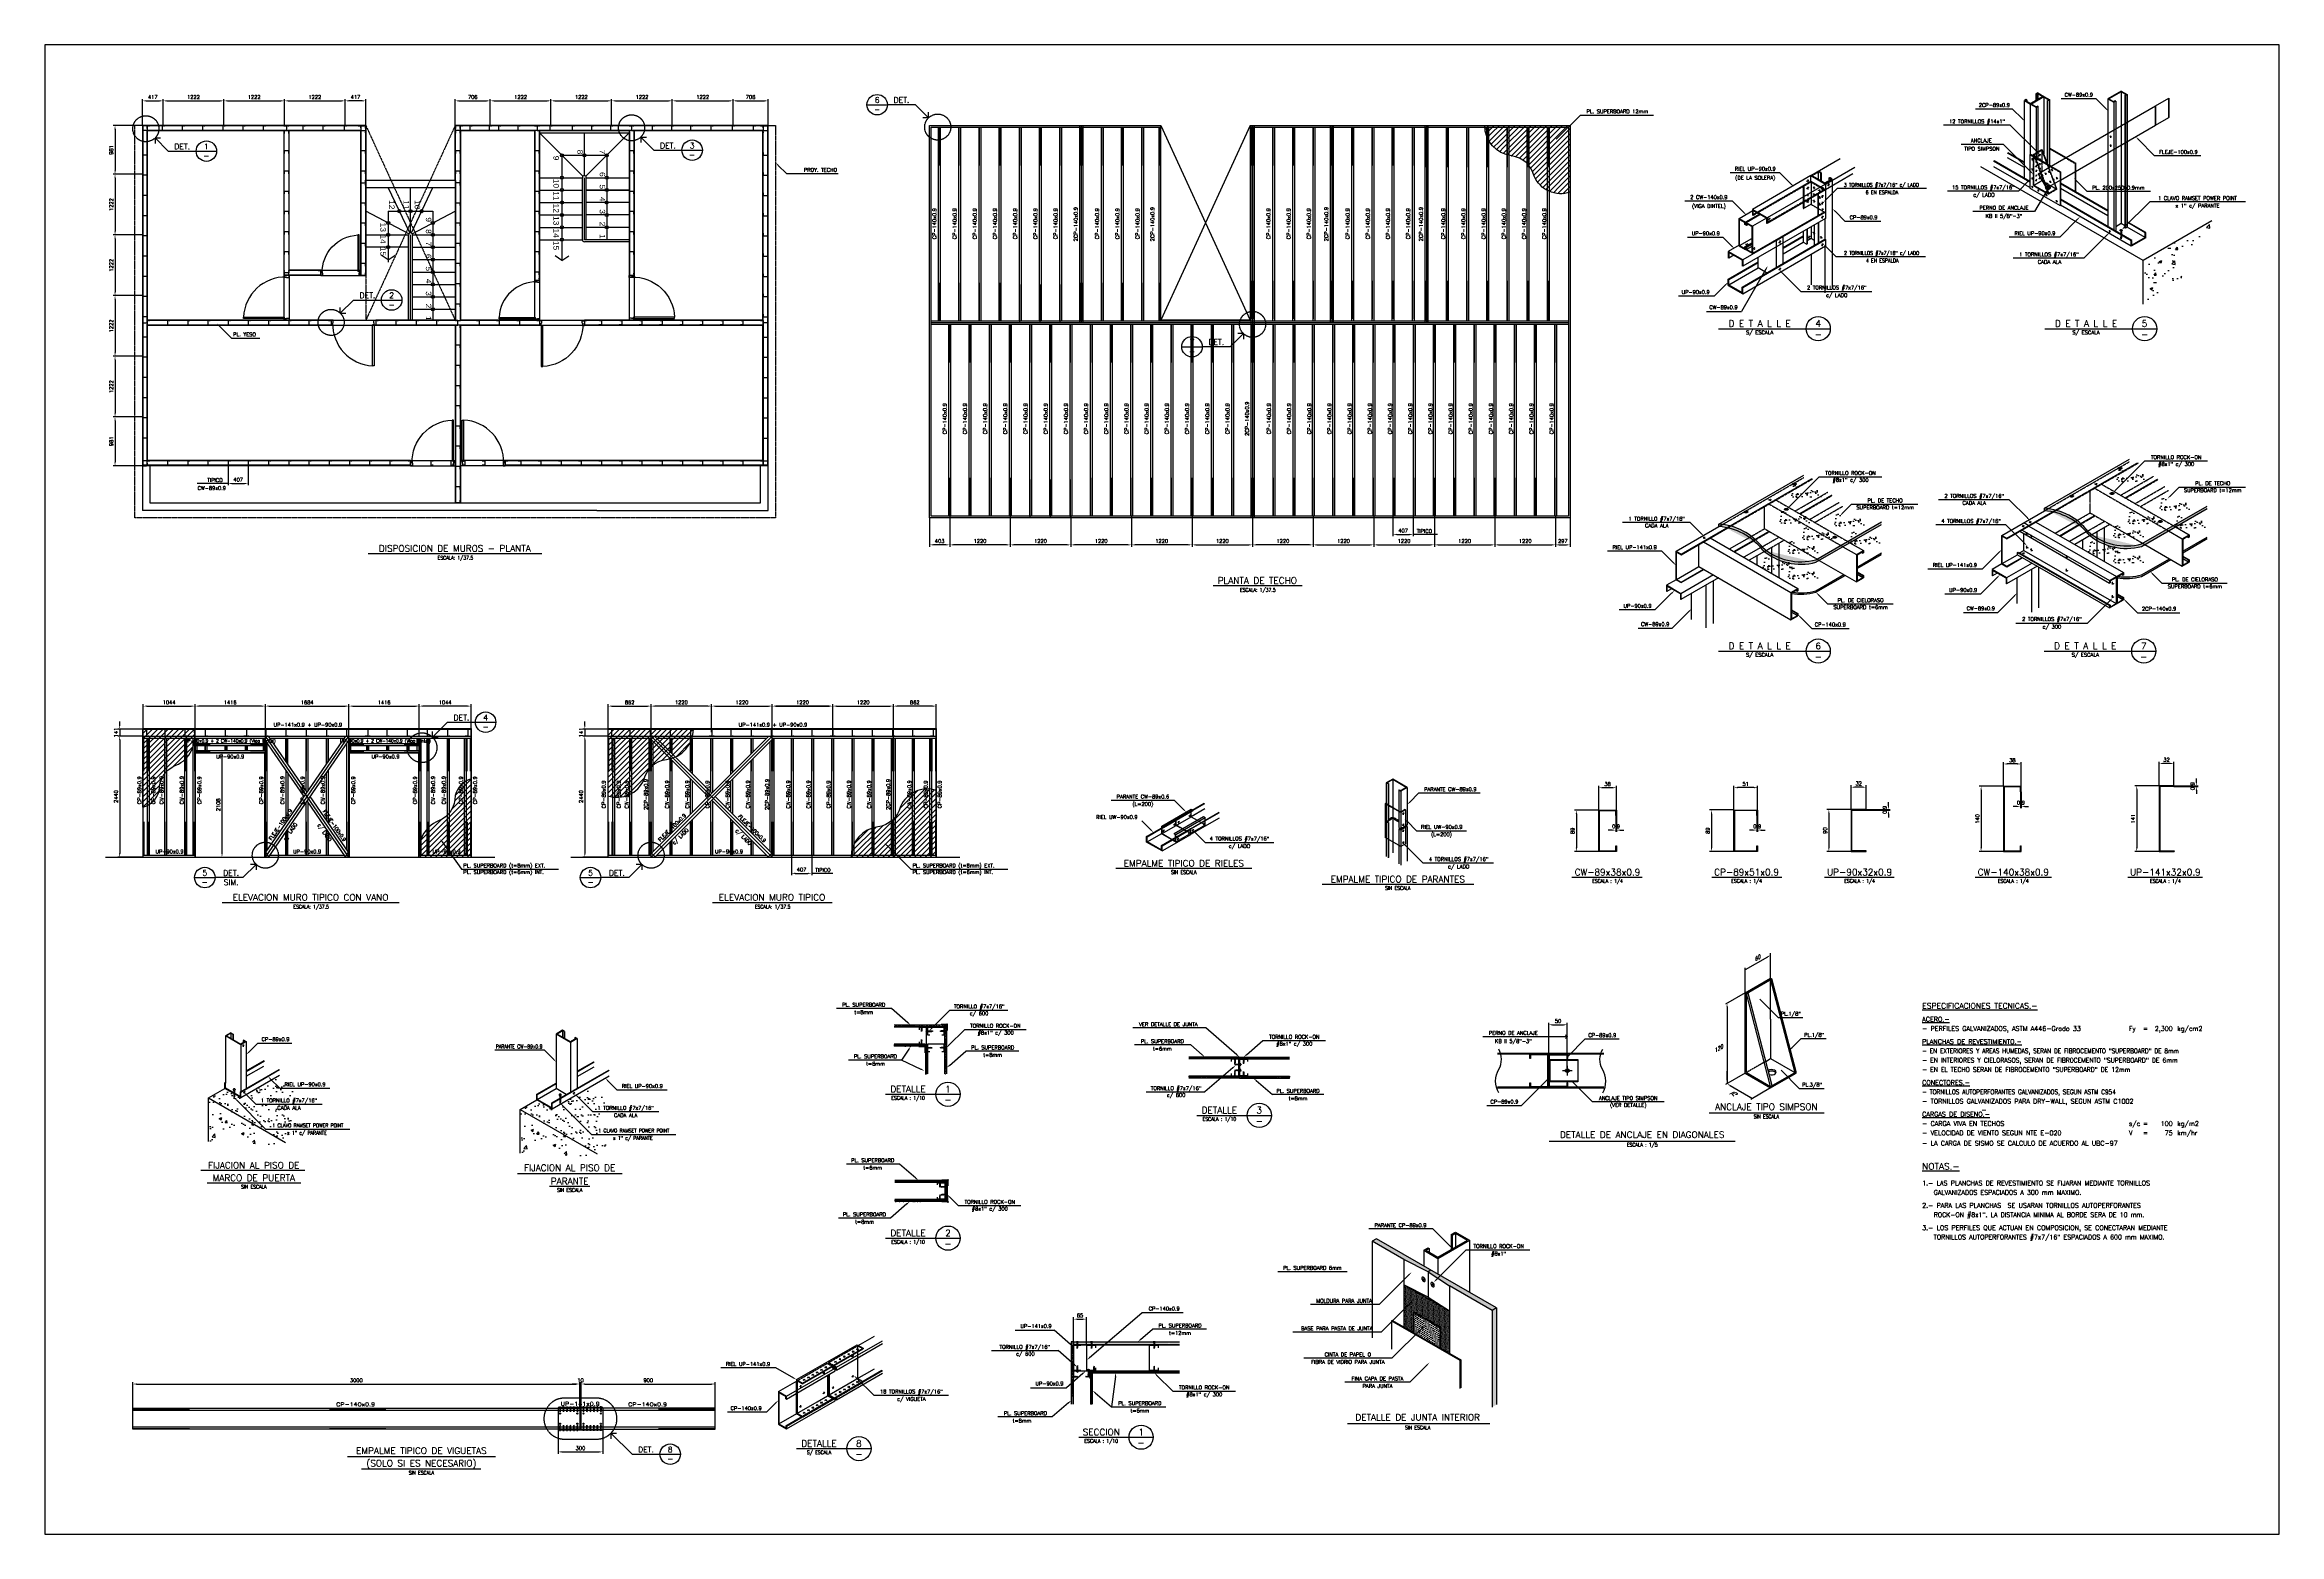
# Model space of a CAD drawing. Header units: millimetres. Extents: x -249630 to 95394, y -188036 to 109963.
# Drawn here: x 24842 to 69842, y 209 to 30209 of the extents above; entities that cross this region are included whole.
import ezdxf
from ezdxf.enums import TextEntityAlignment as Align

# ---------------------------------------------------------------- set-up
doc = ezdxf.new("R2010")
doc.units = ezdxf.units.MM
doc.header["$PDMODE"] = 2
for name, pattern in [('CENT8', [11, 8, -1, 1, -1]), ('DASHED2', [9.525, 6.35, -3.175]), ('HID1P5', [2, 1.5, -0.5]), ('HID2', [2.5, 2, -0.5])]:
    doc.linetypes.add(name, pattern=pattern)
for name, color, linetype in [('05', 5, 'Continuous'), ('cotas', 1, 'Continuous'), ('DETALLES', 3, 'Continuous'), ('GENERAL', 3, 'Continuous'), ('Layer2', 8, 'Continuous'), ('PUERTAS', 14, 'Continuous'), ('SCREW', 2, 'Continuous'), ('SIMBOLOS', 2, 'Continuous'), ('TEXTOS', 11, 'Continuous'), ('TITULOS', 180, 'Continuous'), ('VEREDA', 1, 'Continuous')]:
    doc.layers.add(name, color=color, linetype=linetype)
doc.styles.add('NIVEL', font='arial.ttf', dxfattribs={"width": 1.1, "height": 0.15})
doc.styles.add('ROMANS', font='romans')
doc.dimstyles.new('1-12°5', dxfattribs={"dimscale": 0, "dimtxt": 75, "dimasz": 75, "dimexe": 37.5, "dimexo": 0, "dimgap": 37.5, "dimtad": 1, "dimdec": 0, "dimlfac": 0.333333, "dimzin": 0, "dimdsep": 46, "dimtxsty": 'ROMANS', "dimcen": 0.09, "dimclrd": 1, "dimclre": 1, "dimclrt": 4, "dimadec": 0, "dimazin": 0, "dimtfac": 1, "dimtdec": 0, "dimtix": 1, "dimtmove": 2, "dimatfit": 3, "dimfxl": 1, "dimtolj": 1, "dimtzin": 0, "dimarcsym": 0})
doc.dimstyles.new('1-37°5', dxfattribs={"dimscale": 0, "dimtxt": 75, "dimasz": 75, "dimexe": 37.5, "dimexo": 0, "dimgap": 37.5, "dimtad": 1, "dimdec": 0, "dimzin": 0, "dimdsep": 46, "dimtxsty": 'ROMANS', "dimcen": 0.09, "dimclrd": 1, "dimclre": 1, "dimclrt": 4, "dimadec": 0, "dimazin": 0, "dimtfac": 1, "dimtdec": 1, "dimtix": 1, "dimtmove": 2, "dimatfit": 3, "dimfxl": 1, "dimtolj": 1, "dimtzin": 0, "dimarcsym": 0})
doc.dimstyles.new('1-4', dxfattribs={"dimscale": 0, "dimtxt": 75, "dimasz": 75, "dimexe": 37.5, "dimexo": 0, "dimgap": 37.5, "dimtad": 1, "dimdec": 0, "dimlfac": 0.106667, "dimzin": 0, "dimdsep": 46, "dimtxsty": 'ROMANS', "dimcen": 0.09, "dimclrd": 1, "dimclre": 1, "dimclrt": 4, "dimadec": 0, "dimazin": 0, "dimtfac": 1, "dimtdec": 0, "dimtix": 1, "dimtmove": 2, "dimatfit": 3, "dimfxl": 1, "dimtolj": 1, "dimtzin": 0, "dimarcsym": 0})
doc.dimstyles.get("Standard").update_dxf_attribs({"dimtxt": 0.18, "dimasz": 0.18, "dimexe": 0.18, "dimexo": 0.0625, "dimgap": 0.09, "dimtad": 0, "dimtih": 1, "dimtoh": 1, "dimdec": 4, "dimzin": 0, "dimdsep": 46, "dimtxsty": 'Standard', "dimcen": 0.09, "dimadec": 0, "dimazin": 0, "dimtfac": 1, "dimtdec": 4, "dimtofl": 0, "dimtmove": 0, "dimatfit": 3, "dimfxl": 1, "dimtolj": 1, "dimtzin": 0, "dimarcsym": 0})
pattern_1 = [(127.5, (12200.59, -8164.176), (-38.536475, -1.259867), [0, -30.4, 0, -34, 0, -32.5]), (97.5, (12200.59, -8164.176), (-56.44292, 35.395534), [0, -16.4, 0, -27.4, 0, -10.5]), (57.5, (12200.59, -8188.776), (-0.11318, 62.282837), [0, -10, 0, -36, 0, -47]), (47.5, (12200.59, -8188.776), (-17.55351, 60.12253), [0, -5, 0, -23.6, 0, -27])]
pattern_2 = [(52.5, (87622.742, -8573.42), (38.536475, -1.259867), [0, -30.4, 0, -34, 0, -32.5]), (82.5, (87622.74, -8573.42), (56.44292, 35.395534), [0, -16.4, 0, -27.4, 0, -10.5]), (122.5, (87622.742, -8598.02), (0.11318, 62.282837), [0, -10, 0, -36, 0, -47]), (132.5, (87622.74, -8598.02), (17.55351, 60.12253), [0, -5, 0, -23.6, 0, -27])]
pattern_3 = [(45, (3009.445, -6516.89), (-53.03301, 53.03301), [])]
pattern_4 = [(37.5, (-1783.866, 43233.418), (-1.259867, 38.536475), [0, -30.4, 0, -34, 0, -32.5]), (7.5, (-1783.866, 43233.42), (35.395534, 56.44292), [0, -16.4, 0, -27.4, 0, -10.5]), (327.5, (-1808.466, 43233.42), (62.282837, 0.113181), [0, -10, 0, -36, 0, -47]), (317.5, (-1808.466, 43233.42), (60.12253, 17.55351), [0, -5, 0, -23.6, 0, -27])]
pattern_5 = [(37.5, (-5533.23, 45095.147), (-1.259867, 38.536475), [0, -30.4, 0, -34, 0, -32.5]), (7.5, (-5533.23, 45095.147), (35.395534, 56.44292), [0, -16.4, 0, -27.4, 0, -10.5]), (327.5, (-5557.83, 45095.147), (62.282837, 0.113181), [0, -10, 0, -36, 0, -47]), (317.5, (-5557.83, 45095.147), (60.12253, 17.55351), [0, -5, 0, -23.6, 0, -27])]
pattern_6 = [(37.5, (387.368, 47582.122), (-1.259867, 38.536475), [0, -30.4, 0, -34, 0, -32.5]), (7.5, (387.37, 47582.12), (35.395534, 56.44292), [0, -16.4, 0, -27.4, 0, -10.5]), (327.5, (362.768, 47582.122), (62.282837, 0.113181), [0, -10, 0, -36, 0, -47]), (317.5, (362.77, 47582.12), (60.12253, 17.55351), [0, -5, 0, -23.6, 0, -27])]
pattern_7 = [(142.5, (97409.544, 47582.122), (1.259867, 38.536475), [0, -30.4, 0, -34, 0, -32.5]), (172.5, (97409.544, 47582.12), (-35.395534, 56.44292), [0, -16.4, 0, -27.4, 0, -10.5]), (212.5, (97434.144, 47582.122), (-62.282837, 0.113181), [0, -10, 0, -36, 0, -47]), (222.5, (97434.144, 47582.12), (-60.12253, 17.55351), [0, -5, 0, -23.6, 0, -27])]
pattern_8 = [(37.5, (23498.18, 7450.667), (-1.259867, 38.536475), [0, -30.4, 0, -34, 0, -32.5]), (7.5, (23498.18, 7450.667), (35.395534, 56.44292), [0, -16.4, 0, -27.4, 0, -10.5]), (327.5, (23473.58, 7450.667), (62.282837, 0.11318), [0, -10, 0, -36, 0, -47]), (317.5, (23473.58, 7450.667), (60.12253, 17.55351), [0, -5, 0, -23.6, 0, -27])]

# ---------------------------------------------------------------- blocks, each defined once
blk = doc.blocks.new('*D269')
at = {"color": 1, "lineweight": -2, "transparency": 16777216}
for p, q in [((51993, 20712), (51993, 20309)), ((52400, 20712), (52400, 20309)), ((52068, 20347), (52325, 20347))]:
    blk.add_line(p, q, dxfattribs=at)
at = {"color": 1, "transparency": 16777216}
for points in [[(52068, 20359), (52068, 20334), (51993, 20347)], [(52325, 20359), (52325, 20334), (52400, 20347)]]:
    blk.add_solid(points, dxfattribs=at)
at = {"layer": 'Defpoints', "color": 0, "transparency": 16777216}
for p in [(51993, 20712), (52400, 20712), (52400, 20347)]:
    blk.add_point(p, dxfattribs=at)
at = {"color": 4, "transparency": 16777216, "insert": (52196, 20422), "char_height": 75, "attachment_point": 5, "style": 'ROMANS'}
blk.add_mtext('\\A1;407', dxfattribs=at)
blk = doc.blocks.new('*D270')
at = {"layer": 'Defpoints', "color": 0, "transparency": 16777216}
for p in [(35616, 3236), (26616, 2749), (35616, 2749)]:
    blk.add_point(p, dxfattribs=at)
at = {"layer": 'GENERAL', "color": 1, "lineweight": -2, "transparency": 16777216}
for p, q in [((26616, 2749), (26616, 3273)), ((26691, 3236), (35541, 3236)), ((35616, 2749), (35616, 3273))]:
    blk.add_line(p, q, dxfattribs=at)
at = {"layer": 'GENERAL', "color": 1, "transparency": 16777216}
for points in [[(26691, 3248), (26691, 3223), (26616, 3236)], [(35541, 3248), (35541, 3223), (35616, 3236)]]:
    blk.add_solid(points, dxfattribs=at)
at = {"layer": 'GENERAL', "color": 4, "transparency": 16777216, "insert": (31116, 3311), "char_height": 75, "attachment_point": 5, "style": 'ROMANS'}
blk.add_mtext('\\A1;3000', dxfattribs=at)
blk = doc.blocks.new('*D271')
at = {"layer": 'Defpoints', "color": 0, "transparency": 16777216}
for p in [(35181, 2314), (36081, 2314), (36081, 1869)]:
    blk.add_point(p, dxfattribs=at)
at = {"layer": 'GENERAL', "color": 1, "lineweight": -2, "transparency": 16777216}
for p, q in [((35181, 2314), (35181, 1831)), ((36081, 2314), (36081, 1831)), ((35256, 1869), (36006, 1869))]:
    blk.add_line(p, q, dxfattribs=at)
at = {"layer": 'GENERAL', "color": 1, "transparency": 16777216}
for points in [[(35256, 1881), (35256, 1856), (35181, 1869)], [(36006, 1881), (36006, 1856), (36081, 1869)]]:
    blk.add_solid(points, dxfattribs=at)
at = {"layer": 'GENERAL', "color": 4, "transparency": 16777216, "insert": (35631, 1944), "char_height": 75, "attachment_point": 5, "style": 'ROMANS'}
blk.add_mtext('\\A1;300', dxfattribs=at)
blk = doc.blocks.new('*D272')
at = {"layer": 'Defpoints', "color": 0, "transparency": 16777216}
for p in [(38346, 3236), (35646, 2749), (38346, 2749)]:
    blk.add_point(p, dxfattribs=at)
at = {"layer": 'GENERAL', "color": 1, "lineweight": -2, "transparency": 16777216}
for p, q in [((35646, 2749), (35646, 3273)), ((35721, 3236), (38271, 3236)), ((38346, 2749), (38346, 3273))]:
    blk.add_line(p, q, dxfattribs=at)
at = {"layer": 'GENERAL', "color": 1, "transparency": 16777216}
for points in [[(35721, 3248), (35721, 3223), (35646, 3236)], [(38271, 3248), (38271, 3223), (38346, 3236)]]:
    blk.add_solid(points, dxfattribs=at)
at = {"layer": 'GENERAL', "color": 4, "transparency": 16777216, "insert": (36996, 3311), "char_height": 75, "attachment_point": 5, "style": 'ROMANS'}
blk.add_mtext('\\A1;900', dxfattribs=at)
blk = doc.blocks.new('*D273')
at = {"layer": 'Defpoints', "color": 0, "transparency": 16777216}
for p in [(35646, 3236), (35616, 2749), (35646, 2749)]:
    blk.add_point(p, dxfattribs=at)
at = {"layer": 'GENERAL', "color": 1, "lineweight": -2, "transparency": 16777216}
for p, q in [((35541, 3236), (35466, 3236)), ((35616, 2749), (35616, 3273)), ((35616, 3236), (35646, 3236)), ((35646, 2749), (35646, 3273)), ((35721, 3236), (35796, 3236))]:
    blk.add_line(p, q, dxfattribs=at)
at = {"layer": 'GENERAL', "color": 1, "transparency": 16777216}
for points in [[(35541, 3248), (35541, 3223), (35616, 3236)], [(35721, 3248), (35721, 3223), (35646, 3236)]]:
    blk.add_solid(points, dxfattribs=at)
at = {"layer": 'GENERAL', "color": 4, "transparency": 16777216, "insert": (35631, 3311), "char_height": 75, "attachment_point": 5, "style": 'ROMANS'}
blk.add_mtext('\\A1;10', dxfattribs=at)
blk = doc.blocks.new('SCREW3')
at = {"layer": 'SIMBOLOS', "color": 1}
for p, q in [((-4, 3), (-4, 1)), ((-4, 1), (4, 1)), ((-2, -1), (2, 1)), ((-1, 1), (-1, -25)), ((-1, 1), (1, 1)), ((1, 1), (1, -25)), ((4, 3), (4, 1)), ((-2, -3), (2, -2)), ((-2, -6), (2, -4)), ((-2, -8), (2, -7)), ((-2, -11), (2, -9)), ((-2, -13), (2, -12)), ((-2, -16), (2, -14)), ((-2, -18), (2, -17)), ((-2, -21), (2, -19)), ((-2, -23), (2, -22)), ((-2, -26), (2, -24)), ((-1, -25), (0, -31)), ((0, -31), (1, -25))]:
    blk.add_line(p, q, dxfattribs=at)
blk.add_arc((0, -3), 6.98, 58.9518, 121.0482, dxfattribs=at)
blk = doc.blocks.new('SCREW1')
at = {"layer": 'SIMBOLOS', "color": 1}
for p, q in [((-5, 0), (5, 0)), ((-5, 0), (-5, -1)), ((5, 0), (5, -1)), ((-5, -1), (5, -1)), ((-5, -1), (-1, -3)), ((-2, -7), (2, -6)), ((-2, -10), (2, -8)), ((-2, -12), (2, -11)), ((-2, -15), (2, -13)), ((-2, -17), (2, -16)), ((-2, -20), (2, -18)), ((-2, -22), (2, -21)), ((-2, -25), (2, -23)), ((-2, -27), (2, -26)), ((-2, -30), (2, -28)), ((-1, -3), (-1, -29)), ((-1, -3), (1, -3)), ((-1, -29), (0, -35)), ((0, -35), (1, -29)), ((5, -1), (1, -3)), ((1, -3), (1, -29))]:
    blk.add_line(p, q, dxfattribs=at)
blk = doc.blocks.new('*D274')
at = {"layer": 'Defpoints', "color": 0, "transparency": 16777216}
for p in [(45820, 4542), (45560, 4009), (45820, 4009)]:
    blk.add_point(p, dxfattribs=at)
at = {"layer": 'GENERAL', "color": 1, "lineweight": -2, "transparency": 16777216}
for p, q in [((45560, 4009), (45560, 4579)), ((45635, 4542), (45745, 4542)), ((45820, 4009), (45820, 4579))]:
    blk.add_line(p, q, dxfattribs=at)
at = {"layer": 'GENERAL', "color": 1, "transparency": 16777216}
for points in [[(45635, 4554), (45635, 4529), (45560, 4542)], [(45745, 4554), (45745, 4529), (45820, 4542)]]:
    blk.add_solid(points, dxfattribs=at)
at = {"layer": 'GENERAL', "color": 4, "transparency": 16777216, "insert": (45690, 4617), "char_height": 75, "attachment_point": 5, "style": 'ROMANS'}
blk.add_mtext('\\A1;65', dxfattribs=at)
blk = doc.blocks.new('*D275')
at = {"color": 1, "lineweight": -2, "transparency": 16777216}
for p, q in [((27869, 15954), (28450, 15954)), ((28412, 15879), (28412, 13921)), ((27877, 13846), (28450, 13846))]:
    blk.add_line(p, q, dxfattribs=at)
at = {"color": 1, "transparency": 16777216}
for points in [[(28400, 15879), (28425, 15879), (28412, 15954)], [(28400, 13921), (28425, 13921), (28412, 13846)]]:
    blk.add_solid(points, dxfattribs=at)
at = {"layer": 'Defpoints', "color": 0, "transparency": 16777216}
for p in [(27869, 15954), (27877, 13846), (28412, 13846)]:
    blk.add_point(p, dxfattribs=at)
at = {"color": 4, "transparency": 16777216, "insert": (28337, 14900), "char_height": 75, "attachment_point": 5, "rotation": 90, "style": 'ROMANS'}
blk.add_mtext('\\A1;2108', dxfattribs=at)
blk = doc.blocks.new('*D276')
at = {"color": 1, "lineweight": -2, "transparency": 16777216}
for p, q in [((27869, 16246), (27869, 16926)), ((29210, 16888), (27944, 16888)), ((29285, 16246), (29285, 16926))]:
    blk.add_line(p, q, dxfattribs=at)
at = {"color": 1, "transparency": 16777216}
for points in [[(27944, 16901), (27944, 16876), (27869, 16888)], [(29210, 16901), (29210, 16876), (29285, 16888)]]:
    blk.add_solid(points, dxfattribs=at)
at = {"layer": 'Defpoints', "color": 0, "transparency": 16777216}
for p in [(27869, 16888), (27869, 16246), (29285, 16246)]:
    blk.add_point(p, dxfattribs=at)
at = {"color": 4, "transparency": 16777216, "insert": (28577, 16963), "char_height": 75, "attachment_point": 5, "style": 'ROMANS'}
blk.add_mtext('\\A1;1416', dxfattribs=at)
blk = doc.blocks.new('*D277')
at = {"color": 1, "lineweight": -2, "transparency": 16777216}
for p, q in [((26825, 16286), (26314, 16286)), ((26352, 16211), (26352, 13921)), ((26817, 13846), (26314, 13846))]:
    blk.add_line(p, q, dxfattribs=at)
at = {"color": 1, "transparency": 16777216}
for points in [[(26339, 16211), (26364, 16211), (26352, 16286)], [(26339, 13921), (26364, 13921), (26352, 13846)]]:
    blk.add_solid(points, dxfattribs=at)
at = {"layer": 'Defpoints', "color": 0, "transparency": 16777216}
for p in [(26825, 16286), (26352, 13846), (26817, 13846)]:
    blk.add_point(p, dxfattribs=at)
at = {"color": 4, "transparency": 16777216, "insert": (26277, 15066), "char_height": 75, "attachment_point": 5, "rotation": 90, "style": 'ROMANS'}
blk.add_mtext('\\A1;2440', dxfattribs=at)
blk = doc.blocks.new('*D278')
at = {"layer": 'Defpoints', "color": 0, "transparency": 16777216}
for p in [(26352, 16286), (26817, 16426), (26825, 16286)]:
    blk.add_point(p, dxfattribs=at)
at = {"layer": 'GENERAL', "color": 1, "lineweight": -2, "transparency": 16777216}
for p, q in [((26817, 16426), (26314, 16426)), ((26825, 16286), (26314, 16286)), ((26352, 16501), (26352, 16576)), ((26352, 16426), (26352, 16286)), ((26352, 16211), (26352, 16136))]:
    blk.add_line(p, q, dxfattribs=at)
at = {"layer": 'GENERAL', "color": 1, "transparency": 16777216}
for points in [[(26339, 16501), (26364, 16501), (26352, 16426)], [(26339, 16211), (26364, 16211), (26352, 16286)]]:
    blk.add_solid(points, dxfattribs=at)
at = {"layer": 'GENERAL', "color": 4, "transparency": 16777216, "insert": (26277, 16356), "char_height": 75, "attachment_point": 5, "rotation": 90, "style": 'ROMANS'}
blk.add_mtext('\\A1;141', dxfattribs=at)
blk = doc.blocks.new('*D279')
at = {"color": 1, "lineweight": -2, "transparency": 16777216}
for p, q in [((26825, 16426), (26825, 16926)), ((26900, 16888), (27794, 16888)), ((27869, 16246), (27869, 16926))]:
    blk.add_line(p, q, dxfattribs=at)
at = {"color": 1, "transparency": 16777216}
for points in [[(26900, 16901), (26900, 16876), (26825, 16888)], [(27794, 16901), (27794, 16876), (27869, 16888)]]:
    blk.add_solid(points, dxfattribs=at)
at = {"layer": 'Defpoints', "color": 0, "transparency": 16777216}
for p in [(27869, 16888), (26825, 16426), (27869, 16246)]:
    blk.add_point(p, dxfattribs=at)
at = {"color": 4, "transparency": 16777216, "insert": (27347, 16963), "char_height": 75, "attachment_point": 5, "style": 'ROMANS'}
blk.add_mtext('\\A1;1044', dxfattribs=at)
blk = doc.blocks.new('BL_904')
at = {"layer": 'SCREW', "color": 3}
for p, q in [((0.027, 0.016), (-0.027, -0.016)), ((0.027, -0.016), (-0.027, 0.016))]:
    blk.add_line(p, q, dxfattribs=at)
blk = doc.blocks.new('TOR')
at = {"layer": 'SCREW', "color": 3}
blk.add_lwpolyline([(79131.82, -73610.55, 0.058752), (79131.7, -73610.56, 0.072341), (79131.6, -73610.6, 0.106617), (79131.53, -73610.66, 0.156851), (79131.51, -73610.72, 0.156851), (79131.53, -73610.79, 0.106617), (79131.6, -73610.85, 0.072341), (79131.7, -73610.89, 0.058752), (79131.82, -73610.9, 0.058752), (79131.94, -73610.89, 0.072341), (79132.04, -73610.85, 0.106617), (79132.11, -73610.79, 0.156851), (79132.13, -73610.72, 0.156851), (79132.11, -73610.66, 0.106617), (79132.04, -73610.6, 0.072341), (79131.94, -73610.56, 0.058752)], format="xyb", close=True, dxfattribs=at)
at = {"layer": 'SCREW', "xscale": 4, "yscale": 4, "zscale": 4}
blk.add_blockref('BL_904', (79131.82, -73610.72), dxfattribs=at)
blk = doc.blocks.new('*D280')
at = {"layer": 'Defpoints', "color": 0, "transparency": 16777216}
for p in [(55504, 10471), (55129, 9890), (55504, 9546)]:
    blk.add_point(p, dxfattribs=at)
at = {"layer": 'GENERAL', "color": 1, "lineweight": -2, "transparency": 16777216}
for p, q in [((55129, 9890), (55129, 10508)), ((55204, 10471), (55429, 10471)), ((55504, 9546), (55504, 10508))]:
    blk.add_line(p, q, dxfattribs=at)
at = {"layer": 'GENERAL', "color": 1, "transparency": 16777216}
for points in [[(55204, 10483), (55204, 10458), (55129, 10471)], [(55429, 10483), (55429, 10458), (55504, 10471)]]:
    blk.add_solid(points, dxfattribs=at)
at = {"layer": 'GENERAL', "color": 4, "transparency": 16777216, "insert": (55317, 10546), "char_height": 75, "attachment_point": 5, "style": 'ROMANS'}
blk.add_mtext('\\A1;50', dxfattribs=at)
blk = doc.blocks.new('*D281')
at = {"layer": 'cotas', "color": 1, "lineweight": -2, "transparency": 16777216}
for p, q in [((36191, 16426), (36191, 16926)), ((36266, 16888), (36978, 16888)), ((37053, 16286), (37053, 16926))]:
    blk.add_line(p, q, dxfattribs=at)
at = {"layer": 'cotas', "color": 1, "transparency": 16777216}
for points in [[(36266, 16901), (36266, 16876), (36191, 16888)], [(36978, 16901), (36978, 16876), (37053, 16888)]]:
    blk.add_solid(points, dxfattribs=at)
at = {"layer": 'Defpoints', "color": 0, "transparency": 16777216}
for p in [(37053, 16888), (36191, 16426), (37053, 16286)]:
    blk.add_point(p, dxfattribs=at)
at = {"layer": 'cotas', "color": 4, "transparency": 16777216, "insert": (36622, 16963), "char_height": 75, "attachment_point": 5, "style": 'ROMANS'}
blk.add_mtext('\\A1;862', dxfattribs=at)
blk = doc.blocks.new('*D282')
at = {"color": 1, "lineweight": -2, "transparency": 16777216}
for p, q in [((36191, 16286), (35681, 16286)), ((35718, 16211), (35718, 13921)), ((36183, 13846), (35681, 13846))]:
    blk.add_line(p, q, dxfattribs=at)
at = {"color": 1, "transparency": 16777216}
for points in [[(35706, 16211), (35731, 16211), (35718, 16286)], [(35706, 13921), (35731, 13921), (35718, 13846)]]:
    blk.add_solid(points, dxfattribs=at)
at = {"layer": 'Defpoints', "color": 0, "transparency": 16777216}
for p in [(36191, 16286), (35718, 13846), (36183, 13846)]:
    blk.add_point(p, dxfattribs=at)
at = {"color": 4, "transparency": 16777216, "insert": (35643, 15066), "char_height": 75, "attachment_point": 5, "rotation": 90, "style": 'ROMANS'}
blk.add_mtext('\\A1;2440', dxfattribs=at)
blk = doc.blocks.new('*D283')
at = {"color": 1, "lineweight": -2, "transparency": 16777216}
for p, q in [((30969, 16286), (30969, 16926)), ((31044, 16888), (32310, 16888)), ((32385, 16286), (32385, 16926))]:
    blk.add_line(p, q, dxfattribs=at)
at = {"color": 1, "transparency": 16777216}
for points in [[(31044, 16901), (31044, 16876), (30969, 16888)], [(32310, 16901), (32310, 16876), (32385, 16888)]]:
    blk.add_solid(points, dxfattribs=at)
at = {"layer": 'Defpoints', "color": 0, "transparency": 16777216}
for p in [(32385, 16888), (30969, 16286), (32385, 16286)]:
    blk.add_point(p, dxfattribs=at)
at = {"color": 4, "transparency": 16777216, "insert": (31677, 16963), "char_height": 75, "attachment_point": 5, "style": 'ROMANS'}
blk.add_mtext('\\A1;1416', dxfattribs=at)
blk = doc.blocks.new('*D284')
at = {"color": 1, "lineweight": -2, "transparency": 16777216}
for p, q in [((29285, 16246), (29285, 16926)), ((29360, 16888), (30894, 16888)), ((30969, 16286), (30969, 16926))]:
    blk.add_line(p, q, dxfattribs=at)
at = {"color": 1, "transparency": 16777216}
for points in [[(29360, 16901), (29360, 16876), (29285, 16888)], [(30894, 16901), (30894, 16876), (30969, 16888)]]:
    blk.add_solid(points, dxfattribs=at)
at = {"layer": 'Defpoints', "color": 0, "transparency": 16777216}
for p in [(30969, 16888), (29285, 16246), (30969, 16286)]:
    blk.add_point(p, dxfattribs=at)
at = {"color": 4, "transparency": 16777216, "insert": (30127, 16963), "char_height": 75, "attachment_point": 5, "style": 'ROMANS'}
blk.add_mtext('\\A1;1684', dxfattribs=at)
blk = doc.blocks.new('*D285')
at = {"color": 1, "lineweight": -2, "transparency": 16777216}
for p, q in [((32385, 16286), (32385, 16926)), ((33354, 16888), (32460, 16888)), ((33429, 16426), (33429, 16926))]:
    blk.add_line(p, q, dxfattribs=at)
at = {"color": 1, "transparency": 16777216}
for points in [[(32460, 16901), (32460, 16876), (32385, 16888)], [(33354, 16901), (33354, 16876), (33429, 16888)]]:
    blk.add_solid(points, dxfattribs=at)
at = {"layer": 'Defpoints', "color": 0, "transparency": 16777216}
for p in [(32385, 16888), (32385, 16286), (33429, 16426)]:
    blk.add_point(p, dxfattribs=at)
at = {"color": 4, "transparency": 16777216, "insert": (32907, 16963), "char_height": 75, "attachment_point": 5, "style": 'ROMANS'}
blk.add_mtext('\\A1;1044', dxfattribs=at)
blk = doc.blocks.new('*D286')
at = {"layer": 'Defpoints', "color": 0, "transparency": 16777216}
for p in [(35718, 16286), (36183, 16426), (36191, 16286)]:
    blk.add_point(p, dxfattribs=at)
at = {"layer": 'GENERAL', "color": 1, "lineweight": -2, "transparency": 16777216}
for p, q in [((36183, 16426), (35681, 16426)), ((36191, 16286), (35681, 16286)), ((35718, 16501), (35718, 16576)), ((35718, 16426), (35718, 16286)), ((35718, 16211), (35718, 16136))]:
    blk.add_line(p, q, dxfattribs=at)
at = {"layer": 'GENERAL', "color": 1, "transparency": 16777216}
for points in [[(35706, 16501), (35731, 16501), (35718, 16426)], [(35706, 16211), (35731, 16211), (35718, 16286)]]:
    blk.add_solid(points, dxfattribs=at)
at = {"layer": 'GENERAL', "color": 4, "transparency": 16777216, "insert": (35643, 16356), "char_height": 75, "attachment_point": 5, "rotation": 90, "style": 'ROMANS'}
blk.add_mtext('\\A1;141', dxfattribs=at)
blk = doc.blocks.new('*D287')
at = {"color": 1, "lineweight": -2, "transparency": 16777216}
for p, q in [((39880, 13886), (39880, 13483)), ((39955, 13520), (40212, 13520)), ((40287, 13886), (40287, 13483))]:
    blk.add_line(p, q, dxfattribs=at)
at = {"color": 1, "transparency": 16777216}
for points in [[(39955, 13533), (39955, 13508), (39880, 13520)], [(40212, 13533), (40212, 13508), (40287, 13520)]]:
    blk.add_solid(points, dxfattribs=at)
at = {"layer": 'Defpoints', "color": 0, "transparency": 16777216}
for p in [(39880, 13886), (40287, 13886), (40287, 13520)]:
    blk.add_point(p, dxfattribs=at)
at = {"color": 4, "transparency": 16777216, "insert": (40084, 13595), "char_height": 75, "attachment_point": 5, "style": 'ROMANS'}
blk.add_mtext('\\A1;407', dxfattribs=at)
blk = doc.blocks.new('*D288')
at = {"layer": 'cotas', "color": 1, "lineweight": -2, "transparency": 16777216}
for p, q in [((40713, 16286), (40713, 16926)), ((40788, 16888), (41858, 16888)), ((41933, 16286), (41933, 16926))]:
    blk.add_line(p, q, dxfattribs=at)
at = {"layer": 'cotas', "color": 1, "transparency": 16777216}
for points in [[(40788, 16901), (40788, 16876), (40713, 16888)], [(41858, 16901), (41858, 16876), (41933, 16888)]]:
    blk.add_solid(points, dxfattribs=at)
at = {"layer": 'Defpoints', "color": 0, "transparency": 16777216}
for p in [(41933, 16888), (40713, 16286), (41933, 16286)]:
    blk.add_point(p, dxfattribs=at)
at = {"layer": 'cotas', "color": 4, "transparency": 16777216, "insert": (41323, 16963), "char_height": 75, "attachment_point": 5, "style": 'ROMANS'}
blk.add_mtext('\\A1;1220', dxfattribs=at)
blk = doc.blocks.new('*D289')
at = {"layer": 'cotas', "color": 1, "lineweight": -2, "transparency": 16777216}
for p, q in [((38273, 16363), (38273, 16926)), ((38348, 16888), (39418, 16888)), ((39493, 16286), (39493, 16926))]:
    blk.add_line(p, q, dxfattribs=at)
at = {"layer": 'cotas', "color": 1, "transparency": 16777216}
for points in [[(38348, 16901), (38348, 16876), (38273, 16888)], [(39418, 16901), (39418, 16876), (39493, 16888)]]:
    blk.add_solid(points, dxfattribs=at)
at = {"layer": 'Defpoints', "color": 0, "transparency": 16777216}
for p in [(39493, 16888), (38273, 16363), (39493, 16286)]:
    blk.add_point(p, dxfattribs=at)
at = {"layer": 'cotas', "color": 4, "transparency": 16777216, "insert": (38883, 16963), "char_height": 75, "attachment_point": 5, "style": 'ROMANS'}
blk.add_mtext('\\A1;1220', dxfattribs=at)
blk = doc.blocks.new('*D290')
at = {"layer": 'cotas', "color": 1, "lineweight": -2, "transparency": 16777216}
for p, q in [((37053, 16286), (37053, 16926)), ((38198, 16888), (37128, 16888)), ((38273, 16363), (38273, 16926))]:
    blk.add_line(p, q, dxfattribs=at)
at = {"layer": 'cotas', "color": 1, "transparency": 16777216}
for points in [[(37128, 16901), (37128, 16876), (37053, 16888)], [(38198, 16901), (38198, 16876), (38273, 16888)]]:
    blk.add_solid(points, dxfattribs=at)
at = {"layer": 'Defpoints', "color": 0, "transparency": 16777216}
for p in [(37053, 16888), (37053, 16286), (38273, 16363)]:
    blk.add_point(p, dxfattribs=at)
at = {"layer": 'cotas', "color": 4, "transparency": 16777216, "insert": (37663, 16963), "char_height": 75, "attachment_point": 5, "style": 'ROMANS'}
blk.add_mtext('\\A1;1220', dxfattribs=at)
blk = doc.blocks.new('*D291')
at = {"layer": 'cotas', "color": 1, "lineweight": -2, "transparency": 16777216}
for p, q in [((39493, 16286), (39493, 16926)), ((40638, 16888), (39568, 16888)), ((40713, 16286), (40713, 16926))]:
    blk.add_line(p, q, dxfattribs=at)
at = {"layer": 'cotas', "color": 1, "transparency": 16777216}
for points in [[(39568, 16901), (39568, 16876), (39493, 16888)], [(40638, 16901), (40638, 16876), (40713, 16888)]]:
    blk.add_solid(points, dxfattribs=at)
at = {"layer": 'Defpoints', "color": 0, "transparency": 16777216}
for p in [(39493, 16888), (39493, 16286), (40713, 16286)]:
    blk.add_point(p, dxfattribs=at)
at = {"layer": 'cotas', "color": 4, "transparency": 16777216, "insert": (40103, 16963), "char_height": 75, "attachment_point": 5, "style": 'ROMANS'}
blk.add_mtext('\\A1;1220', dxfattribs=at)
blk = doc.blocks.new('*D292')
at = {"layer": 'cotas', "color": 1, "lineweight": -2, "transparency": 16777216}
for p, q in [((39493, 16286), (39493, 16926)), ((39568, 16888), (40638, 16888)), ((40713, 16286), (40713, 16926))]:
    blk.add_line(p, q, dxfattribs=at)
at = {"layer": 'cotas', "color": 1, "transparency": 16777216}
for points in [[(39568, 16901), (39568, 16876), (39493, 16888)], [(40638, 16901), (40638, 16876), (40713, 16888)]]:
    blk.add_solid(points, dxfattribs=at)
at = {"layer": 'Defpoints', "color": 0, "transparency": 16777216}
for p in [(40713, 16888), (39493, 16286), (40713, 16286)]:
    blk.add_point(p, dxfattribs=at)
at = {"layer": 'cotas', "color": 4, "transparency": 16777216, "insert": (40103, 16963), "char_height": 75, "attachment_point": 5, "style": 'ROMANS'}
blk.add_mtext('\\A1;1220', dxfattribs=at)
blk = doc.blocks.new('*D293')
at = {"layer": 'cotas', "color": 1, "lineweight": -2, "transparency": 16777216}
for p, q in [((41933, 16286), (41933, 16926)), ((42720, 16888), (42008, 16888)), ((42795, 16426), (42795, 16926))]:
    blk.add_line(p, q, dxfattribs=at)
at = {"layer": 'cotas', "color": 1, "transparency": 16777216}
for points in [[(42008, 16901), (42008, 16876), (41933, 16888)], [(42720, 16901), (42720, 16876), (42795, 16888)]]:
    blk.add_solid(points, dxfattribs=at)
at = {"layer": 'Defpoints', "color": 0, "transparency": 16777216}
for p in [(41933, 16888), (41933, 16286), (42795, 16426)]:
    blk.add_point(p, dxfattribs=at)
at = {"layer": 'cotas', "color": 4, "transparency": 16777216, "insert": (42364, 16963), "char_height": 75, "attachment_point": 5, "style": 'ROMANS'}
blk.add_mtext('\\A1;862', dxfattribs=at)
blk = doc.blocks.new('*D294')
at = {"layer": 'Defpoints', "color": 0, "transparency": 16777216}
for p in [(56136, 14794), (55686, 13960), (56136, 13960)]:
    blk.add_point(p, dxfattribs=at)
at = {"layer": 'GENERAL', "color": 1, "lineweight": -2, "transparency": 16777216}
for p, q in [((56136, 14794), (55648, 14794)), ((55686, 14719), (55686, 14035)), ((56136, 13960), (55648, 13960))]:
    blk.add_line(p, q, dxfattribs=at)
at = {"layer": 'GENERAL', "color": 1, "transparency": 16777216}
for points in [[(55673, 14719), (55698, 14719), (55686, 14794)], [(55673, 14035), (55698, 14035), (55686, 13960)]]:
    blk.add_solid(points, dxfattribs=at)
at = {"layer": 'GENERAL', "color": 4, "transparency": 16777216, "insert": (55611, 14377), "char_height": 75, "attachment_point": 5, "rotation": 90, "style": 'ROMANS'}
blk.add_mtext('\\A1;89', dxfattribs=at)
blk = doc.blocks.new('*D295')
at = {"layer": 'Defpoints', "color": 0, "transparency": 16777216}
for p in [(61221, 15255), (61221, 14805), (61521, 14805)]:
    blk.add_point(p, dxfattribs=at)
at = {"layer": 'GENERAL', "color": 1, "lineweight": -2, "transparency": 16777216}
for p, q in [((61221, 14805), (61221, 15293)), ((61446, 15255), (61296, 15255)), ((61521, 14805), (61521, 15293))]:
    blk.add_line(p, q, dxfattribs=at)
at = {"layer": 'GENERAL', "color": 1, "transparency": 16777216}
for points in [[(61296, 15268), (61296, 15243), (61221, 15255)], [(61446, 15268), (61446, 15243), (61521, 15255)]]:
    blk.add_solid(points, dxfattribs=at)
at = {"layer": 'GENERAL', "color": 4, "transparency": 16777216, "insert": (61371, 15330), "char_height": 75, "attachment_point": 5, "style": 'ROMANS'}
blk.add_mtext('\\A1;32', dxfattribs=at)
blk = doc.blocks.new('*D296')
at = {"layer": 'Defpoints', "color": 0, "transparency": 16777216}
for p in [(61221, 14805), (60771, 13962), (61221, 13962)]:
    blk.add_point(p, dxfattribs=at)
at = {"layer": 'GENERAL', "color": 1, "lineweight": -2, "transparency": 16777216}
for p, q in [((61221, 14805), (60733, 14805)), ((60771, 14730), (60771, 14037)), ((61221, 13962), (60733, 13962))]:
    blk.add_line(p, q, dxfattribs=at)
at = {"layer": 'GENERAL', "color": 1, "transparency": 16777216}
for points in [[(60758, 14730), (60783, 14730), (60771, 14805)], [(60758, 14037), (60783, 14037), (60771, 13962)]]:
    blk.add_solid(points, dxfattribs=at)
at = {"layer": 'GENERAL', "color": 4, "transparency": 16777216, "insert": (60696, 14383), "char_height": 75, "attachment_point": 5, "rotation": 90, "style": 'ROMANS'}
blk.add_mtext('\\A1;90', dxfattribs=at)
blk = doc.blocks.new('*D297')
at = {"layer": 'Defpoints', "color": 0, "transparency": 16777216}
for p in [(61521, 14805), (61521, 14793), (61971, 14793)]:
    blk.add_point(p, dxfattribs=at)
at = {"layer": 'GENERAL', "color": 1, "lineweight": -2, "transparency": 16777216}
for p, q in [((61971, 14880), (61971, 14955)), ((61521, 14805), (62008, 14805)), ((61521, 14793), (62008, 14793)), ((61971, 14805), (61971, 14793)), ((61971, 14718), (61971, 14643))]:
    blk.add_line(p, q, dxfattribs=at)
at = {"layer": 'GENERAL', "color": 1, "transparency": 16777216}
for points in [[(61958, 14880), (61983, 14880), (61971, 14805)], [(61958, 14718), (61983, 14718), (61971, 14793)]]:
    blk.add_solid(points, dxfattribs=at)
at = {"layer": 'GENERAL', "color": 4, "transparency": 16777216, "insert": (61896, 14799), "char_height": 75, "attachment_point": 5, "rotation": 90, "style": 'ROMANS'}
blk.add_mtext('\\A1;0.9', dxfattribs=at)
blk = doc.blocks.new('*D298')
at = {"layer": 'Defpoints', "color": 0, "transparency": 16777216}
for p in [(58857, 15246), (58857, 14796), (59335, 14796)]:
    blk.add_point(p, dxfattribs=at)
at = {"layer": 'GENERAL', "color": 1, "lineweight": -2, "transparency": 16777216}
for p, q in [((58857, 14796), (58857, 15283)), ((59260, 15246), (58932, 15246)), ((59335, 14796), (59335, 15283))]:
    blk.add_line(p, q, dxfattribs=at)
at = {"layer": 'GENERAL', "color": 1, "transparency": 16777216}
for points in [[(58932, 15258), (58932, 15233), (58857, 15246)], [(59260, 15258), (59260, 15233), (59335, 15246)]]:
    blk.add_solid(points, dxfattribs=at)
at = {"layer": 'GENERAL', "color": 4, "transparency": 16777216, "insert": (59096, 15321), "char_height": 75, "attachment_point": 5, "style": 'ROMANS'}
blk.add_mtext('\\A1;51', dxfattribs=at)
blk = doc.blocks.new('*D299')
at = {"layer": 'Defpoints', "color": 0, "transparency": 16777216}
for p in [(58857, 14796), (58407, 13962), (58857, 13962)]:
    blk.add_point(p, dxfattribs=at)
at = {"layer": 'GENERAL', "color": 1, "lineweight": -2, "transparency": 16777216}
for p, q in [((58857, 14796), (58369, 14796)), ((58407, 14721), (58407, 14037)), ((58857, 13962), (58369, 13962))]:
    blk.add_line(p, q, dxfattribs=at)
at = {"layer": 'GENERAL', "color": 1, "transparency": 16777216}
for points in [[(58394, 14721), (58419, 14721), (58407, 14796)], [(58394, 14037), (58419, 14037), (58407, 13962)]]:
    blk.add_solid(points, dxfattribs=at)
at = {"layer": 'GENERAL', "color": 4, "transparency": 16777216, "insert": (58332, 14379), "char_height": 75, "attachment_point": 5, "rotation": 90, "style": 'ROMANS'}
blk.add_mtext('\\A1;89', dxfattribs=at)
blk = doc.blocks.new('*D300')
at = {"layer": 'Defpoints', "color": 0, "transparency": 16777216}
for p in [(59322, 14683), (59335, 14683), (59335, 14392)]:
    blk.add_point(p, dxfattribs=at)
at = {"layer": 'GENERAL', "color": 1, "lineweight": -2, "transparency": 16777216}
for p, q in [((59322, 14683), (59322, 14354)), ((59335, 14683), (59335, 14354)), ((59247, 14392), (59172, 14392)), ((59322, 14392), (59335, 14392)), ((59410, 14392), (59485, 14392))]:
    blk.add_line(p, q, dxfattribs=at)
at = {"layer": 'GENERAL', "color": 1, "transparency": 16777216}
for points in [[(59247, 14404), (59247, 14379), (59322, 14392)], [(59410, 14404), (59410, 14379), (59335, 14392)]]:
    blk.add_solid(points, dxfattribs=at)
at = {"layer": 'GENERAL', "color": 4, "transparency": 16777216, "insert": (59329, 14467), "char_height": 75, "attachment_point": 5, "style": 'ROMANS'}
blk.add_mtext('\\A1;0.9', dxfattribs=at)
blk = doc.blocks.new('*D301')
at = {"layer": 'Defpoints', "color": 0, "transparency": 16777216}
for p in [(67421, 15282), (66971, 13960), (67421, 13960)]:
    blk.add_point(p, dxfattribs=at)
at = {"layer": 'GENERAL', "color": 1, "lineweight": -2, "transparency": 16777216}
for p, q in [((67421, 15282), (66934, 15282)), ((66971, 15207), (66971, 14035)), ((67421, 13960), (66934, 13960))]:
    blk.add_line(p, q, dxfattribs=at)
at = {"layer": 'GENERAL', "color": 1, "transparency": 16777216}
for points in [[(66959, 15207), (66984, 15207), (66971, 15282)], [(66959, 14035), (66984, 14035), (66971, 13960)]]:
    blk.add_solid(points, dxfattribs=at)
at = {"layer": 'GENERAL', "color": 4, "transparency": 16777216, "insert": (66896, 14621), "char_height": 75, "attachment_point": 5, "rotation": 90, "style": 'ROMANS'}
blk.add_mtext('\\A1;141', dxfattribs=at)
blk = doc.blocks.new('*D302')
at = {"layer": 'Defpoints', "color": 0, "transparency": 16777216}
for p in [(64631, 15160), (64643, 15160), (64643, 14868)]:
    blk.add_point(p, dxfattribs=at)
at = {"layer": 'GENERAL', "color": 1, "lineweight": -2, "transparency": 16777216}
for p, q in [((64556, 14868), (64481, 14868)), ((64631, 15160), (64631, 14831)), ((64631, 14868), (64643, 14868)), ((64643, 15160), (64643, 14831)), ((64718, 14868), (64793, 14868))]:
    blk.add_line(p, q, dxfattribs=at)
at = {"layer": 'GENERAL', "color": 1, "transparency": 16777216}
for points in [[(64556, 14881), (64556, 14856), (64631, 14868)], [(64718, 14881), (64718, 14856), (64643, 14868)]]:
    blk.add_solid(points, dxfattribs=at)
at = {"layer": 'GENERAL', "color": 4, "transparency": 16777216, "insert": (64637, 14943), "char_height": 75, "attachment_point": 5, "style": 'ROMANS'}
blk.add_mtext('\\A1;0.9', dxfattribs=at)
blk = doc.blocks.new('*D303')
at = {"layer": 'Defpoints', "color": 0, "transparency": 16777216}
for p in [(64287, 15273), (63837, 13960), (64287, 13960)]:
    blk.add_point(p, dxfattribs=at)
at = {"layer": 'GENERAL', "color": 1, "lineweight": -2, "transparency": 16777216}
for p, q in [((64287, 15273), (63799, 15273)), ((63837, 15198), (63837, 14035)), ((64287, 13960), (63799, 13960))]:
    blk.add_line(p, q, dxfattribs=at)
at = {"layer": 'GENERAL', "color": 1, "transparency": 16777216}
for points in [[(63824, 15198), (63849, 15198), (63837, 15273)], [(63824, 14035), (63849, 14035), (63837, 13960)]]:
    blk.add_solid(points, dxfattribs=at)
at = {"layer": 'GENERAL', "color": 4, "transparency": 16777216, "insert": (63762, 14616), "char_height": 75, "attachment_point": 5, "rotation": 90, "style": 'ROMANS'}
blk.add_mtext('\\A1;140', dxfattribs=at)
blk = doc.blocks.new('*D304')
at = {"layer": 'Defpoints', "color": 0, "transparency": 16777216}
for p in [(56136, 15244), (56136, 14794), (56492, 14794)]:
    blk.add_point(p, dxfattribs=at)
at = {"layer": 'GENERAL', "color": 1, "lineweight": -2, "transparency": 16777216}
for p, q in [((56136, 14794), (56136, 15282)), ((56417, 15244), (56211, 15244)), ((56492, 14794), (56492, 15282))]:
    blk.add_line(p, q, dxfattribs=at)
at = {"layer": 'GENERAL', "color": 1, "transparency": 16777216}
for points in [[(56211, 15257), (56211, 15232), (56136, 15244)], [(56417, 15257), (56417, 15232), (56492, 15244)]]:
    blk.add_solid(points, dxfattribs=at)
at = {"layer": 'GENERAL', "color": 4, "transparency": 16777216, "insert": (56314, 15319), "char_height": 75, "attachment_point": 5, "style": 'ROMANS'}
blk.add_mtext('\\A1;38', dxfattribs=at)
blk = doc.blocks.new('*D305')
at = {"layer": 'Defpoints', "color": 0, "transparency": 16777216}
for p in [(56479, 14682), (56492, 14682), (56492, 14390)]:
    blk.add_point(p, dxfattribs=at)
at = {"layer": 'GENERAL', "color": 1, "lineweight": -2, "transparency": 16777216}
for p, q in [((56479, 14682), (56479, 14353)), ((56492, 14682), (56492, 14353)), ((56404, 14390), (56329, 14390)), ((56479, 14390), (56492, 14390)), ((56567, 14390), (56642, 14390))]:
    blk.add_line(p, q, dxfattribs=at)
at = {"layer": 'GENERAL', "color": 1, "transparency": 16777216}
for points in [[(56404, 14403), (56404, 14378), (56479, 14390)], [(56567, 14403), (56567, 14378), (56492, 14390)]]:
    blk.add_solid(points, dxfattribs=at)
at = {"layer": 'GENERAL', "color": 4, "transparency": 16777216, "insert": (56486, 14465), "char_height": 75, "attachment_point": 5, "style": 'ROMANS'}
blk.add_mtext('\\A1;0.9', dxfattribs=at)
blk = doc.blocks.new('*D306')
at = {"layer": 'Defpoints', "color": 0, "transparency": 16777216}
for p in [(67421, 15732), (67421, 15282), (67721, 15282)]:
    blk.add_point(p, dxfattribs=at)
at = {"layer": 'GENERAL', "color": 1, "lineweight": -2, "transparency": 16777216}
for p, q in [((67421, 15282), (67421, 15769)), ((67721, 15282), (67721, 15769)), ((67646, 15732), (67496, 15732))]:
    blk.add_line(p, q, dxfattribs=at)
at = {"layer": 'GENERAL', "color": 1, "transparency": 16777216}
for points in [[(67496, 15744), (67496, 15719), (67421, 15732)], [(67646, 15744), (67646, 15719), (67721, 15732)]]:
    blk.add_solid(points, dxfattribs=at)
at = {"layer": 'GENERAL', "color": 4, "transparency": 16777216, "insert": (67571, 15807), "char_height": 75, "attachment_point": 5, "style": 'ROMANS'}
blk.add_mtext('\\A1;32', dxfattribs=at)
blk = doc.blocks.new('*D307')
at = {"layer": 'Defpoints', "color": 0, "transparency": 16777216}
for p in [(64287, 15723), (64287, 15273), (64643, 15273)]:
    blk.add_point(p, dxfattribs=at)
at = {"layer": 'GENERAL', "color": 1, "lineweight": -2, "transparency": 16777216}
for p, q in [((64287, 15273), (64287, 15760)), ((64643, 15273), (64643, 15760)), ((64568, 15723), (64362, 15723))]:
    blk.add_line(p, q, dxfattribs=at)
at = {"layer": 'GENERAL', "color": 1, "transparency": 16777216}
for points in [[(64362, 15735), (64362, 15710), (64287, 15723)], [(64568, 15735), (64568, 15710), (64643, 15723)]]:
    blk.add_solid(points, dxfattribs=at)
at = {"layer": 'GENERAL', "color": 4, "transparency": 16777216, "insert": (64465, 15798), "char_height": 75, "attachment_point": 5, "style": 'ROMANS'}
blk.add_mtext('\\A1;38', dxfattribs=at)
blk = doc.blocks.new('*D308')
at = {"layer": 'Defpoints', "color": 0, "transparency": 16777216}
for p in [(67721, 15282), (67721, 15269), (68171, 15269)]:
    blk.add_point(p, dxfattribs=at)
at = {"layer": 'GENERAL', "color": 1, "lineweight": -2, "transparency": 16777216}
for p, q in [((68171, 15357), (68171, 15432)), ((67721, 15282), (68209, 15282)), ((67721, 15269), (68209, 15269)), ((68171, 15282), (68171, 15269)), ((68171, 15194), (68171, 15119))]:
    blk.add_line(p, q, dxfattribs=at)
at = {"layer": 'GENERAL', "color": 1, "transparency": 16777216}
for points in [[(68159, 15357), (68184, 15357), (68171, 15282)], [(68159, 15194), (68184, 15194), (68171, 15269)]]:
    blk.add_solid(points, dxfattribs=at)
at = {"layer": 'GENERAL', "color": 4, "transparency": 16777216, "insert": (68096, 15276), "char_height": 75, "attachment_point": 5, "rotation": 90, "style": 'ROMANS'}
blk.add_mtext('\\A1;0.9', dxfattribs=at)
blk = doc.blocks.new('A$C69810C7B')
at = {"layer": 'PUERTAS', "color": 2}
for p, q in [((-0.99, -0.05), (-0.99, -0.15)), ((-0.945, -0.05), (-0.99, -0.05)), ((-0.955, -0.15), (-0.99, -0.15)), ((-0.945, -0.105), (-0.955, -0.105)), ((-0.955, -0.15), (-0.955, -0.105)), ((-0.945, -0.105), (-0.945, -0.05)), ((-0.035, -0.15), (-0.07, -0.15)), ((-0.07, -1.06), (-0.07, -0.15)), ((-0.045, -0.105), (-0.045, -0.05)), ((-0.045, -0.05), (0, -0.05)), ((-0.045, -0.105), (-0.035, -0.105)), ((-0.035, -0.15), (-0.035, -0.105)), ((-0.035, -0.15), (0, -0.15)), ((-0.035, -0.15), (-0.035, -1.06)), ((0, -0.05), (0, -0.15)), ((-0.035, -1.06), (-0.07, -1.06))]:
    blk.add_line(p, q, dxfattribs=at)
at = {"layer": 'PUERTAS', "color": 1}
blk.add_arc((-0.027, -0.132), 0.929, 178.348, 267.335, dxfattribs=at)
blk = doc.blocks.new('*D309')
at = {"layer": 'Defpoints', "color": 0, "transparency": 16777216}
for p in [(35037, 29078), (33815, 28580), (35037, 28580)]:
    blk.add_point(p, dxfattribs=at)
at = {"layer": 'TEXTOS', "color": 1, "lineweight": -2, "transparency": 16777216}
for p, q in [((33815, 28580), (33815, 29115)), ((33890, 29078), (34962, 29078)), ((35037, 28580), (35037, 29115))]:
    blk.add_line(p, q, dxfattribs=at)
at = {"layer": 'TEXTOS', "color": 1, "transparency": 16777216}
for points in [[(33890, 29090), (33890, 29065), (33815, 29078)], [(34962, 29090), (34962, 29065), (35037, 29078)]]:
    blk.add_solid(points, dxfattribs=at)
at = {"layer": 'TEXTOS', "color": 4, "transparency": 16777216, "insert": (34426, 29153), "char_height": 75, "attachment_point": 5, "style": 'ROMANS'}
blk.add_mtext('\\A1;1222', dxfattribs=at)
blk = doc.blocks.new('*D310')
at = {"layer": 'Defpoints', "color": 0, "transparency": 16777216}
for p in [(36259, 29078), (35037, 28580), (36259, 28580)]:
    blk.add_point(p, dxfattribs=at)
at = {"layer": 'TEXTOS', "color": 1, "lineweight": -2, "transparency": 16777216}
for p, q in [((35037, 28580), (35037, 29115)), ((35112, 29078), (36184, 29078)), ((36259, 28580), (36259, 29115))]:
    blk.add_line(p, q, dxfattribs=at)
at = {"layer": 'TEXTOS', "color": 1, "transparency": 16777216}
for points in [[(35112, 29090), (35112, 29065), (35037, 29078)], [(36184, 29090), (36184, 29065), (36259, 29078)]]:
    blk.add_solid(points, dxfattribs=at)
at = {"layer": 'TEXTOS', "color": 4, "transparency": 16777216, "insert": (35648, 29153), "char_height": 75, "attachment_point": 5, "style": 'ROMANS'}
blk.add_mtext('\\A1;1222', dxfattribs=at)
blk = doc.blocks.new('*D311')
at = {"layer": 'Defpoints', "color": 0, "transparency": 16777216}
for p in [(37481, 29078), (36259, 28580), (37481, 28580)]:
    blk.add_point(p, dxfattribs=at)
at = {"layer": 'TEXTOS', "color": 1, "lineweight": -2, "transparency": 16777216}
for p, q in [((36259, 28580), (36259, 29115)), ((36334, 29078), (37406, 29078)), ((37481, 28580), (37481, 29115))]:
    blk.add_line(p, q, dxfattribs=at)
at = {"layer": 'TEXTOS', "color": 1, "transparency": 16777216}
for points in [[(36334, 29090), (36334, 29065), (36259, 29078)], [(37406, 29090), (37406, 29065), (37481, 29078)]]:
    blk.add_solid(points, dxfattribs=at)
at = {"layer": 'TEXTOS', "color": 4, "transparency": 16777216, "insert": (36870, 29153), "char_height": 75, "attachment_point": 5, "style": 'ROMANS'}
blk.add_mtext('\\A1;1222', dxfattribs=at)
blk = doc.blocks.new('*D312')
at = {"layer": 'Defpoints', "color": 0, "transparency": 16777216}
for p in [(38703, 29078), (37481, 28580), (38703, 28580)]:
    blk.add_point(p, dxfattribs=at)
at = {"layer": 'TEXTOS', "color": 1, "lineweight": -2, "transparency": 16777216}
for p, q in [((37481, 28580), (37481, 29115)), ((37556, 29078), (38628, 29078)), ((38703, 28580), (38703, 29115))]:
    blk.add_line(p, q, dxfattribs=at)
at = {"layer": 'TEXTOS', "color": 1, "transparency": 16777216}
for points in [[(37556, 29090), (37556, 29065), (37481, 29078)], [(38628, 29090), (38628, 29065), (38703, 29078)]]:
    blk.add_solid(points, dxfattribs=at)
at = {"layer": 'TEXTOS', "color": 4, "transparency": 16777216, "insert": (38092, 29153), "char_height": 75, "attachment_point": 5, "style": 'ROMANS'}
blk.add_mtext('\\A1;1222', dxfattribs=at)
blk = doc.blocks.new('*D313')
at = {"layer": 'Defpoints', "color": 0, "transparency": 16777216}
for p in [(39409, 29078), (38703, 28580), (39409, 28580)]:
    blk.add_point(p, dxfattribs=at)
at = {"layer": 'TEXTOS', "color": 1, "lineweight": -2, "transparency": 16777216}
for p, q in [((38703, 28580), (38703, 29115)), ((38778, 29078), (39334, 29078)), ((39409, 28580), (39409, 29115))]:
    blk.add_line(p, q, dxfattribs=at)
at = {"layer": 'TEXTOS', "color": 1, "transparency": 16777216}
for points in [[(38778, 29090), (38778, 29065), (38703, 29078)], [(39334, 29090), (39334, 29065), (39409, 29078)]]:
    blk.add_solid(points, dxfattribs=at)
at = {"layer": 'TEXTOS', "color": 4, "transparency": 16777216, "insert": (39056, 29153), "char_height": 75, "attachment_point": 5, "style": 'ROMANS'}
blk.add_mtext('\\A1;706', dxfattribs=at)
blk = doc.blocks.new('*D314')
at = {"layer": 'Defpoints', "color": 0, "transparency": 16777216}
for p in [(33815, 29078), (33109, 28580), (33815, 28580)]:
    blk.add_point(p, dxfattribs=at)
at = {"layer": 'TEXTOS', "color": 1, "lineweight": -2, "transparency": 16777216}
for p, q in [((33109, 28580), (33109, 29115)), ((33184, 29078), (33740, 29078)), ((33815, 28580), (33815, 29115))]:
    blk.add_line(p, q, dxfattribs=at)
at = {"layer": 'TEXTOS', "color": 1, "transparency": 16777216}
for points in [[(33184, 29090), (33184, 29065), (33109, 29078)], [(33740, 29090), (33740, 29065), (33815, 29078)]]:
    blk.add_solid(points, dxfattribs=at)
at = {"layer": 'TEXTOS', "color": 4, "transparency": 16777216, "insert": (33462, 29153), "char_height": 75, "attachment_point": 5, "style": 'ROMANS'}
blk.add_mtext('\\A1;706', dxfattribs=at)
blk = doc.blocks.new('*D315')
at = {"layer": 'Defpoints', "color": 0, "transparency": 16777216}
for p in [(28448, 29078), (27226, 28580), (28448, 28580)]:
    blk.add_point(p, dxfattribs=at)
at = {"layer": 'TEXTOS', "color": 1, "lineweight": -2, "transparency": 16777216}
for p, q in [((27226, 28580), (27226, 29115)), ((27301, 29078), (28373, 29078)), ((28448, 28580), (28448, 29115))]:
    blk.add_line(p, q, dxfattribs=at)
at = {"layer": 'TEXTOS', "color": 1, "transparency": 16777216}
for points in [[(27301, 29090), (27301, 29065), (27226, 29078)], [(28373, 29090), (28373, 29065), (28448, 29078)]]:
    blk.add_solid(points, dxfattribs=at)
at = {"layer": 'TEXTOS', "color": 4, "transparency": 16777216, "insert": (27837, 29153), "char_height": 75, "attachment_point": 5, "style": 'ROMANS'}
blk.add_mtext('\\A1;1222', dxfattribs=at)
blk = doc.blocks.new('*D316')
at = {"layer": 'Defpoints', "color": 0, "transparency": 16777216}
for p in [(29670, 29078), (28448, 28580), (29670, 28580)]:
    blk.add_point(p, dxfattribs=at)
at = {"layer": 'TEXTOS', "color": 1, "lineweight": -2, "transparency": 16777216}
for p, q in [((28448, 28580), (28448, 29115)), ((28523, 29078), (29595, 29078)), ((29670, 28580), (29670, 29115))]:
    blk.add_line(p, q, dxfattribs=at)
at = {"layer": 'TEXTOS', "color": 1, "transparency": 16777216}
for points in [[(28523, 29090), (28523, 29065), (28448, 29078)], [(29595, 29090), (29595, 29065), (29670, 29078)]]:
    blk.add_solid(points, dxfattribs=at)
at = {"layer": 'TEXTOS', "color": 4, "transparency": 16777216, "insert": (29059, 29153), "char_height": 75, "attachment_point": 5, "style": 'ROMANS'}
blk.add_mtext('\\A1;1222', dxfattribs=at)
blk = doc.blocks.new('*D317')
at = {"layer": 'Defpoints', "color": 0, "transparency": 16777216}
for p in [(30892, 29078), (29670, 28580), (30892, 28580)]:
    blk.add_point(p, dxfattribs=at)
at = {"layer": 'TEXTOS', "color": 1, "lineweight": -2, "transparency": 16777216}
for p, q in [((29670, 28580), (29670, 29115)), ((29745, 29078), (30817, 29078)), ((30892, 28580), (30892, 29115))]:
    blk.add_line(p, q, dxfattribs=at)
at = {"layer": 'TEXTOS', "color": 1, "transparency": 16777216}
for points in [[(29745, 29090), (29745, 29065), (29670, 29078)], [(30817, 29090), (30817, 29065), (30892, 29078)]]:
    blk.add_solid(points, dxfattribs=at)
at = {"layer": 'TEXTOS', "color": 4, "transparency": 16777216, "insert": (30281, 29153), "char_height": 75, "attachment_point": 5, "style": 'ROMANS'}
blk.add_mtext('\\A1;1222', dxfattribs=at)
blk = doc.blocks.new('*D318')
at = {"layer": 'Defpoints', "color": 0, "transparency": 16777216}
for p in [(27226, 29078), (26809, 28580), (27226, 28580)]:
    blk.add_point(p, dxfattribs=at)
at = {"layer": 'TEXTOS', "color": 1, "lineweight": -2, "transparency": 16777216}
for p, q in [((26809, 28580), (26809, 29115)), ((26884, 29078), (27151, 29078)), ((27226, 28580), (27226, 29115))]:
    blk.add_line(p, q, dxfattribs=at)
at = {"layer": 'TEXTOS', "color": 1, "transparency": 16777216}
for points in [[(26884, 29090), (26884, 29065), (26809, 29078)], [(27151, 29090), (27151, 29065), (27226, 29078)]]:
    blk.add_solid(points, dxfattribs=at)
at = {"layer": 'TEXTOS', "color": 4, "transparency": 16777216, "insert": (27018, 29153), "char_height": 75, "attachment_point": 5, "style": 'ROMANS'}
blk.add_mtext('\\A1;417', dxfattribs=at)
blk = doc.blocks.new('*D319')
at = {"layer": 'Defpoints', "color": 0, "transparency": 16777216}
for p in [(30892, 29078), (30892, 28580), (31309, 28580)]:
    blk.add_point(p, dxfattribs=at)
at = {"layer": 'TEXTOS', "color": 1, "lineweight": -2, "transparency": 16777216}
for p, q in [((30892, 28580), (30892, 29115)), ((31234, 29078), (30967, 29078)), ((31309, 28580), (31309, 29115))]:
    blk.add_line(p, q, dxfattribs=at)
at = {"layer": 'TEXTOS', "color": 1, "transparency": 16777216}
for points in [[(30967, 29090), (30967, 29065), (30892, 29078)], [(31234, 29090), (31234, 29065), (31309, 29078)]]:
    blk.add_solid(points, dxfattribs=at)
at = {"layer": 'TEXTOS', "color": 4, "transparency": 16777216, "insert": (31101, 29153), "char_height": 75, "attachment_point": 5, "style": 'ROMANS'}
blk.add_mtext('\\A1;417', dxfattribs=at)
blk = doc.blocks.new('*D320')
at = {"layer": 'Defpoints', "color": 0, "transparency": 16777216}
for p in [(26809, 28580), (26258, 27599), (26809, 27599)]:
    blk.add_point(p, dxfattribs=at)
at = {"layer": 'TEXTOS', "color": 1, "lineweight": -2, "transparency": 16777216}
for p, q in [((26809, 28580), (26221, 28580)), ((26258, 28505), (26258, 27674)), ((26809, 27599), (26221, 27599))]:
    blk.add_line(p, q, dxfattribs=at)
at = {"layer": 'TEXTOS', "color": 1, "transparency": 16777216}
for points in [[(26246, 28505), (26271, 28505), (26258, 28580)], [(26246, 27674), (26271, 27674), (26258, 27599)]]:
    blk.add_solid(points, dxfattribs=at)
at = {"layer": 'TEXTOS', "color": 4, "transparency": 16777216, "insert": (26183, 28090), "char_height": 75, "attachment_point": 5, "rotation": 90, "style": 'ROMANS'}
blk.add_mtext('\\A1;981', dxfattribs=at)
blk = doc.blocks.new('*D321')
at = {"layer": 'Defpoints', "color": 0, "transparency": 16777216}
for p in [(26809, 27599), (26258, 26377), (26809, 26377)]:
    blk.add_point(p, dxfattribs=at)
at = {"layer": 'TEXTOS', "color": 1, "lineweight": -2, "transparency": 16777216}
for p, q in [((26809, 27599), (26221, 27599)), ((26258, 27524), (26258, 26452)), ((26809, 26377), (26221, 26377))]:
    blk.add_line(p, q, dxfattribs=at)
at = {"layer": 'TEXTOS', "color": 1, "transparency": 16777216}
for points in [[(26246, 27524), (26271, 27524), (26258, 27599)], [(26246, 26452), (26271, 26452), (26258, 26377)]]:
    blk.add_solid(points, dxfattribs=at)
at = {"layer": 'TEXTOS', "color": 4, "transparency": 16777216, "insert": (26183, 26988), "char_height": 75, "attachment_point": 5, "rotation": 90, "style": 'ROMANS'}
blk.add_mtext('\\A1;1222', dxfattribs=at)
blk = doc.blocks.new('*D322')
at = {"layer": 'Defpoints', "color": 0, "transparency": 16777216}
for p in [(26809, 26377), (26258, 25155), (26809, 25155)]:
    blk.add_point(p, dxfattribs=at)
at = {"layer": 'TEXTOS', "color": 1, "lineweight": -2, "transparency": 16777216}
for p, q in [((26809, 26377), (26221, 26377)), ((26258, 26302), (26258, 25230)), ((26809, 25155), (26221, 25155))]:
    blk.add_line(p, q, dxfattribs=at)
at = {"layer": 'TEXTOS', "color": 1, "transparency": 16777216}
for points in [[(26246, 26302), (26271, 26302), (26258, 26377)], [(26246, 25230), (26271, 25230), (26258, 25155)]]:
    blk.add_solid(points, dxfattribs=at)
at = {"layer": 'TEXTOS', "color": 4, "transparency": 16777216, "insert": (26183, 25766), "char_height": 75, "attachment_point": 5, "rotation": 90, "style": 'ROMANS'}
blk.add_mtext('\\A1;1222', dxfattribs=at)
blk = doc.blocks.new('*D323')
at = {"layer": 'Defpoints', "color": 0, "transparency": 16777216}
for p in [(26809, 25155), (26258, 23933), (26809, 23933)]:
    blk.add_point(p, dxfattribs=at)
at = {"layer": 'TEXTOS', "color": 1, "lineweight": -2, "transparency": 16777216}
for p, q in [((26809, 25155), (26221, 25155)), ((26258, 25080), (26258, 24008)), ((26809, 23933), (26221, 23933))]:
    blk.add_line(p, q, dxfattribs=at)
at = {"layer": 'TEXTOS', "color": 1, "transparency": 16777216}
for points in [[(26246, 25080), (26271, 25080), (26258, 25155)], [(26246, 24008), (26271, 24008), (26258, 23933)]]:
    blk.add_solid(points, dxfattribs=at)
at = {"layer": 'TEXTOS', "color": 4, "transparency": 16777216, "insert": (26183, 24544), "char_height": 75, "attachment_point": 5, "rotation": 90, "style": 'ROMANS'}
blk.add_mtext('\\A1;1222', dxfattribs=at)
blk = doc.blocks.new('*D324')
at = {"layer": 'Defpoints', "color": 0, "transparency": 16777216}
for p in [(26809, 23933), (26258, 22711), (26809, 22711)]:
    blk.add_point(p, dxfattribs=at)
at = {"layer": 'TEXTOS', "color": 1, "lineweight": -2, "transparency": 16777216}
for p, q in [((26809, 23933), (26221, 23933)), ((26258, 23858), (26258, 22786)), ((26809, 22711), (26221, 22711))]:
    blk.add_line(p, q, dxfattribs=at)
at = {"layer": 'TEXTOS', "color": 1, "transparency": 16777216}
for points in [[(26246, 23858), (26271, 23858), (26258, 23933)], [(26246, 22786), (26271, 22786), (26258, 22711)]]:
    blk.add_solid(points, dxfattribs=at)
at = {"layer": 'TEXTOS', "color": 4, "transparency": 16777216, "insert": (26183, 23322), "char_height": 75, "attachment_point": 5, "rotation": 90, "style": 'ROMANS'}
blk.add_mtext('\\A1;1222', dxfattribs=at)
blk = doc.blocks.new('*D325')
at = {"layer": 'Defpoints', "color": 0, "transparency": 16777216}
for p in [(26809, 22711), (26258, 21730), (26809, 21730)]:
    blk.add_point(p, dxfattribs=at)
at = {"layer": 'TEXTOS', "color": 1, "lineweight": -2, "transparency": 16777216}
for p, q in [((26809, 22711), (26221, 22711)), ((26258, 22636), (26258, 21805)), ((26809, 21730), (26221, 21730))]:
    blk.add_line(p, q, dxfattribs=at)
at = {"layer": 'TEXTOS', "color": 1, "transparency": 16777216}
for points in [[(26246, 22636), (26271, 22636), (26258, 22711)], [(26246, 21805), (26271, 21805), (26258, 21730)]]:
    blk.add_solid(points, dxfattribs=at)
at = {"layer": 'TEXTOS', "color": 4, "transparency": 16777216, "insert": (26183, 22221), "char_height": 75, "attachment_point": 5, "rotation": 90, "style": 'ROMANS'}
blk.add_mtext('\\A1;981', dxfattribs=at)
blk = doc.blocks.new('*D326')
at = {"color": 1, "lineweight": -2, "transparency": 16777216}
for p, q in [((28535, 21738), (28535, 21335)), ((28942, 21738), (28942, 21335)), ((28610, 21373), (28867, 21373))]:
    blk.add_line(p, q, dxfattribs=at)
at = {"color": 1, "transparency": 16777216}
for points in [[(28610, 21385), (28610, 21360), (28535, 21373)], [(28867, 21385), (28867, 21360), (28942, 21373)]]:
    blk.add_solid(points, dxfattribs=at)
at = {"layer": 'Defpoints', "color": 0, "transparency": 16777216}
for p in [(28535, 21738), (28942, 21738), (28942, 21373)]:
    blk.add_point(p, dxfattribs=at)
at = {"color": 4, "transparency": 16777216, "insert": (28739, 21448), "char_height": 75, "attachment_point": 5, "style": 'ROMANS'}
blk.add_mtext('\\A1;407', dxfattribs=at)
blk = doc.blocks.new('*D327')
at = {"layer": 'cotas', "color": 1, "lineweight": -2, "transparency": 16777216}
for p, q in [((47946, 20712), (47946, 20098)), ((49166, 20712), (49166, 20098)), ((48021, 20136), (49091, 20136))]:
    blk.add_line(p, q, dxfattribs=at)
at = {"layer": 'cotas', "color": 1, "transparency": 16777216}
for points in [[(48021, 20148), (48021, 20123), (47946, 20136)], [(49091, 20148), (49091, 20123), (49166, 20136)]]:
    blk.add_solid(points, dxfattribs=at)
at = {"layer": 'Defpoints', "color": 0, "transparency": 16777216}
for p in [(47946, 20712), (49166, 20712), (49166, 20136)]:
    blk.add_point(p, dxfattribs=at)
at = {"layer": 'cotas', "color": 4, "transparency": 16777216, "insert": (48556, 20211), "char_height": 75, "attachment_point": 5, "style": 'ROMANS'}
blk.add_mtext('\\A1;1220', dxfattribs=at)
blk = doc.blocks.new('*D328')
at = {"layer": 'cotas', "color": 1, "lineweight": -2, "transparency": 16777216}
for p, q in [((46726, 20712), (46726, 20098)), ((47946, 20712), (47946, 20098)), ((47871, 20136), (46801, 20136))]:
    blk.add_line(p, q, dxfattribs=at)
at = {"layer": 'cotas', "color": 1, "transparency": 16777216}
for points in [[(46801, 20148), (46801, 20123), (46726, 20136)], [(47871, 20148), (47871, 20123), (47946, 20136)]]:
    blk.add_solid(points, dxfattribs=at)
at = {"layer": 'Defpoints', "color": 0, "transparency": 16777216}
for p in [(46726, 20712), (47946, 20712), (46726, 20136)]:
    blk.add_point(p, dxfattribs=at)
at = {"layer": 'cotas', "color": 4, "transparency": 16777216, "insert": (47336, 20211), "char_height": 75, "attachment_point": 5, "style": 'ROMANS'}
blk.add_mtext('\\A1;1220', dxfattribs=at)
blk = doc.blocks.new('*D329')
at = {"layer": 'cotas', "color": 1, "lineweight": -2, "transparency": 16777216}
for p, q in [((45506, 20712), (45506, 20098)), ((46726, 20712), (46726, 20098)), ((46651, 20136), (45581, 20136))]:
    blk.add_line(p, q, dxfattribs=at)
at = {"layer": 'cotas', "color": 1, "transparency": 16777216}
for points in [[(45581, 20148), (45581, 20123), (45506, 20136)], [(46651, 20148), (46651, 20123), (46726, 20136)]]:
    blk.add_solid(points, dxfattribs=at)
at = {"layer": 'Defpoints', "color": 0, "transparency": 16777216}
for p in [(45506, 20712), (46726, 20712), (45506, 20136)]:
    blk.add_point(p, dxfattribs=at)
at = {"layer": 'cotas', "color": 4, "transparency": 16777216, "insert": (46116, 20211), "char_height": 75, "attachment_point": 5, "style": 'ROMANS'}
blk.add_mtext('\\A1;1220', dxfattribs=at)
blk = doc.blocks.new('*D330')
at = {"layer": 'cotas', "color": 1, "lineweight": -2, "transparency": 16777216}
for p, q in [((44286, 20712), (44286, 20098)), ((45506, 20712), (45506, 20098)), ((45431, 20136), (44361, 20136))]:
    blk.add_line(p, q, dxfattribs=at)
at = {"layer": 'cotas', "color": 1, "transparency": 16777216}
for points in [[(44361, 20148), (44361, 20123), (44286, 20136)], [(45431, 20148), (45431, 20123), (45506, 20136)]]:
    blk.add_solid(points, dxfattribs=at)
at = {"layer": 'Defpoints', "color": 0, "transparency": 16777216}
for p in [(44286, 20712), (45506, 20712), (44286, 20136)]:
    blk.add_point(p, dxfattribs=at)
at = {"layer": 'cotas', "color": 4, "transparency": 16777216, "insert": (44896, 20211), "char_height": 75, "attachment_point": 5, "style": 'ROMANS'}
blk.add_mtext('\\A1;1220', dxfattribs=at)
blk = doc.blocks.new('*D331')
at = {"layer": 'cotas', "color": 1, "lineweight": -2, "transparency": 16777216}
for p, q in [((43066, 20712), (43066, 20098)), ((44286, 20712), (44286, 20098)), ((44211, 20136), (43141, 20136))]:
    blk.add_line(p, q, dxfattribs=at)
at = {"layer": 'cotas', "color": 1, "transparency": 16777216}
for points in [[(43141, 20148), (43141, 20123), (43066, 20136)], [(44211, 20148), (44211, 20123), (44286, 20136)]]:
    blk.add_solid(points, dxfattribs=at)
at = {"layer": 'Defpoints', "color": 0, "transparency": 16777216}
for p in [(43066, 20712), (44286, 20712), (43066, 20136)]:
    blk.add_point(p, dxfattribs=at)
at = {"layer": 'cotas', "color": 4, "transparency": 16777216, "insert": (43676, 20211), "char_height": 75, "attachment_point": 5, "style": 'ROMANS'}
blk.add_mtext('\\A1;1220', dxfattribs=at)
blk = doc.blocks.new('*D332')
at = {"layer": 'cotas', "color": 1, "lineweight": -2, "transparency": 16777216}
for p, q in [((51606, 20712), (51606, 20098)), ((52826, 20712), (52826, 20098)), ((51681, 20136), (52751, 20136))]:
    blk.add_line(p, q, dxfattribs=at)
at = {"layer": 'cotas', "color": 1, "transparency": 16777216}
for points in [[(51681, 20148), (51681, 20123), (51606, 20136)], [(52751, 20148), (52751, 20123), (52826, 20136)]]:
    blk.add_solid(points, dxfattribs=at)
at = {"layer": 'Defpoints', "color": 0, "transparency": 16777216}
for p in [(51606, 20712), (52826, 20712), (52826, 20136)]:
    blk.add_point(p, dxfattribs=at)
at = {"layer": 'cotas', "color": 4, "transparency": 16777216, "insert": (52216, 20211), "char_height": 75, "attachment_point": 5, "style": 'ROMANS'}
blk.add_mtext('\\A1;1220', dxfattribs=at)
blk = doc.blocks.new('*D333')
at = {"layer": 'cotas', "color": 1, "lineweight": -2, "transparency": 16777216}
for p, q in [((54046, 20712), (54046, 20098)), ((55266, 20712), (55266, 20098)), ((54121, 20136), (55191, 20136))]:
    blk.add_line(p, q, dxfattribs=at)
at = {"layer": 'cotas', "color": 1, "transparency": 16777216}
for points in [[(54121, 20148), (54121, 20123), (54046, 20136)], [(55191, 20148), (55191, 20123), (55266, 20136)]]:
    blk.add_solid(points, dxfattribs=at)
at = {"layer": 'Defpoints', "color": 0, "transparency": 16777216}
for p in [(54046, 20712), (55266, 20712), (55266, 20136)]:
    blk.add_point(p, dxfattribs=at)
at = {"layer": 'cotas', "color": 4, "transparency": 16777216, "insert": (54656, 20211), "char_height": 75, "attachment_point": 5, "style": 'ROMANS'}
blk.add_mtext('\\A1;1220', dxfattribs=at)
blk = doc.blocks.new('*D334')
at = {"layer": 'cotas', "color": 1, "lineweight": -2, "transparency": 16777216}
for p, q in [((52826, 20712), (52826, 20098)), ((54046, 20712), (54046, 20098)), ((52901, 20136), (53971, 20136))]:
    blk.add_line(p, q, dxfattribs=at)
at = {"layer": 'cotas', "color": 1, "transparency": 16777216}
for points in [[(52901, 20148), (52901, 20123), (52826, 20136)], [(53971, 20148), (53971, 20123), (54046, 20136)]]:
    blk.add_solid(points, dxfattribs=at)
at = {"layer": 'Defpoints', "color": 0, "transparency": 16777216}
for p in [(52826, 20712), (54046, 20712), (54046, 20136)]:
    blk.add_point(p, dxfattribs=at)
at = {"layer": 'cotas', "color": 4, "transparency": 16777216, "insert": (53436, 20211), "char_height": 75, "attachment_point": 5, "style": 'ROMANS'}
blk.add_mtext('\\A1;1220', dxfattribs=at)
blk = doc.blocks.new('*D335')
at = {"layer": 'cotas', "color": 1, "lineweight": -2, "transparency": 16777216}
for p, q in [((49166, 20712), (49166, 20098)), ((50386, 20712), (50386, 20098)), ((50311, 20136), (49241, 20136))]:
    blk.add_line(p, q, dxfattribs=at)
at = {"layer": 'cotas', "color": 1, "transparency": 16777216}
for points in [[(49241, 20148), (49241, 20123), (49166, 20136)], [(50311, 20148), (50311, 20123), (50386, 20136)]]:
    blk.add_solid(points, dxfattribs=at)
at = {"layer": 'Defpoints', "color": 0, "transparency": 16777216}
for p in [(49166, 20712), (50386, 20712), (49166, 20136)]:
    blk.add_point(p, dxfattribs=at)
at = {"layer": 'cotas', "color": 4, "transparency": 16777216, "insert": (49776, 20211), "char_height": 75, "attachment_point": 5, "style": 'ROMANS'}
blk.add_mtext('\\A1;1220', dxfattribs=at)
blk = doc.blocks.new('*D336')
at = {"layer": 'cotas', "color": 1, "lineweight": -2, "transparency": 16777216}
for p, q in [((50386, 20712), (50386, 20098)), ((51606, 20712), (51606, 20098)), ((50461, 20136), (51531, 20136))]:
    blk.add_line(p, q, dxfattribs=at)
at = {"layer": 'cotas', "color": 1, "transparency": 16777216}
for points in [[(50461, 20148), (50461, 20123), (50386, 20136)], [(51531, 20148), (51531, 20123), (51606, 20136)]]:
    blk.add_solid(points, dxfattribs=at)
at = {"layer": 'Defpoints', "color": 0, "transparency": 16777216}
for p in [(50386, 20712), (51606, 20712), (51606, 20136)]:
    blk.add_point(p, dxfattribs=at)
at = {"layer": 'cotas', "color": 4, "transparency": 16777216, "insert": (50996, 20211), "char_height": 75, "attachment_point": 5, "style": 'ROMANS'}
blk.add_mtext('\\A1;1220', dxfattribs=at)
blk = doc.blocks.new('*D337')
at = {"layer": 'Defpoints', "color": 0, "transparency": 16777216}
for p in [(42663, 20680), (43066, 20680), (42663, 20136)]:
    blk.add_point(p, dxfattribs=at)
at = {"layer": 'TEXTOS', "color": 1, "lineweight": -2, "transparency": 16777216}
for p, q in [((42663, 20680), (42663, 20098)), ((43066, 20680), (43066, 20098)), ((42991, 20136), (42738, 20136))]:
    blk.add_line(p, q, dxfattribs=at)
at = {"layer": 'TEXTOS', "color": 1, "transparency": 16777216}
for points in [[(42738, 20148), (42738, 20123), (42663, 20136)], [(42991, 20148), (42991, 20123), (43066, 20136)]]:
    blk.add_solid(points, dxfattribs=at)
at = {"layer": 'TEXTOS', "color": 4, "transparency": 16777216, "insert": (42864, 20211), "char_height": 75, "attachment_point": 5, "style": 'ROMANS'}
blk.add_mtext('\\A1;403', dxfattribs=at)
blk = doc.blocks.new('*D338')
at = {"layer": 'Defpoints', "color": 0, "transparency": 16777216}
for p in [(55266, 20680), (55563, 20680), (55563, 20136)]:
    blk.add_point(p, dxfattribs=at)
at = {"layer": 'TEXTOS', "color": 1, "lineweight": -2, "transparency": 16777216}
for p, q in [((55266, 20680), (55266, 20098)), ((55563, 20680), (55563, 20098)), ((55341, 20136), (55488, 20136))]:
    blk.add_line(p, q, dxfattribs=at)
at = {"layer": 'TEXTOS', "color": 1, "transparency": 16777216}
for points in [[(55341, 20148), (55341, 20123), (55266, 20136)], [(55488, 20148), (55488, 20123), (55563, 20136)]]:
    blk.add_solid(points, dxfattribs=at)
at = {"layer": 'TEXTOS', "color": 4, "transparency": 16777216, "insert": (55414, 20211), "char_height": 75, "attachment_point": 5, "style": 'ROMANS'}
blk.add_mtext('\\A1;297', dxfattribs=at)

msp = doc.modelspace()

# ---------------------------------------------------------------- hatches: boundary and pattern name
h = msp.add_hatch()
h.set_pattern_fill('ANSI31', color=1, scale=600, angle=180, style=0)
h.set_pattern_definition([(225, (15768.63, -1408.17), (53.03301, -53.03301), [])])
edge = h.paths.add_edge_path()
edge.add_arc((55374.669, 27794.63), 587.708, 203.6372517, 288.6521733, ccw=False)
edge.add_arc((54306.928, 27431.099), 544.571, 13.582812, 82.1755015)
edge.add_arc((54454.967, 28580.083), 613.947, 179.9665297, 263.0864656, ccw=False)
edge.add_line((53841.02, 28580.441), (55562.631, 28580.441))
edge.add_line((55562.631, 28580.441), (55562.631, 27237.79))
h = msp.add_hatch()
h.set_pattern_fill('AR-SAND', color=1, scale=20, style=0)
h.set_pattern_definition(pattern_8)
edge = h.paths.add_edge_path()
edge.add_line((68388.182, 20915.801), (68388.182, 20865.801))
edge.add_line((68388.182, 20865.801), (67067.592, 20103.358))
edge.add_arc((66762.928, 21230.573), 1167.662, 228.5974938, 285.1245613, ccw=False)
edge.add_arc((65028.324, 19605.682), 1219.527, 37.8947769, 86.0908808)
edge.add_line((65111.464, 20822.371), (65111.464, 20872.371))
edge.add_arc((65028.324, 19655.682), 1219.527, 37.8947769, 86.0908808, ccw=False)
edge.add_arc((66762.928, 21280.573), 1167.662, 228.5974938, 285.1245613)
edge.add_line((67067.592, 20153.358), (68388.182, 20915.801))
h = msp.add_hatch()
h.set_pattern_fill('AR-SAND', color=1, scale=20, style=0)
h.set_pattern_definition([(37.5, (21477.34, 7132.036), (-1.259867, 38.536475), [0, -30.4, 0, -34, 0, -32.5]), (7.5, (21477.34, 7132.036), (35.395534, 56.44292), [0, -16.4, 0, -27.4, 0, -10.5]), (327.5, (21452.74, 7132.036), (62.282837, 0.11318), [0, -10, 0, -36, 0, -47]), (317.5, (21452.74, 7132.036), (60.12253, 17.55351), [0, -5, 0, -23.6, 0, -27])])
edge = h.paths.add_edge_path()
edge.add_line((61831.366, 20597.17), (61831.366, 20547.17))
edge.add_line((61831.366, 20547.17), (60510.775, 19784.727))
edge.add_arc((60206.111, 20911.942), 1167.662, 228.5974938, 285.1245613, ccw=False)
edge.add_arc((58471.507, 19287.05), 1219.527, 37.8947769, 86.0908808)
edge.add_line((58554.647, 20503.739), (58554.647, 20553.739))
edge.add_arc((58471.507, 19337.05), 1219.527, 37.8947769, 86.0908808, ccw=False)
edge.add_arc((60206.111, 20961.942), 1167.662, 228.5974938, 285.1245613)
edge.add_line((60510.775, 19834.727), (61831.366, 20597.17))
h = msp.add_hatch()
h.set_pattern_fill('AR-SAND', color=1, scale=20, style=0)
h.set_pattern_definition(pattern_8)
h.paths.add_polyline_path([(67658.165, 19840.576), (67632.184, 19855.576), (67067.592, 19529.609, -0.102503222), (66594.657, 19501.35), (66574.568, 19489.752), (66574.568, 19474.454, 0.106903171), (67067.592, 19499.609)])
h.paths.add_polyline_path([(68388.182, 20262.052), (68388.182, 20292.052), (67896.34, 20008.086), (67896.34, 19978.086)])
h = msp.add_hatch()
h.set_pattern_fill('AR-SAND', color=1, scale=20, style=0)
h.set_pattern_definition([(37.5, (23636.992, 7132.036), (-1.259867, 38.536475), [0, -30.4, 0, -34, 0, -32.5]), (7.5, (23636.99, 7132.036), (35.395534, 56.44292), [0, -16.4, 0, -27.4, 0, -10.5]), (327.5, (23612.392, 7132.036), (62.282837, 0.11318), [0, -10, 0, -36, 0, -47]), (317.5, (23612.39, 7132.036), (60.12253, 17.55351), [0, -5, 0, -23.6, 0, -27])])
h.paths.add_polyline_path([(60510.775, 19180.977), (61101.348, 19521.944), (61075.367, 19536.944), (60510.775, 19210.977, -0.102503222), (60037.841, 19182.719), (60017.752, 19171.12), (60017.752, 19155.823, 0.106903171)])
h.paths.add_polyline_path([(61831.366, 19943.42), (61831.366, 19973.42), (61339.523, 19689.455), (61339.523, 19659.455)])
h = msp.add_hatch()
h.set_pattern_fill('ANSI31', color=1, scale=600, style=0)
h.set_pattern_definition(pattern_3)
edge = h.paths.add_edge_path()
edge.add_arc((26695.478, 15302.316), 468.103, 285.0515801, 345.0646441)
edge.add_arc((27692.171, 15195.141), 544.571, 112.8244985, 181.417188, ccw=False)
edge.add_arc((27251.797, 16266.658), 613.947, 291.9135344, 375.0334703)
edge.add_line((27844.732, 16425.906), (26817.039, 16425.918))
edge.add_line((26817.039, 16425.918), (26817.039, 14850.273))
h = msp.add_hatch()
h.set_pattern_fill('ANSI31', color=1, scale=600, style=0)
h.set_pattern_definition([(225, (75977.44, 36788.73), (53.03301, -53.03301), [])])
edge = h.paths.add_edge_path()
edge.add_arc((36371.404, 15640.107), 587.708, -108.6521733, -23.6372517)
edge.add_arc((37439.145, 15276.576), 544.571, 97.8244985, 166.417188, ccw=False)
edge.add_arc((37291.106, 16425.56), 613.947, -83.0864656, 0.0334703)
edge.add_line((37905.053, 16425.918), (36183.442, 16425.918))
edge.add_line((36183.442, 16425.918), (36183.442, 15083.267))
h = msp.add_hatch()
h.set_pattern_fill('ANSI31', color=1, scale=600, style=0)
h.set_pattern_definition([(225, (57244.63, 36788.724), (53.03301, -53.03301), [])])
edge = h.paths.add_edge_path()
edge.add_arc((33558.6, 14969.518), 468.103, 105.0515801, 165.0646441)
edge.add_arc((32561.907, 15076.693), 544.571, -67.1755015, 1.417188, ccw=False)
edge.add_arc((33002.281, 14005.176), 613.947, 111.9135344, 195.0334703)
edge.add_line((32409.346, 13845.928), (33437.039, 13845.916))
edge.add_line((33437.039, 13845.916), (33437.039, 15421.561))
h = msp.add_hatch()
h.set_pattern_fill('ANSI31', color=1, scale=600, style=0)
h.set_pattern_definition(pattern_3)
edge = h.paths.add_edge_path()
edge.add_arc((42615.48, 14631.729), 587.708, 71.3478267, 156.3627483)
edge.add_arc((41547.74, 14995.261), 544.571, 277.8244985, 346.417188, ccw=False)
edge.add_arc((41695.779, 13846.277), 613.947, 96.9135344, 180.0334703)
edge.add_line((41081.831, 13845.918), (42803.442, 13845.918))
edge.add_line((42803.442, 13845.918), (42803.442, 15188.57))
h = msp.add_hatch()
h.set_pattern_fill('AR-SAND', color=1, scale=20, angle=90, style=0)
h.set_pattern_definition(pattern_2)
h.paths.add_polyline_path([(47486.966, 4073.177), (47501.216, 4080.677), (47501.216, 4084.427), (47697.038, 4084.427), (47697.038, 4034.427), (47486.966, 4034.427)])
h.paths.add_polyline_path([(46302.021, 4084.427), (47463.716, 4084.427), (47463.716, 4080.677), (47477.966, 4073.177), (47477.966, 4034.427), (46243.997, 4034.427)])
h.paths.add_polyline_path([(45972.031, 4048.813), (45972.031, 4073.177), (45986.281, 4080.677), (45986.281, 4084.427), (46302.021, 4084.427), (46243.997, 4034.427), (45972.031, 4034.427)])
h.paths.add_polyline_path([(45639.936, 4073.177), (45654.186, 4080.677), (45654.186, 4084.427), (45948.781, 4084.427), (45948.781, 4080.677), (45963.031, 4073.177), (45963.031, 4034.427), (45639.936, 4034.427)])
h.paths.add_polyline_path([(45560.436, 4084.427), (45616.686, 4084.427), (45616.686, 4080.677), (45630.936, 4073.177), (45630.936, 4034.427), (45560.436, 4034.427)])
h = msp.add_hatch()
h.set_pattern_fill('AR-SAND', color=1, scale=20, angle=90, style=0)
h.set_pattern_definition([(127.5, (12200.59, -8006.554), (-38.536475, -1.259867), [0, -30.4, 0, -34, 0, -32.5]), (97.5, (12200.59, -8006.554), (-56.44292, 35.395534), [0, -16.4, 0, -27.4, 0, -10.5]), (57.5, (12200.59, -8031.154), (-0.11318, 62.282837), [0, -10, 0, -36, 0, -47]), (47.5, (12200.59, -8031.154), (-17.55351, 60.12253), [0, -5, 0, -23.6, 0, -27])])
h.paths.add_polyline_path([(45511.686, 2987.048), (45545.436, 2987.048), (45545.436, 3537.034), (45522.936, 3537.034), (45515.436, 3522.784), (45511.686, 3522.784)])
h.paths.add_polyline_path([(45545.436, 3777.198), (45511.686, 3810.948), (45511.686, 3560.284), (45515.436, 3560.284), (45522.936, 3546.034), (45545.436, 3546.034)])
h.paths.add_polyline_path([(45545.436, 4044.548), (45511.686, 4044.548), (45511.686, 3810.948), (45545.436, 3777.198)])
h = msp.add_hatch()
h.set_pattern_fill('AR-SAND', color=1, scale=20, angle=90, style=0)
h.set_pattern_definition(pattern_2)
h.paths.add_polyline_path([(47486.966, 3474.427), (47486.966, 3489.416), (47486.993, 3489.427), (47697.038, 3489.427), (47697.038, 3463.177), (47501.216, 3463.177), (47501.216, 3466.927)])
h.paths.add_polyline_path([(45972.031, 3489.416), (45972.057, 3489.427), (47477.966, 3489.427), (47477.966, 3474.427), (47463.716, 3466.927), (47463.716, 3463.177), (45986.281, 3463.177), (45986.281, 3466.927), (45972.031, 3474.427)])
h.paths.add_polyline_path([(45899.186, 3489.427), (45963.031, 3489.427), (45963.031, 3474.427), (45948.781, 3466.927), (45948.781, 3463.177), (45899.186, 3463.177)])
h = msp.add_hatch()
h.set_pattern_fill('AR-SAND', color=1, scale=20, angle=90, style=0)
h.set_pattern_definition(pattern_1)
h.paths.add_polyline_path([(46494.186, 3463.177), (46494.186, 3489.427), (45973.712, 3489.427), (45973.686, 3489.416), (45973.686, 3474.427), (45987.936, 3466.927), (45987.936, 3463.177)])
h.paths.add_polyline_path([(45899.186, 3489.427), (45899.186, 3463.177), (45950.436, 3463.177), (45950.436, 3466.927), (45964.686, 3474.427), (45964.686, 3489.427)])
h = msp.add_hatch()
h.set_pattern_fill('AR-SAND', color=1, scale=20, angle=90, style=0)
h.set_pattern_definition(pattern_1)
h.paths.add_polyline_path([(45935.436, 3365.162), (45931.686, 3365.162), (45924.186, 3379.412), (45909.197, 3379.412), (45909.186, 3379.386), (45909.186, 2829.427), (45935.436, 2829.427)])
h.paths.add_polyline_path([(45935.436, 3448.177), (45909.186, 3448.177), (45909.186, 3388.412), (45924.186, 3388.412), (45931.686, 3402.662), (45935.436, 3402.662)])
at = {"layer": 'DETALLES'}
h = msp.add_hatch(dxfattribs=at)
h.set_pattern_fill('AR-CONC', color=2, scale=75, style=0)
h.set_pattern_definition([(50, (-51497.76, 29858.3), (537.9451, -47.0641), [56.25, -618.75]), (355, (-51497.76, 29858.3), (-104.0635, 564.144), [45, -495]), (100.4514, (-51452.93, 29854.4), (433.882, 517.0797), [47.8051, -525.8566]), (46.1842, (-51497.76, 30008.3), (800.4308, -124.1393), [84.375, -928.125]), (96.6356, (-51431.06, 29998), (700.997, 730.5884), [71.7077, -788.785]), (351.1842, (-51497.76, 30008.3), (700.9965, 730.589), [67.5, -742.5]), (21, (-51422.76, 29970.8), (447.6803, -301.9642), [56.25, -618.75]), (326, (-51422.76, 29970.8), (182.4865, 543.8625), [45, -495]), (71.4514, (-51385.45, 29945.64), (630.167, 241.8979), [47.8051, -525.8566]), (37.5, (-51497.76, 29858.3), (9.1199, 249.6704), [0, -489, 0, -502.5, 0, -496.875]), (7.5, (-51497.76, 29858.3), (197.30215, 295.8088), [0, -286.5, 0, -477.75, 0, -189.375]), (327.5, (-51665, 29858.3), (400.36683, -16.91615), [0, -187.5, 0, -585, 0, -776.25]), (317.5, (-51740, 29858.3), (437.3896, 75.0787), [0, -243.75, 0, -388.5, 0, -551.25])])
h.paths.add_polyline_path([(67878.515, 26017.634), (68486.057, 26368.398), (68486.057, 26661.692), (67099.092, 25860.927), (67099.092, 24981.046), (67878.515, 25431.046)])
h = msp.add_hatch(dxfattribs=at)
h.set_pattern_fill('AR-SAND', color=1, scale=20, style=0)
h.set_pattern_definition(pattern_4)
h.paths.add_polyline_path([(41946.331, 10465.776), (41946.331, 10432.026), (42496.316, 10432.026), (42496.316, 10454.526), (42482.066, 10462.026), (42482.066, 10465.776)])
h.paths.add_polyline_path([(42736.481, 10432.026), (42770.231, 10465.776), (42519.566, 10465.776), (42519.566, 10462.026), (42505.316, 10454.526), (42505.316, 10432.026)])
h.paths.add_polyline_path([(43003.831, 10432.026), (43003.831, 10465.776), (42770.231, 10465.776), (42736.481, 10432.026)])
h = msp.add_hatch(dxfattribs=at)
h.set_pattern_fill('AR-SAND', color=1, scale=20, style=0)
h.set_pattern_definition(pattern_4)
h.paths.add_polyline_path([(42970.081, 9483.276), (43003.831, 9483.276), (43003.831, 9989.526), (43000.081, 9989.526), (42992.581, 10003.776), (42970.081, 10003.776)])
h.paths.add_polyline_path([(42970.081, 10012.776), (42992.581, 10012.776), (43000.081, 10027.026), (43003.831, 10027.026), (43003.831, 10323.276), (43000.081, 10323.276), (42992.581, 10337.526), (42970.081, 10337.526)])
h.paths.add_polyline_path([(42970.081, 10346.526), (42992.581, 10346.526), (43000.081, 10360.776), (43003.831, 10360.776), (43003.831, 10417.026), (42970.081, 10417.026)])
h = msp.add_hatch(dxfattribs=at)
h.set_pattern_fill('AR-SAND', color=1, scale=20, style=0)
h.set_pattern_definition(pattern_4)
h.paths.add_polyline_path([(42482.066, 10042.026), (42482.066, 10045.776), (42496.316, 10053.276), (42496.316, 10068.265), (42496.29, 10068.276), (41946.331, 10068.276), (41946.331, 10042.026)])
h.paths.add_polyline_path([(42565.081, 10042.026), (42565.081, 10068.276), (42505.316, 10068.276), (42505.316, 10053.276), (42519.566, 10045.776), (42519.566, 10042.026)])
h = msp.add_hatch(dxfattribs=at)
h.set_pattern_fill('AR-SAND', color=1, scale=20, style=0)
h.set_pattern_definition([(37.5, (19583.83, -7316.165), (-1.259867, 38.536475), [0, -30.4, 0, -34, 0, -32.5]), (7.5, (19583.83, -7316.165), (35.39553, 56.44292), [0, -16.4, 0, -27.4, 0, -10.5]), (327.5, (19559.23, -7316.165), (62.282837, 0.11318), [0, -10, 0, -36, 0, -47]), (317.5, (19559.23, -7316.165), (60.12253, 17.55351), [0, -5, 0, -23.6, 0, -27])])
h.paths.add_polyline_path([(42580.081, 9483.276), (42606.331, 9483.276), (42606.331, 10003.749), (42606.32, 10003.776), (42591.331, 10003.776), (42583.831, 9989.526), (42580.081, 9989.526)])
h.paths.add_polyline_path([(42606.331, 10078.276), (42580.081, 10078.276), (42580.081, 10027.026), (42583.831, 10027.026), (42591.331, 10012.776), (42606.331, 10012.776)])
h = msp.add_hatch(dxfattribs=at)
h.set_pattern_fill('AR-SAND', color=1, scale=20, style=0)
h.set_pattern_definition(pattern_6)
h.paths.add_polyline_path([(48786.395, 9792.229), (48786.395, 9807.229), (48772.145, 9814.729), (48772.145, 9818.479), (47884.706, 9818.479), (47884.706, 9792.229)])
h.paths.add_polyline_path([(48795.395, 9807.229), (48795.395, 9792.24), (48795.422, 9792.229), (48826.206, 9792.229), (48826.206, 9798.479, -0.277777778), (48853.206, 9798.479), (48853.206, 9792.229), (48893.456, 9792.229), (48893.456, 9818.479), (48809.645, 9818.479), (48809.645, 9814.729)])
h = msp.add_hatch(dxfattribs=at)
h.set_pattern_fill('AR-SAND', color=1, scale=20, style=0)
h.set_pattern_definition(pattern_7)
h.paths.add_polyline_path([(49010.517, 9792.229), (49010.517, 9807.229), (49024.767, 9814.729), (49024.767, 9818.479), (49912.206, 9818.479), (49912.206, 9792.229)])
h.paths.add_polyline_path([(49001.517, 9807.229), (49001.517, 9792.24), (49001.491, 9792.229), (48970.706, 9792.229), (48970.706, 9798.479, 0.277777778), (48943.706, 9798.479), (48943.706, 9792.229), (48903.456, 9792.229), (48903.456, 9818.479), (48987.267, 9818.479), (48987.267, 9814.729)])
h = msp.add_hatch(dxfattribs=at)
h.set_pattern_fill('AR-SAND', color=1, scale=20, style=0)
h.set_pattern_definition(pattern_6)
h.paths.add_polyline_path([(48772.145, 9398.479), (48772.145, 9402.229), (48786.395, 9409.729), (48786.395, 9428.479), (47884.706, 9428.479), (47884.706, 9398.479)])
h.paths.add_polyline_path([(48893.456, 9398.479), (48893.456, 9428.479), (48853.206, 9428.479), (48853.206, 9422.229, -0.277777778), (48826.206, 9422.229), (48826.206, 9428.479), (48795.395, 9428.479), (48795.395, 9409.729), (48809.645, 9402.229), (48809.645, 9398.479)])
h = msp.add_hatch(dxfattribs=at)
h.set_pattern_fill('AR-SAND', color=1, scale=20, style=0)
h.set_pattern_definition(pattern_7)
h.paths.add_polyline_path([(49024.767, 9398.479), (49024.767, 9402.229), (49010.517, 9409.729), (49010.517, 9428.479), (49912.206, 9428.479), (49912.206, 9398.479)])
h.paths.add_polyline_path([(48903.456, 9398.479), (48903.456, 9428.479), (48943.706, 9428.479), (48943.706, 9422.229, 0.277777778), (48970.706, 9422.229), (48970.706, 9428.479), (49001.517, 9428.479), (49001.517, 9409.729), (48987.267, 9402.229), (48987.267, 9398.479)])
h = msp.add_hatch(dxfattribs=at)
h.set_pattern_fill('AR-SAND', color=1, scale=20, style=0)
h.set_pattern_definition(pattern_5)
h.paths.add_polyline_path([(42865.797, 7305.254), (42865.797, 7320.254), (42851.547, 7327.754), (42851.547, 7331.504), (41964.108, 7331.504), (41964.108, 7305.254)])
h.paths.add_polyline_path([(42874.797, 7320.254), (42874.797, 7305.265), (42874.824, 7305.254), (42905.608, 7305.254), (42905.608, 7311.504, -0.277777778), (42932.608, 7311.504), (42932.608, 7305.254), (42972.858, 7305.254), (42972.858, 7331.504), (42889.047, 7331.504), (42889.047, 7327.754)])
h = msp.add_hatch(dxfattribs=at)
h.set_pattern_fill('AR-SAND', color=1, scale=20, style=0)
h.set_pattern_definition(pattern_5)
h.paths.add_polyline_path([(42987.858, 7051.004), (43006.608, 7051.004), (43014.108, 7065.254), (43017.858, 7065.254), (43017.858, 7186.504), (43014.108, 7186.504), (43006.608, 7200.754), (42987.858, 7200.754)])
h.paths.add_polyline_path([(42987.858, 7209.754), (43006.608, 7209.754), (43014.108, 7224.004), (43017.858, 7224.004), (43017.858, 7331.504), (42987.858, 7331.504)])
h.paths.add_polyline_path([(42987.858, 6911.504), (43017.858, 6911.504), (43017.858, 7027.754), (43014.108, 7027.754), (43006.608, 7042.004), (42987.858, 7042.004)])
h = msp.add_hatch(dxfattribs=at)
h.set_pattern_fill('AR-SAND', color=1, scale=20, style=0)
h.set_pattern_definition(pattern_5)
h.paths.add_polyline_path([(42851.547, 6911.504), (42851.547, 6915.254), (42865.797, 6922.754), (42865.797, 6941.504), (41964.108, 6941.504), (41964.108, 6911.504)])
h.paths.add_polyline_path([(42972.858, 6911.504), (42972.858, 6941.504), (42932.608, 6941.504), (42932.608, 6935.254, -0.277777778), (42905.608, 6935.254), (42905.608, 6941.504), (42874.797, 6941.504), (42874.797, 6922.754), (42889.047, 6915.254), (42889.047, 6911.504)])
at = {"layer": 'GENERAL'}
h = msp.add_hatch(dxfattribs=at)
h.set_pattern_fill('AR-SAND', color=1, scale=70.573889, style=0)
h.set_pattern_definition([(37.5, (186.84, 3213.84), (-4.44569, 135.98345), [0, -107.27231, 0, -119.97561, 0, -114.68257]), (7.5, (186.84, 3213.84), (124.90002, 199.1698), [0, -57.87059, 0, -96.68623, 0, -37.05129]), (327.5, (100.03, 3213.84), (219.7771, 0.39938), [0, -35.28694, 0, -127.033, 0, -165.84864]), (317.5, (100.03, 3213.84), (212.15405, 61.941), [0, -17.64347, 0, -83.27719, 0, -95.27475])])
h.paths.add_polyline_path([(67107.467, 21510.226), (67101.482, 21582.002), (66774.683, 21516.677), (66808.24, 21462.375), (66772.333, 21516.207), (66774.683, 21516.677), (66682.565, 21665.74), (66538.937, 21605.927), (66568.859, 21534.151), (66520.983, 21408.543), (66868.085, 21384.618), (67065.575, 21384.618), (67179.281, 21432.469)])
h = msp.add_hatch(dxfattribs=at)
h.set_pattern_fill('AR-SAND', color=1, scale=70.573889, style=0)
h.set_pattern_definition([(37.5, (-6369.98, 2895.2), (-4.44569, 135.98345), [0, -107.27231, 0, -119.97561, 0, -114.68257]), (7.5, (-6369.98, 2895.2), (124.90002, 199.1698), [0, -57.87059, 0, -96.68623, 0, -37.05129]), (327.5, (-6456.79, 2895.2), (219.7771, 0.39938), [0, -35.28694, 0, -127.033, 0, -165.84864]), (317.5, (-6456.79, 2895.2), (212.15405, 61.941), [0, -17.64347, 0, -83.27719, 0, -95.27475])])
h.paths.add_polyline_path([(60550.65, 21191.594), (60544.665, 21263.37), (60217.866, 21198.046), (60251.424, 21143.744), (60215.516, 21197.576), (60217.866, 21198.046), (60125.749, 21347.109), (59982.12, 21287.296), (60012.043, 21215.52), (59964.166, 21089.912), (60311.269, 21065.987), (60508.758, 21065.987), (60622.464, 21113.837)])
h = msp.add_hatch(dxfattribs=at)
h.set_pattern_fill('AR-SAND', color=1, scale=70.573889, style=0)
h.set_pattern_definition([(37.5, (-6604.3, 2370.23), (-4.44569, 135.98345), [0, -107.27231, 0, -119.97561, 0, -114.68257]), (7.5, (-6604.3, 2370.23), (124.90002, 199.1698), [0, -57.87059, 0, -96.68623, 0, -37.05129]), (327.5, (-6691.1, 2370.23), (219.7771, 0.39938), [0, -35.28694, 0, -127.033, 0, -165.84864]), (317.5, (-6691.1, 2370.23), (212.15405, 61.941), [0, -17.64347, 0, -83.27719, 0, -95.27475])])
h.paths.add_polyline_path([(60316.33, 20666.615), (60310.346, 20738.391), (59983.547, 20673.066), (60017.104, 20618.765), (59981.197, 20672.597), (59983.547, 20673.066), (59891.429, 20822.13), (59747.801, 20762.316), (59777.723, 20690.541), (59729.847, 20564.933), (60076.949, 20541.007), (60274.439, 20541.007), (60388.145, 20588.858)])
h = msp.add_hatch(dxfattribs=at)
h.set_pattern_fill('AR-SAND', color=1, scale=70.573889, style=0)
h.set_pattern_definition([(37.5, (-5504.16, 2318.29), (-4.44569, 135.98345), [0, -107.27231, 0, -119.97561, 0, -114.68257]), (7.5, (-5504.16, 2318.29), (124.90002, 199.1698), [0, -57.87059, 0, -96.68623, 0, -37.05129]), (327.5, (-5590.96, 2318.29), (219.7771, 0.39938), [0, -35.28694, 0, -127.033, 0, -165.84864]), (317.5, (-5590.96, 2318.29), (212.15405, 61.941), [0, -17.64347, 0, -83.27719, 0, -95.27475])])
h.paths.add_polyline_path([(61416.473, 20614.675), (61410.488, 20686.451), (61083.689, 20621.127), (61117.246, 20566.825), (61081.339, 20620.657), (61083.689, 20621.127), (60991.572, 20770.19), (60847.943, 20710.377), (60877.865, 20638.601), (60829.989, 20512.993), (61177.092, 20489.067), (61374.581, 20489.067), (61488.287, 20536.918)])
h = msp.add_hatch(dxfattribs=at)
h.set_pattern_fill('AR-SAND', color=1, scale=70.573889, style=0)
h.set_pattern_definition([(37.5, (410.01, 2362.68), (-4.44569, 135.98345), [0, -107.27231, 0, -119.97561, 0, -114.68257]), (7.5, (410.01, 2362.68), (124.90002, 199.1698), [0, -57.87059, 0, -96.68623, 0, -37.05129]), (327.5, (323.21, 2362.68), (219.7771, 0.39938), [0, -35.28694, 0, -127.033, 0, -165.84864]), (317.5, (323.2, 2362.68), (212.15405, 61.941), [0, -17.64347, 0, -83.27719, 0, -95.27475])])
h.paths.add_polyline_path([(67330.643, 20659.07), (67324.658, 20730.846), (66997.86, 20665.521), (67031.417, 20611.22), (66995.51, 20665.052), (66997.86, 20665.521), (66905.742, 20814.584), (66762.113, 20754.771), (66792.036, 20682.996), (66744.16, 20557.388), (67091.262, 20533.462), (67288.751, 20533.462), (67402.457, 20581.313)])
h = msp.add_hatch(dxfattribs=at)
h.set_pattern_fill('AR-SAND', color=1, scale=70.573889, style=0)
h.set_pattern_definition([(37.5, (1052.66, 2636.92), (-4.44569, 135.98345), [0, -107.27231, 0, -119.97561, 0, -114.68257]), (7.5, (1052.66, 2636.92), (124.90002, 199.1698), [0, -57.87059, 0, -96.68623, 0, -37.05129]), (327.5, (965.85, 2636.92), (219.7771, 0.39938), [0, -35.28694, 0, -127.033, 0, -165.84864]), (317.5, (965.85, 2636.92), (212.15405, 61.941), [0, -17.64347, 0, -83.27719, 0, -95.27475])])
h.paths.add_polyline_path([(67973.289, 20933.307), (67967.305, 21005.083), (67640.506, 20939.758), (67674.063, 20885.456), (67638.156, 20939.288), (67640.506, 20939.758), (67548.388, 21088.821), (67404.76, 21029.008), (67434.682, 20957.232), (67386.806, 20831.624), (67733.908, 20807.699), (67931.398, 20807.699), (68045.104, 20855.549)])
h = msp.add_hatch(dxfattribs=at)
h.set_pattern_fill('AR-SAND', color=1, scale=70.573889, style=0)
h.set_pattern_definition([(37.5, (1367.97, 2276), (-4.44569, 135.98345), [0, -107.27231, 0, -119.97561, 0, -114.68257]), (7.5, (1367.97, 2276), (124.90002, 199.1698), [0, -57.87059, 0, -96.68623, 0, -37.05129]), (327.5, (1281.16, 2276), (219.7771, 0.39938), [0, -35.28694, 0, -127.033, 0, -165.84864]), (317.5, (1281.16, 2276), (212.15405, 61.941), [0, -17.64347, 0, -83.27719, 0, -95.27475])])
h.paths.add_polyline_path([(68288.596, 20572.391), (68282.611, 20644.167), (67955.812, 20578.843), (67989.369, 20524.541), (67953.462, 20578.373), (67955.812, 20578.843), (67863.694, 20727.906), (67720.066, 20668.093), (67749.988, 20596.317), (67702.112, 20470.709), (68049.214, 20446.784), (68246.704, 20446.784), (68360.41, 20494.634)])
h = msp.add_hatch(dxfattribs=at)
h.set_pattern_fill('AR-SAND', color=1, scale=70.573889, style=0)
h.set_pattern_definition([(37.5, (-6146.8, 2044.05), (-4.44569, 135.98345), [0, -107.27231, 0, -119.97561, 0, -114.68257]), (7.5, (-6146.8, 2044.05), (124.90002, 199.1698), [0, -57.87059, 0, -96.68623, 0, -37.05129]), (327.5, (-6233.61, 2044.05), (219.7771, 0.39938), [0, -35.28694, 0, -127.033, 0, -165.84864]), (317.5, (-6233.61, 2044.05), (212.15405, 61.941), [0, -17.64347, 0, -83.27719, 0, -95.27475])])
h.paths.add_polyline_path([(60773.826, 20340.439), (60767.842, 20412.215), (60441.043, 20346.89), (60474.6, 20292.588), (60438.693, 20346.42), (60441.043, 20346.89), (60348.925, 20495.953), (60205.296, 20436.14), (60235.219, 20364.364), (60187.343, 20238.756), (60534.445, 20214.831), (60731.935, 20214.831), (60845.64, 20262.681)])
h = msp.add_hatch(dxfattribs=at)
h.set_pattern_fill('AR-SAND', color=1, scale=70.573889, style=0)
h.set_pattern_definition([(37.5, (-5188.85, 1957.37), (-4.44569, 135.98345), [0, -107.27231, 0, -119.97561, 0, -114.68257]), (7.5, (-5188.85, 1957.37), (124.90002, 199.1698), [0, -57.87059, 0, -96.68623, 0, -37.05129]), (327.5, (-5275.66, 1957.37), (219.7771, 0.39938), [0, -35.28694, 0, -127.033, 0, -165.84864]), (317.5, (-5275.66, 1957.37), (212.15405, 61.941), [0, -17.64347, 0, -83.27719, 0, -95.27475])])
h.paths.add_polyline_path([(61731.779, 20253.76), (61725.794, 20325.536), (61398.995, 20260.211), (61432.553, 20205.91), (61396.645, 20259.742), (61398.995, 20260.211), (61306.878, 20409.275), (61163.249, 20349.461), (61193.172, 20277.686), (61145.295, 20152.078), (61492.398, 20128.152), (61689.887, 20128.152), (61803.593, 20176.003)])
h = msp.add_hatch(dxfattribs=at)
h.set_pattern_fill('AR-SAND', color=1, scale=70.573889, style=0)
h.set_pattern_definition([(37.5, (120.08, 2084.74), (-4.44569, 135.98345), [0, -107.27231, 0, -119.97561, 0, -114.68257]), (7.5, (120.08, 2084.74), (124.90002, 199.1698), [0, -57.87059, 0, -96.68623, 0, -37.05129]), (327.5, (33.28, 2084.74), (219.7771, 0.39938), [0, -35.28694, 0, -127.033, 0, -165.84864]), (317.5, (33.28, 2084.74), (212.15405, 61.941), [0, -17.64347, 0, -83.27719, 0, -95.27475])])
h.paths.add_polyline_path([(67040.714, 20381.133), (67034.729, 20452.909), (66707.93, 20387.584), (66741.487, 20333.282), (66705.58, 20387.114), (66707.93, 20387.584), (66615.813, 20536.647), (66472.184, 20476.834), (66502.106, 20405.058), (66454.23, 20279.451), (66801.333, 20255.525), (66998.822, 20255.525), (67112.528, 20303.376)])
h = msp.add_hatch(dxfattribs=at)
h.set_pattern_fill('AR-SAND', color=1, scale=70.573889, style=0)
h.set_pattern_definition([(37.5, (-6942.19, 1443.3), (-4.44569, 135.98345), [0, -107.27231, 0, -119.97561, 0, -114.68257]), (7.5, (-6942.2, 1443.3), (124.90002, 199.1698), [0, -57.87059, 0, -96.68623, 0, -37.05129]), (327.5, (-7029, 1443.3), (219.7771, 0.39938), [0, -35.28694, 0, -127.033, 0, -165.84864]), (317.5, (-7029, 1443.3), (212.15405, 61.941), [0, -17.64347, 0, -83.27719, 0, -95.27475])])
h.paths.add_polyline_path([(59978.438, 19739.687), (59972.454, 19811.463), (59645.655, 19746.138), (59679.212, 19691.837), (59643.305, 19745.669), (59645.655, 19746.138), (59553.537, 19895.202), (59409.909, 19835.388), (59439.831, 19763.613), (59391.955, 19638.005), (59739.057, 19614.079), (59936.547, 19614.079), (60050.253, 19661.93)])
h = msp.add_hatch(dxfattribs=at)
h.set_pattern_fill('AR-SAND', color=1, scale=70.573889, style=0)
h.set_pattern_definition([(37.5, (-6436.73, 1766.11), (-4.44569, 135.98345), [0, -107.27231, 0, -119.97561, 0, -114.68257]), (7.5, (-6436.73, 1766.11), (124.90002, 199.1698), [0, -57.87059, 0, -96.68623, 0, -37.05129]), (327.5, (-6523.54, 1766.11), (219.7771, 0.39938), [0, -35.28694, 0, -127.033, 0, -165.84864]), (317.5, (-6523.54, 1766.11), (212.15405, 61.941), [0, -17.64347, 0, -83.27719, 0, -95.27475])])
h.paths.add_polyline_path([(60483.897, 20062.501), (60477.912, 20134.277), (60151.114, 20068.953), (60184.671, 20014.651), (60148.764, 20068.483), (60151.114, 20068.953), (60058.996, 20218.016), (59915.367, 20158.203), (59945.29, 20086.427), (59897.414, 19960.819), (60244.516, 19936.894), (60442.005, 19936.894), (60555.711, 19984.744)])
h = msp.add_hatch(dxfattribs=at)
h.set_pattern_fill('AR-SAND', color=1, scale=70.573889, style=0)
h.set_pattern_definition([(37.5, (-385.37, 1761.93), (-4.44569, 135.98345), [0, -107.27231, 0, -119.97561, 0, -114.68257]), (7.5, (-385.37, 1761.93), (124.90002, 199.1698), [0, -57.87059, 0, -96.68623, 0, -37.05129]), (327.5, (-472.18, 1761.93), (219.7771, 0.39938), [0, -35.28694, 0, -127.033, 0, -165.84864]), (317.5, (-472.18, 1761.93), (212.15405, 61.941), [0, -17.64347, 0, -83.27719, 0, -95.27475])])
h.paths.add_polyline_path([(66535.255, 20058.319), (66529.271, 20130.094), (66202.472, 20064.77), (66236.029, 20010.468), (66200.122, 20064.3), (66202.472, 20064.77), (66110.354, 20213.833), (65966.725, 20154.02), (65996.648, 20082.244), (65948.772, 19956.636), (66295.874, 19932.711), (66493.363, 19932.711), (66607.069, 19980.561)])
h = msp.add_hatch(dxfattribs=at)
h.set_pattern_fill('AR-SAND', color=1, scale=70.573889, style=0)
h.set_pattern_definition([(37.5, (120.08, 1571.62), (-4.44569, 135.98345), [0, -107.27231, 0, -119.97561, 0, -114.68257]), (7.5, (120.08, 1571.62), (124.90002, 199.1698), [0, -57.87059, 0, -96.68623, 0, -37.05129]), (327.5, (33.28, 1571.62), (219.7771, 0.39938), [0, -35.28694, 0, -127.033, 0, -165.84864]), (317.5, (33.28, 1571.62), (212.15405, 61.941), [0, -17.64347, 0, -83.27719, 0, -95.27475])])
h.paths.add_polyline_path([(67040.714, 19868.013), (67034.729, 19939.789), (66707.93, 19874.465), (66741.487, 19820.163), (66705.58, 19873.995), (66707.93, 19874.465), (66615.813, 20023.528), (66472.184, 19963.714), (66502.106, 19891.939), (66454.23, 19766.331), (66801.333, 19742.405), (66998.822, 19742.405), (67112.528, 19790.256)])
h = msp.add_hatch(dxfattribs=at)
h.set_pattern_fill('AR-SAND', color=1, scale=70.573889, style=0)
h.set_pattern_definition([(37.5, (-6436.73, 1252.99), (-4.44569, 135.98345), [0, -107.27231, 0, -119.97561, 0, -114.68257]), (7.5, (-6436.73, 1253), (124.90002, 199.1698), [0, -57.87059, 0, -96.68623, 0, -37.05129]), (327.5, (-6523.54, 1252.99), (219.7771, 0.39938), [0, -35.28694, 0, -127.033, 0, -165.84864]), (317.5, (-6523.54, 1253), (212.15405, 61.941), [0, -17.64347, 0, -83.27719, 0, -95.27475])])
h.paths.add_polyline_path([(60483.897, 19549.382), (60477.912, 19621.158), (60151.114, 19555.833), (60184.671, 19501.531), (60148.764, 19555.363), (60151.114, 19555.833), (60058.996, 19704.896), (59915.367, 19645.083), (59945.29, 19573.307), (59897.414, 19447.7), (60244.516, 19423.774), (60442.005, 19423.774), (60555.711, 19471.625)])
h = msp.add_hatch(dxfattribs=at)
h.set_pattern_fill('AR-SAND', color=1, scale=125, style=0)
h.set_pattern_definition([(37.5, (20803, 4174.96), (-7.874, 240.853), [0, -190, 0, -212.5, 0, -203.125]), (7.5, (20803, 4174.96), (221.222, 352.768), [0, -102.5, 0, -171.25, 0, -65.625]), (327.5, (20649.25, 4174.96), (389.2677, 0.7074), [0, -62.5, 0, -225, 0, -293.75]), (317.5, (20649.25, 4174.96), (375.766, 109.709), [0, -31.25, 0, -147.5, 0, -168.75])])
h.paths.add_polyline_path([(29752.173, 8954.367), (29872.893, 9195.666), (29573.857, 9195.666), (29409.477, 9360.046), (28793.079, 9004.169), (28665.016, 9078.106), (28665.016, 9015.718), (28658.349, 8982.218), (28651.682, 9015.718), (28651.682, 9085.804), (28472.707, 9189.135), (28139.307, 8996.646), (29690.896, 8100.836), (29876.431, 8292.045), (29824.657, 8530.067)])
h.paths.add_polyline_path([(29572.502, 9454.169), (29409.477, 9360.046), (29573.857, 9195.666), (29872.893, 9195.666), (29876.431, 9202.738)])
h.paths.add_polyline_path([(29478.834, 8741.558), (30044.905, 8741.558), (30044.905, 8854.058), (29478.834, 8854.058)], flags=9)
h.paths.add_polyline_path([(29102.941, 8856.737), (30420.798, 8856.737), (30420.798, 9028.165), (29102.941, 9028.165)], flags=9)
h.paths.add_polyline_path([(29612.397, 9214.416), (30557.04, 9214.416), (30557.04, 9326.916), (29612.397, 9326.916)], flags=9)
h = msp.add_hatch(dxfattribs=at)
h.set_pattern_fill('AR-SAND', color=1, scale=125, style=0)
h.set_pattern_definition([(37.5, (27080.34, 3944.15), (-7.874, 240.853), [0, -190, 0, -212.5, 0, -203.125]), (7.5, (27080.34, 3944.15), (221.222, 352.768), [0, -102.5, 0, -171.25, 0, -65.625]), (327.5, (26926.6, 3944.15), (389.2677, 0.7074), [0, -62.5, 0, -225, 0, -293.75]), (317.5, (26926.6, 3944.15), (375.766, 109.709), [0, -31.25, 0, -147.5, 0, -168.75])])
h.paths.add_polyline_path([(36029.516, 8723.559), (36150.236, 8964.857), (35851.2, 8964.857), (35686.82, 9129.237), (35070.422, 8773.36), (34942.359, 8847.297), (34942.359, 8784.909), (34935.692, 8751.409), (34929.025, 8784.909), (34929.025, 8854.995), (34750.05, 8958.326), (34416.65, 8765.838), (35968.239, 7870.027), (36153.774, 8061.237), (36102, 8299.259)])
h.paths.add_polyline_path([(35849.845, 9223.36), (35686.82, 9129.237), (35851.2, 8964.857), (36150.236, 8964.857), (36153.774, 8971.929)])
h.paths.add_polyline_path([(35756.177, 8510.749), (36322.248, 8510.749), (36322.248, 8623.249), (35756.177, 8623.249)], flags=9)
h.paths.add_polyline_path([(35380.284, 8625.928), (36698.141, 8625.928), (36698.141, 8797.357), (35380.284, 8797.357)], flags=9)
h.paths.add_polyline_path([(35889.74, 8983.607), (36834.383, 8983.607), (36834.383, 9096.107), (35889.74, 9096.107)], flags=9)
h = msp.add_hatch(dxfattribs=at)
h.set_pattern_fill('AR-CONC', color=2, scale=75, style=0)
h.set_pattern_definition([(50, (20803, 4174.96), (537.945, -47.064), [56.25, -618.75]), (355, (20803, 4174.96), (-104.064, 564.144), [45, -495]), (100.4514, (20847.83, 4171.03), (433.882, 517.08), [47.805, -525.857]), (46.184, (20803, 4324.96), (800.43, -124.14), [84.375, -928.125]), (96.636, (20869.7, 4314.6), (701, 730.59), [71.71, -788.785]), (351.184, (20803, 4324.96), (700.996, 730.59), [67.5, -742.5]), (21, (20878, 4287.46), (447.68, -301.964), [56.25, -618.75]), (326, (20878, 4287.46), (182.486, 543.863), [45, -495]), (71.4514, (20915.3, 4262.3), (630.167, 241.898), [47.805, -525.857]), (37.5, (20803, 4174.96), (9.12, 249.6704), [0, -489, 0, -502.5, 0, -496.875]), (7.5, (20803, 4174.96), (197.302, 295.809), [0, -286.5, 0, -477.75, 0, -189.375]), (327.5, (20635.75, 4174.96), (400.367, -16.916), [0, -187.5, 0, -585, 0, -776.25]), (317.5, (20560.75, 4174.96), (437.39, 75.079), [0, -243.75, 0, -388.5, 0, -551.25])])
h.paths.add_polyline_path([(28139.307, 8996.646), (28139.307, 8116.765), (28385.331, 8178.209), (28613.138, 8323.092), (28809.88, 8147.163), (29006.622, 8136.814), (29089.461, 8012.628), (29441.527, 8043.675), (29690.896, 8100.836)])
h = msp.add_hatch(dxfattribs=at)
h.set_pattern_fill('AR-CONC', color=2, scale=75, style=0)
h.set_pattern_definition([(50, (27080.34, 3944.15), (537.945, -47.064), [56.25, -618.75]), (355, (27080.34, 3944.15), (-104.064, 564.144), [45, -495]), (100.4514, (27125.17, 3940.2), (433.882, 517.08), [47.805, -525.857]), (46.184, (27080.34, 4094.15), (800.43, -124.14), [84.375, -928.125]), (96.636, (27147.04, 4083.8), (701, 730.59), [71.71, -788.785]), (351.184, (27080.34, 4094.15), (700.996, 730.59), [67.5, -742.5]), (21, (27155.34, 4056.65), (447.68, -301.964), [56.25, -618.75]), (326, (27155.34, 4056.65), (182.486, 543.863), [45, -495]), (71.4514, (27192.65, 4031.5), (630.167, 241.898), [47.805, -525.857]), (37.5, (27080.34, 3944.15), (9.12, 249.6704), [0, -489, 0, -502.5, 0, -496.875]), (7.5, (27080.34, 3944.15), (197.302, 295.809), [0, -286.5, 0, -477.75, 0, -189.375]), (327.5, (26913.1, 3944.15), (400.367, -16.916), [0, -187.5, 0, -585, 0, -776.25]), (317.5, (26838.1, 3944.15), (437.39, 75.079), [0, -243.75, 0, -388.5, 0, -551.25])])
h.paths.add_polyline_path([(34416.65, 8765.838), (34416.65, 7885.957), (34662.674, 7947.4), (34890.481, 8092.283), (35087.223, 7916.354), (35283.965, 7906.005), (35366.804, 7781.82), (35718.87, 7812.866), (35968.239, 7870.027)])
h = msp.add_hatch(dxfattribs=at)
h.set_pattern_fill('AR-SAND', color=1, scale=15.055763, style=0)
h.set_pattern_definition([(37.5, (-10781.492, 35505.295), (-0.948413, 29.009802), [0, -22.88476, 0, -25.594797, 0, -24.465615]), (7.5, (-10781.492, 35505.295), (26.645339, 42.489562), [0, -12.3457256, 0, -20.626395, 0, -7.9042756]), (327.5, (-10800.01, 35505.295), (46.885782, 0.085201), [0, -7.5278815, 0, -27.100373, 0, -35.381043]), (317.5, (-10800.01, 35505.295), (45.25953, 13.214075), [0, -3.763941, 0, -17.7658, 0, -20.32528])])
h.paths.add_polyline_path([(54075.607, 4768.345), (53989.871, 4718.845), (53989.871, 2770.472), (54075.607, 2819.972)])
h.paths.add_polyline_path([(52756.951, 5529.672), (52699.793, 5496.672), (53128.476, 5216.172), (53989.871, 4718.845), (54075.607, 4768.345)])
h.paths.add_polyline_path([(52213.953, 5744.172), (52699.793, 5496.672), (52756.951, 5529.672), (51660.733, 6162.574), (51574.996, 6113.074)])
h = msp.add_hatch(dxfattribs=at)
h.set_pattern_fill('AR-SAND', color=9, scale=6, angle=30, style=0)
h.set_pattern_definition([(67.5, (-10781.492, 35505.295), (-6.1077944, 9.8230899), [0, -9.12, 0, -10.2, 0, -9.75]), (37.5, (-10781.492, 35505.295), (0.7295913, 19.9736312), [0, -4.92, 0, -8.22, 0, -3.15]), (357.5, (-10787.884, 35501.605), (16.1645786, 9.3718309), [0, -3, 0, -10.8, 0, -14.1]), (347.5, (-10787.884, 35501.605), (12.9872653, 13.578916), [0, -1.5, 0, -7.08, 0, -8.1])])
h.paths.add_polyline_path([(53128.476, 4706.501), (52699.793, 4987.001), (52213.953, 5234.501)])
h = msp.add_hatch(dxfattribs=at)
h.set_pattern_fill('DASH', color=9, scale=120, angle=30, style=0)
h.set_pattern_definition([(30, (-10781.492, 35505.295), (5.490381, 20.490381), [15, -15])])
h.paths.add_polyline_path([(52951.807, 4378.601), (52951.807, 3958.493), (53128.476, 3856.493), (53128.476, 4706.501), (52213.953, 5234.501), (52213.953, 4384.493), (52404.479, 4274.493), (52404.479, 4678.601), (52418.335, 4686.601)])
h = msp.add_hatch(dxfattribs=at)
h.set_pattern_fill('DOTS', color=1, scale=560, angle=30, style=0)
h.set_pattern_definition([(30, (-10781.492, 35505.295), (-2.344555, 39.060889), [0, -35])])
h.paths.add_polyline_path([(52937.95, 3966.493), (52937.95, 4370.601), (52404.479, 4678.601), (52404.479, 4274.493)])

# ---------------------------------------------------------------- linework, layer by layer
at = {"color": 1, "linetype": 'ByBlock'}
for p, q in [((55281.432, 28303.024), (55768.411, 28790.003)), ((55768.411, 28790.003), (57237.967, 28790.003)), ((39614.417, 27778.731), (39781.016, 27612.132)), ((39781.016, 27612.132), (40818.327, 27612.132)), ((28365.258, 24537.179), (28602.955, 24299.482)), ((28602.955, 24299.482), (29176.957, 24299.482)), ((32847.683, 14153.303), (33233.267, 13602.632)), ((41805.837, 14077.979), (42281.186, 13602.63)), ((33233.267, 13602.632), (35189.608, 13602.632)), ((42281.186, 13602.63), (44237.527, 13602.63))]:
    msp.add_line(p, q, dxfattribs=at)
at = {"color": 1}
for p, q in [((28535.08, 21372.918), (27912.399, 21372.918)), ((52889.008, 20346.918), (52399.631, 20346.918)), ((26817.039, 16438.418), (33437.039, 16438.418)), ((26817.039, 16425.918), (33437.039, 16425.918)), ((26825.039, 16425.918), (33429.039, 16425.918)), ((37053.442, 16285.918), (39493.442, 13845.918)), ((39493.442, 16285.918), (37053.442, 13845.918)), ((27877.039, 13845.918), (27877.039, 15945.918)), ((40715.443, 13520.395), (40287.442, 13520.395))]:
    msp.add_line(p, q, dxfattribs=at)
at = {"color": 1, "linetype": 'HID1P5'}
for p, q in [((39994.44, 3302.255), (40596.147, 3649.65)), ((40705.754, 3586.369), (40596.147, 3649.65)), ((40626.819, 3667.359), (41224.467, 4012.411)), ((40626.819, 3667.359), (40626.819, 3631.942)), ((40626.819, 3667.359), (40626.819, 3631.942)), ((40736.425, 3604.077), (40626.819, 3667.359)), ((40724.968, 3597.463), (40638.33, 3647.484)), ((40638.33, 3647.484), (40638.33, 3625.296)), ((41093.573, 3784.322), (41132.544, 3806.822)), ((41113.058, 3818.072), (41113.058, 3773.072)), ((41321.895, 3942.098), (41212.288, 4005.38)), ((41212.288, 4005.38), (41212.288, 3349.13)), ((39982.261, 2638.911), (39982.261, 3295.223)), ((39994.44, 3302.255), (39994.44, 2646.005)), ((40040.294, 3176.211), (40079.265, 3198.711)), ((40059.779, 3209.961), (40059.779, 3164.961)), ((40104.046, 2582.723), (41321.895, 3285.848)), ((40104.046, 2568.661), (41321.895, 3271.786)), ((40509.801, 3447.281), (40548.772, 3469.781)), ((40529.287, 3481.031), (40529.287, 3436.031)), ((40697.136, 3555.439), (40736.107, 3577.939)), ((40716.621, 3589.189), (40716.621, 3544.189)), ((41212.288, 3349.13), (41321.895, 3285.848)), ((41321.895, 3285.848), (41321.895, 3271.723)), ((41321.895, 3285.848), (41321.895, 3271.786)), ((39982.261, 2638.973), (40104.046, 2568.661)), ((39994.44, 2646.005), (40104.046, 2582.723)), ((40104.046, 2582.723), (40104.046, 2568.661)), ((40104.046, 2582.723), (40104.046, 2568.598))]:
    msp.add_line(p, q, dxfattribs=at)
at = {"color": 1}
for points in [[(55562.631, 27237.79, -0.388953687), (54836.268, 27558.991, 0.308560747), (54381.065, 27970.599, -0.379464663), (53841.02, 28580.441)], [(26817.039, 14850.273, 0.268010288), (27147.767, 15181.672, -0.308560747), (27480.927, 15697.07, 0.379464663), (27844.732, 16425.906)], [(36183.442, 15083.267, 0.388953687), (36909.805, 15404.468, -0.308560747), (37365.008, 15816.076, 0.379464663), (37905.053, 16425.918)], [(33437.039, 15421.561, 0.268010288), (33106.311, 15090.162, -0.308560747), (32773.151, 14574.764, 0.379464663), (32409.346, 13845.928)], [(42803.442, 15188.57, 0.388953687), (42077.079, 14867.368, -0.308560747), (41621.877, 14455.76, 0.379464663), (41081.831, 13845.918)]]:
    msp.add_lwpolyline(points, format="xyb", dxfattribs=at)
msp.add_lwpolyline([(26817.039, 14850.273), (26817.039, 16425.918), (27844.732, 16425.906)], dxfattribs=at)
at = {"color": 1, "linetype": 'ByBlock'}
for points in [[(39605.578, 27769.892), (39623.256, 27787.57), (39561.384, 27831.764)], [(28356.419, 24528.34), (28374.097, 24546.018), (28312.225, 24590.212)], [(32837.444, 14146.133), (32857.923, 14160.473), (32804.665, 14214.739)], [(41796.998, 14069.14), (41814.676, 14086.818), (41752.804, 14131.012)]]:
    msp.add_solid(points, dxfattribs=at)
at = {"layer": 'cotas'}
for p, q in [((31309.08, 28580.441), (26809.08, 28580.441)), ((26809.08, 28580.441), (26809.08, 21730.441)), ((26809.08, 28580.441), (26889.08, 28580.441)), ((31309.08, 28572.441), (26809.08, 28572.441)), ((26817.08, 28580.441), (26817.08, 21730.441)), ((29667.08, 28482.441), (26907.08, 28482.441)), ((29659.08, 28474.441), (26915.08, 28474.441)), ((29659.08, 28474.441), (29659.08, 25560.441)), ((29757.08, 28482.441), (29757.08, 25658.441)), ((31211.08, 28482.441), (29757.08, 28482.441)), ((31211.08, 28474.441), (29765.08, 28474.441)), ((31203.08, 28482.441), (31203.08, 25560.441)), ((31211.08, 28482.441), (31211.08, 25560.441)), ((31301.08, 28580.441), (31301.08, 27382.441)), ((31309.08, 28580.441), (31309.08, 27382.441)), ((39409.08, 28580.441), (33109.08, 28580.441)), ((33109.08, 27480.441), (33109.08, 28580.441)), ((39409.08, 28572.441), (33109.08, 28572.441)), ((33117.08, 27472.441), (33117.08, 28580.441)), ((33207.08, 28482.441), (33207.08, 24652.441)), ((34711.08, 28482.441), (33207.08, 28482.441)), ((33215.08, 28474.441), (33215.08, 24660.441)), ((34703.08, 28474.441), (33215.08, 28474.441)), ((34703.08, 28474.441), (34703.08, 25460.441)), ((34711.08, 28482.441), (34711.08, 25460.441)), ((34801.08, 28482.441), (34801.08, 25460.441)), ((36617.08, 28482.441), (34801.08, 28482.441)), ((34809.08, 28474.441), (34809.08, 25460.441)), ((36609.08, 28474.441), (34809.08, 28474.441)), ((36609.08, 28474.441), (36609.08, 25560.441)), ((36617.08, 28482.441), (36617.08, 25560.441)), ((36707.08, 28482.441), (36707.08, 25560.441)), ((39311.08, 28482.441), (36707.08, 28482.441)), ((36715.08, 28474.441), (36715.08, 25560.441)), ((39303.08, 28474.441), (36715.08, 28474.441)), ((39303.08, 24660.441), (39303.08, 28474.441)), ((39311.08, 24652.441), (39311.08, 28482.441)), ((39409.08, 28580.441), (39329.08, 28580.441)), ((39401.08, 21730.441), (39401.08, 28580.441)), ((39409.08, 21730.441), (39409.08, 28580.441)), ((33109.08, 27480.441), (33109.08, 24660.441)), ((31301.08, 27382.441), (31301.08, 25560.441)), ((31309.08, 27382.441), (31309.08, 25560.441)), ((30403.08, 25658.441), (29757.08, 25658.441)), ((30403.08, 25666.441), (30403.08, 25560.441)), ((33109.08, 24554.441), (33109.08, 20980.441)), ((33207.08, 24562.441), (33207.08, 20980.441)), ((33215.08, 24554.441), (33215.08, 20980.441)), ((34809.08, 24660.441), (34809.08, 24554.441)), ((35709.08, 24660.441), (35709.08, 24554.441)), ((39303.08, 21828.441), (39303.08, 24554.441)), ((26809.08, 21730.441), (26889.08, 21730.441)), ((32209.08, 21836.441), (32209.08, 21730.441)), ((34115.08, 21836.441), (34115.08, 21730.441)), ((39409.08, 21730.441), (39329.08, 21730.441)), ((26817.039, 16425.918), (26817.039, 13845.918)), ((30969.039, 13845.918), (29285.039, 16285.918)), ((29285.039, 13845.918), (30969.039, 16285.918)), ((36183.442, 16425.918), (36183.442, 13845.918)), ((27869.039, 15953.918), (29285.039, 15953.918)), ((27869.039, 15945.918), (29285.039, 15945.918)), ((29277.039, 13845.918), (29277.039, 15945.918)), ((30969.039, 15953.918), (32385.039, 15953.918)), ((30969.039, 15945.918), (32385.039, 15945.918)), ((30977.039, 13845.918), (30977.039, 15945.918)), ((32377.039, 13845.918), (32377.039, 15945.918))]:
    msp.add_line(p, q, dxfattribs=at)
at = {"layer": 'cotas', "color": 1}
for p, q in [((48221.928, 10405.924), (46754.728, 10405.924)), ((44461.627, 9938.135), (43391.764, 9938.135)), ((47922.003, 10063.366), (46789.851, 10063.366)), ((42096.929, 9759.684), (41029.232, 9759.684)), ((50603.775, 9063.766), (49567.334, 9063.766)), ((42054.558, 7665.94), (40990.16, 7665.94)), ((41874.903, 6576.791), (40825.916, 6576.791)), ((48240.227, 4338.126), (47147.933, 4338.126)), ((46326.847, 2774.111), (47417.108, 2774.111)), ((45127.774, 2571.456), (44035.481, 2571.456))]:
    msp.add_line(p, q, dxfattribs=at)
at = {"layer": 'cotas'}
for points in [[(26809.08, 28580.441), (26656.776, 28580.441)], [(26907.08, 24652.441), (26907.08, 28482.441)], [(26915.08, 24660.441), (26915.08, 28474.441)], [(30403.08, 25568.441), (29667.08, 25568.441), (29667.08, 28482.441)], [(30403.08, 25666.441), (29765.08, 25666.441), (29765.08, 28474.441)], [(39409.08, 28580.441), (39561.384, 28580.441)], [(33117.08, 27472.441), (33117.08, 24652.441)], [(30405.08, 25560.441), (29659.08, 25560.441)], [(31309.08, 25560.441), (31203.08, 25560.441)], [(34809.08, 25460.441), (34703.08, 25460.441)], [(36715.08, 25560.441), (36609.08, 25560.441)], [(30609.08, 24652.441), (26907.08, 24652.441)], [(32209.08, 21828.441), (26907.08, 21828.441), (26907.08, 24562.441)], [(30609.08, 24562.441), (26907.08, 24562.441)], [(30609.08, 24660.441), (26915.08, 24660.441)], [(32209.08, 21836.441), (26915.08, 21836.441), (26915.08, 24554.441)], [(30609.08, 24554.441), (26915.08, 24554.441)], [(30609.08, 24660.441), (30609.08, 24554.441)], [(33109.08, 24660.441), (31509.08, 24660.441)], [(31509.08, 24660.441), (31509.08, 24554.441)], [(33117.08, 24652.441), (31509.08, 24652.441)], [(33117.08, 24562.441), (31509.08, 24562.441)], [(33109.08, 24554.441), (31509.08, 24554.441)], [(33117.08, 24562.441), (33117.08, 20980.441)], [(34809.08, 24652.441), (33207.08, 24652.441)], [(34809.08, 24562.441), (33207.08, 24562.441)], [(34809.08, 24660.441), (33215.08, 24660.441)], [(34809.08, 24554.441), (33215.08, 24554.441)], [(39311.08, 24562.441), (39311.08, 21828.441), (34115.08, 21828.441)], [(39303.08, 24660.441), (35709.08, 24660.441)], [(39311.08, 24652.441), (35709.08, 24652.441)], [(39311.08, 24562.441), (35709.08, 24562.441)], [(39303.08, 24554.441), (35709.08, 24554.441)], [(29709.08, 21738.441), (26809.08, 21738.441)], [(29709.08, 21730.441), (26809.08, 21730.441)], [(32209.08, 21738.441), (29709.08, 21738.441)], [(32209.08, 21730.441), (29709.08, 21730.441)], [(39311.08, 21836.441), (34115.08, 21836.441)], [(36589.08, 21738.441), (34115.08, 21738.441)], [(36589.08, 21730.441), (34115.08, 21730.441)], [(39409.08, 21738.441), (36589.08, 21738.441)], [(39409.08, 21730.441), (36589.08, 21730.441)], [(33215.08, 20980.441), (33109.08, 20980.441)]]:
    msp.add_lwpolyline(points, dxfattribs=at)
at = {"layer": 'DETALLES', "color": 3}
for p, q in [((66659.212, 29274.426), (66388.488, 29118.123)), ((66659.212, 29261.978), (66410.047, 29118.123)), ((66659.212, 29274.426), (66780.572, 29204.359)), ((66659.212, 29261.978), (66659.212, 28576.91)), ((66659.212, 29261.978), (66759.013, 29204.359)), ((64744.59, 29103.931), (64707.249, 29082.372)), ((64707.249, 27516.234), (64707.249, 29082.372)), ((64707.249, 29082.372), (64828.608, 29012.306)), ((64755.369, 29097.708), (64728.808, 29082.372)), ((64728.808, 29082.372), (64828.608, 29024.753)), ((65077.773, 29168.608), (64828.608, 29024.753)), ((65099.332, 29168.608), (64828.608, 29012.306)), ((64828.608, 28000.738), (64828.608, 29012.306)), ((64828.608, 29012.306), (64949.967, 28942.239)), ((65099.332, 29156.161), (64850.167, 29012.306)), ((64850.167, 29012.306), (64949.967, 28954.686)), ((64977.973, 29238.675), (64940.632, 29217.116)), ((64976.529, 28970.021), (64949.967, 28954.686)), ((64987.308, 28963.798), (64949.967, 28942.239)), ((64949.967, 27930.671), (64949.967, 28942.239)), ((64977.973, 29226.228), (64951.411, 29210.893)), ((64977.973, 29238.675), (65099.332, 29168.608)), ((64977.973, 29226.228), (65077.773, 29168.608)), ((64987.308, 27909.112), (64987.308, 28963.798)), ((65099.332, 29168.608), (65220.692, 29098.542)), ((65099.332, 29156.161), (65199.133, 29098.542)), ((65199.133, 29098.542), (65172.571, 29083.206)), ((65172.571, 27813.657), (65172.571, 29083.206)), ((65220.692, 29098.542), (65183.35, 29076.983)), ((65183.35, 27795.927), (65183.35, 29076.983)), ((65220.692, 27774.368), (65220.692, 29098.542)), ((66388.488, 29118.123), (66388.488, 28420.607)), ((66388.488, 29118.123), (66509.847, 29048.056)), ((66410.047, 29118.123), (66509.847, 29060.503)), ((66536.409, 29075.838), (66509.847, 29060.503)), ((66547.189, 29069.615), (66509.847, 29048.056)), ((66509.847, 29048.056), (66509.847, 28490.673)), ((66547.189, 29069.615), (66547.189, 28512.232)), ((66759.013, 29204.359), (66732.451, 29189.023)), ((66732.451, 29189.023), (66732.451, 28619.194)), ((66780.572, 29204.359), (66743.23, 29182.8)), ((66743.23, 29182.8), (66743.23, 28625.417)), ((66780.572, 29204.359), (66780.572, 28646.976)), ((60408.329, 27572.209), (61000.62, 27914.168)), ((66388.488, 28032.438), (66388.488, 26545.57)), ((66509.847, 28102.505), (66509.847, 26475.503)), ((66547.189, 28124.064), (66547.189, 26453.944)), ((66659.212, 28188.741), (66659.212, 26606.525)), ((66732.451, 28231.025), (66732.451, 26521.123)), ((66743.23, 28237.249), (66743.23, 26514.899)), ((66780.572, 28258.808), (66780.572, 26536.458)), ((60408.329, 27572.209), (59230.377, 26892.118)), ((60408.329, 27572.209), (60704.081, 27401.456)), ((60704.081, 27401.456), (61296.372, 27743.416)), ((61255.568, 27607.08), (60704.081, 27288.679)), ((64817.828, 27439.944), (64087.5, 27861.599)), ((64817.828, 27332.149), (64092.233, 27751.072)), ((64817.828, 27452.391), (64098.28, 27867.822)), ((60704.081, 27401.456), (59526.129, 26721.366)), ((60704.081, 27288.679), (59526.129, 26608.588)), ((60546.079, 27197.456), (60546.079, 26760.423)), ((60557.095, 27203.816), (60557.095, 26754.063)), ((60704.081, 27401.456), (60704.081, 27288.679)), ((60704.081, 27382.023), (60704.081, 26711.425)), ((60844.156, 25289.562), (60844.156, 27369.551)), ((66388.488, 26870.623), (65437.755, 27419.529)), ((66388.488, 26858.176), (65437.755, 27407.082)), ((66388.488, 26762.828), (65437.755, 27311.734)), ((66872.121, 26266.345), (65437.755, 27094.476)), ((66861.341, 26260.121), (65437.755, 27082.029)), ((58961.929, 26707.685), (59243.127, 26870.034)), ((58961.929, 26157.874), (58961.929, 26707.685)), ((58961.929, 26707.685), (59091.833, 26632.685)), ((58972.945, 26164.234), (58972.945, 26688.605)), ((58972.945, 26688.605), (59080.817, 26626.325)), ((60704.081, 26838.925), (59036.37, 25876.072)), ((60704.081, 26711.425), (59036.37, 25748.572)), ((59080.817, 26588.045), (59080.817, 26626.325)), ((59373.031, 26795.034), (59091.833, 26632.685)), ((59091.833, 26632.685), (59356.201, 26785.318)), ((59091.833, 26581.685), (59091.833, 26632.685)), ((59091.833, 26632.685), (59091.833, 26581.685)), ((59102.277, 26587.715), (59091.833, 26581.685)), ((59102.277, 26626.655), (59383.475, 26789.004)), ((59366.645, 26779.288), (59102.277, 26626.655)), ((59102.277, 26626.655), (59102.277, 26575.655)), ((59102.277, 26575.655), (59102.277, 26626.655)), ((59113.293, 26607.575), (59113.293, 26569.295)), ((59221.165, 26545.295), (59113.293, 26607.575)), ((59146.445, 26588.435), (59113.293, 26569.295)), ((59526.129, 26721.366), (59230.377, 26892.118)), ((59230.377, 26892.118), (59230.377, 26862.673)), ((60546.079, 26760.423), (59232.181, 26001.844)), ((59513.379, 26714.004), (59232.181, 26551.655)), ((59232.181, 26551.655), (59232.181, 26001.844)), ((59513.379, 26714.004), (59243.127, 26870.034)), ((59513.379, 26714.004), (59513.379, 26615.949)), ((59526.129, 26608.588), (59513.379, 26615.949)), ((59526.129, 26721.366), (59526.129, 26608.588)), ((60475.951, 26579.715), (60475.951, 26166.937)), ((60546.079, 26760.423), (60557.095, 26754.063)), ((60558.829, 26214.787), (60558.829, 26627.564)), ((60558.829, 26627.564), (60558.829, 26214.787)), ((60691.331, 26704.064), (60691.331, 26291.287)), ((66861.341, 26152.326), (65437.755, 26974.234)), ((66659.212, 26606.525), (66547.189, 26541.848)), ((66732.451, 26564.241), (66659.212, 26606.525)), ((66659.212, 26606.525), (66732.451, 26564.241)), ((67153.625, 26428.871), (66780.572, 26644.253)), ((67142.845, 26422.648), (66780.572, 26631.806)), ((58961.929, 26170.594), (58744.087, 26044.822)), ((58961.929, 26157.874), (59091.833, 26082.874)), ((58972.945, 26164.234), (59221.165, 26307.544)), ((58972.945, 26164.234), (59080.817, 26101.954)), ((59023.62, 25328.434), (60691.331, 26291.287)), ((59036.37, 25321.072), (60704.081, 26283.925)), ((59036.37, 25193.572), (60704.081, 26156.425)), ((59080.817, 26140.234), (59221.165, 26221.264)), ((59080.817, 26101.954), (59080.817, 26140.234)), ((59221.165, 26208.544), (59091.833, 26133.874)), ((59091.833, 26082.874), (59091.833, 26133.874)), ((59102.277, 26127.844), (59221.165, 26196.484)), ((59221.165, 26196.484), (59102.277, 26127.844)), ((59102.277, 26127.844), (59102.277, 26076.844)), ((59102.277, 26076.844), (59102.277, 26127.844)), ((59221.165, 26183.764), (59113.293, 26121.484)), ((59221.165, 26145.484), (59113.293, 26083.204)), ((59113.293, 26121.484), (59113.293, 26083.204)), ((59221.165, 26545.295), (59221.165, 26020.924)), ((59715.018, 25727.612), (59715.018, 26140.39)), ((59847.52, 26126.89), (60253.795, 26361.453)), ((59847.52, 26112.167), (60253.795, 26346.73)), ((59847.52, 25999.39), (60253.795, 26233.953)), ((59847.52, 25804.112), (59847.52, 26216.89)), ((60253.795, 26451.453), (60253.795, 26233.953)), ((60253.795, 26233.953), (60323.923, 26193.465)), ((60323.923, 26491.941), (60323.923, 26193.465)), ((60323.923, 26193.465), (60336.673, 26200.826)), ((60336.673, 26499.302), (60336.673, 26200.826)), ((60336.673, 26267.08), (60411.797, 26310.453)), ((60411.797, 26542.675), (60411.797, 26310.453)), ((60411.797, 26310.453), (60475.951, 26273.413)), ((60691.331, 26291.287), (60704.081, 26283.925)), ((60691.331, 26149.064), (60691.331, 25211.796)), ((60704.081, 26283.925), (60704.081, 26156.425)), ((66638.401, 26473.503), (66638.401, 26467.311)), ((66674.376, 26473.503), (66674.376, 26467.311)), ((66780.572, 26536.458), (66743.23, 26514.899)), ((67142.845, 26327.3), (66780.572, 26536.458)), ((67153.625, 26321.076), (66861.341, 26152.326)), ((66872.121, 26266.345), (66861.341, 26260.121)), ((66861.341, 26152.326), (66861.341, 26260.121)), ((67142.845, 26327.3), (66872.121, 26170.997)), ((66872.121, 26170.997), (66872.121, 26266.345)), ((67153.625, 26428.871), (67142.845, 26422.648)), ((67142.845, 26327.3), (67142.845, 26422.648)), ((67153.625, 26321.076), (67153.625, 26428.871)), ((58744.087, 26044.822), (58744.087, 25917.322)), ((59036.37, 25876.072), (58744.087, 26044.822)), ((58755.103, 25910.962), (58744.087, 25917.322)), ((58744.087, 25489.822), (59348.93, 25839.029)), ((58755.103, 26025.742), (58755.103, 25910.962)), ((59025.354, 25869.712), (58755.103, 26025.742)), ((58854.505, 25968.352), (58755.103, 25910.962)), ((58756.837, 25482.461), (59348.93, 25824.306)), ((58756.837, 25369.684), (59348.93, 25711.529)), ((59025.354, 25869.712), (59025.354, 25754.932)), ((59036.37, 25748.572), (59025.354, 25754.932)), ((59036.37, 25876.072), (59036.37, 25748.572)), ((59102.277, 26088.904), (59091.833, 26082.874)), ((59232.181, 26001.844), (59102.277, 26076.844)), ((59221.165, 26020.924), (59113.293, 26083.204)), ((59348.93, 25711.529), (59348.93, 25929.029)), ((59518.045, 25613.89), (59348.93, 25711.529)), ((60411.797, 25987.675), (60411.797, 25373.185)), ((58744.087, 25362.322), (58744.087, 25489.822)), ((58744.087, 25489.822), (58756.837, 25482.461)), ((58744.087, 25362.322), (59036.37, 25193.572)), ((58756.837, 25369.684), (58756.837, 25482.461)), ((58756.837, 25369.684), (59023.62, 25215.656)), ((59023.62, 25215.656), (59023.62, 25328.434)), ((59023.62, 25328.434), (59036.37, 25321.072)), ((59036.37, 25193.572), (59036.37, 25321.072)), ((65111.464, 20872.371), (66822.162, 21860.043)), ((58554.647, 20553.739), (60265.345, 21541.412)), ((64252.207, 20326.279), (65111.464, 20822.371)), ((64353.243, 20267.945), (65274.844, 20800.032)), ((64353.243, 20255.976), (65289.988, 20796.806)), ((57695.39, 20007.647), (58554.647, 20503.739)), ((57796.427, 19949.314), (58718.027, 20481.401)), ((57796.427, 19937.345), (58733.171, 20478.174)), ((58382.87, 20275.928), (60146.737, 19257.559)), ((58768.35, 20053.371), (59171.145, 20285.925)), ((64252.207, 19752.529), (64252.207, 20326.279)), ((64252.207, 20326.279), (64353.243, 20267.945)), ((64262.573, 19758.514), (64262.573, 20308.325)), ((64262.573, 20308.325), (64353.243, 20255.976)), ((64619.424, 20409.656), (66424.852, 19367.292)), ((64660.985, 20433.651), (66424.852, 19415.282)), ((64699.3, 20584.408), (64800.336, 20526.074)), ((64800.336, 20514.105), (66564.202, 19495.736)), ((64939.687, 20594.559), (66703.553, 19576.191)), ((65325.167, 20372.002), (65727.962, 20604.557)), ((65415.837, 20319.654), (65806.116, 20544.982)), ((65426.203, 20313.669), (65814.586, 20537.903)), ((65955.192, 20398.248), (65617.45, 20203.252)), ((66030.092, 20321.516), (65721.352, 20143.265)), ((67611.452, 20417.356), (67885.974, 20258.861)), ((67750.803, 20497.81), (68025.325, 20339.316)), ((67885.974, 20258.861), (68025.325, 20339.316)), ((67885.974, 20258.861), (67885.974, 19709.05)), ((67896.34, 20252.877), (68014.959, 20321.362)), ((67896.34, 20252.877), (67896.34, 19727.004)), ((67983.764, 20303.351), (68014.959, 20285.341)), ((68014.959, 20321.362), (68014.959, 20285.341)), ((68025.325, 20339.316), (68025.325, 20291.325)), ((57695.39, 20007.647), (57796.427, 19949.314)), ((57695.39, 19433.898), (57695.39, 20007.647)), ((57705.756, 19989.693), (57796.427, 19937.345)), ((57705.756, 19439.882), (57705.756, 19989.693)), ((58152.849, 19698.011), (58152.849, 20143.125)), ((58243.519, 20195.474), (60007.386, 19177.105)), ((58859.02, 20001.023), (59249.299, 20226.35)), ((58869.386, 19995.038), (59257.77, 20219.271)), ((59398.375, 20079.616), (59060.633, 19884.621)), ((59473.275, 20002.884), (59164.535, 19824.633)), ((60578.485, 19823.819), (61329.157, 19390.419)), ((61054.636, 20098.725), (61329.157, 19940.23)), ((61193.987, 20179.179), (61468.508, 20020.684)), ((61329.157, 19940.23), (61468.508, 20020.684)), ((61329.157, 19940.23), (61329.157, 19390.419)), ((61339.523, 19934.245), (61458.142, 20002.73)), ((61339.523, 19934.245), (61339.523, 19408.373)), ((61426.947, 19984.72), (61458.142, 19966.709)), ((61458.142, 20002.73), (61458.142, 19966.709)), ((61468.508, 20020.684), (61468.508, 19972.694)), ((64262.573, 19758.514), (64570.315, 19936.188)), ((64353.243, 19706.165), (64660.985, 19883.84)), ((64353.243, 19694.196), (64671.351, 19877.855)), ((64570.315, 19984.179), (66424.852, 18913.461)), ((64570.315, 19936.188), (66424.852, 18865.471)), ((64580.68, 19990.163), (66435.217, 18919.446)), ((64611.875, 19972.153), (64699.3, 20022.627)), ((64699.3, 20022.627), (66553.837, 18951.91)), ((67135.302, 20142.451), (67885.974, 19709.05)), ((67896.34, 19899.995), (68014.959, 19831.51)), ((67896.34, 19863.974), (68014.959, 19795.489)), ((67897.971, 19911.022), (68025.325, 19837.495)), ((68014.959, 19831.51), (68014.959, 19795.489)), ((68025.325, 19837.495), (68025.325, 19789.504)), ((57695.39, 19433.898), (57500.769, 19321.533)), ((57695.39, 19433.898), (57796.427, 19375.564)), ((57705.756, 19439.882), (58152.849, 19698.011)), ((57705.756, 19439.882), (57796.427, 19387.534)), ((58445.132, 19529.261), (57793.053, 19152.783)), ((58549.034, 19469.274), (57793.053, 19032.808)), ((57796.427, 19387.534), (58243.519, 19645.663)), ((57796.427, 19375.564), (58253.885, 19639.678)), ((57796.427, 19375.564), (57796.427, 19387.534)), ((58152.849, 19698.011), (60007.386, 18627.294)), ((58445.132, 18549.756), (58445.132, 19409.286)), ((61329.157, 19390.419), (61468.508, 19470.873)), ((61339.523, 19581.364), (61458.142, 19512.879)), ((61339.523, 19545.343), (61458.142, 19476.858)), ((61339.523, 19408.373), (61458.142, 19476.858)), ((61341.155, 19592.391), (61468.508, 19518.863)), ((61458.142, 19512.879), (61458.142, 19476.858)), ((61468.508, 19518.863), (61468.508, 19470.873)), ((64252.207, 19752.529), (64057.586, 19640.165)), ((64057.586, 19640.165), (64057.586, 19520.189)), ((64349.87, 19471.415), (64057.586, 19640.165)), ((64067.952, 19514.204), (64057.586, 19520.189)), ((64067.952, 19622.211), (64067.952, 19514.204)), ((64339.504, 19465.43), (64067.952, 19622.211)), ((64161.488, 19568.207), (64067.952, 19514.204)), ((64252.207, 19752.529), (64353.243, 19694.196)), ((64262.573, 19758.514), (64353.243, 19706.165)), ((64339.504, 19465.43), (64339.504, 19357.424)), ((64349.87, 19351.439), (64339.504, 19357.424)), ((64862.598, 19767.438), (64349.87, 19471.415)), ((64966.5, 19707.451), (64349.87, 19351.439)), ((64349.87, 19471.415), (64349.87, 19351.439)), ((64353.243, 19694.196), (64353.243, 19706.165)), ((64562.595, 18952.226), (64562.595, 19474.256)), ((64854.879, 18783.476), (64854.879, 19643.006)), ((65001.949, 18868.387), (65001.949, 19686.984)), ((66424.852, 19415.282), (66564.202, 19495.736)), ((66424.852, 19415.282), (66424.852, 19367.292)), ((66435.217, 19409.297), (66553.837, 19477.782)), ((66435.217, 19409.297), (66435.217, 19373.276)), ((66553.837, 19477.782), (66553.837, 18951.91)), ((66564.202, 19495.736), (66703.553, 19576.191)), ((66564.202, 19495.736), (66564.202, 18945.925)), ((66564.202, 19495.736), (66564.202, 19447.746)), ((66574.568, 19489.752), (66693.188, 19558.237)), ((66574.568, 19489.752), (66574.568, 18963.879)), ((66661.993, 19540.226), (66693.188, 19522.216)), ((66693.188, 19558.237), (66693.188, 19522.216)), ((66703.553, 19576.191), (66703.553, 19528.2)), ((67885.974, 19709.05), (68025.325, 19789.504)), ((67896.34, 19727.004), (68014.959, 19795.489)), ((57793.053, 19152.783), (57500.769, 19321.533)), ((57500.769, 19321.533), (57500.769, 19201.558)), ((57511.135, 19195.573), (57500.769, 19201.558)), ((57782.687, 19146.798), (57511.135, 19303.579)), ((57511.135, 19303.579), (57511.135, 19195.573)), ((57604.671, 19249.576), (57511.135, 19195.573)), ((57782.687, 19146.798), (57782.687, 19038.792)), ((57793.053, 19032.808), (57782.687, 19038.792)), ((57793.053, 19152.783), (57793.053, 19032.808)), ((58005.779, 18633.595), (58005.779, 19155.625)), ((58298.062, 18464.845), (58298.062, 19324.375)), ((60007.386, 19177.105), (60146.737, 19257.559)), ((60007.386, 19177.105), (60007.386, 18627.294)), ((60007.386, 19177.105), (60007.386, 19129.115)), ((60017.752, 19171.12), (60136.371, 19239.605)), ((60017.752, 19171.12), (60017.752, 18645.248)), ((60105.176, 19221.595), (60136.371, 19203.584)), ((60136.371, 19239.605), (60136.371, 19203.584)), ((60146.737, 19257.559), (60146.737, 19209.569)), ((66424.852, 18865.471), (66564.202, 18945.925)), ((66424.852, 18913.461), (66424.852, 18865.471)), ((66435.217, 18883.425), (66553.837, 18951.91)), ((66435.217, 18919.446), (66435.217, 18883.425)), ((66564.202, 18945.925), (66703.553, 19026.379)), ((66564.202, 18993.915), (66564.202, 18945.925)), ((66574.568, 19136.87), (66693.188, 19068.385)), ((66574.568, 19100.849), (66693.188, 19032.364)), ((66574.568, 18963.879), (66693.188, 19032.364)), ((66576.2, 19147.897), (66703.553, 19074.37)), ((66693.188, 19068.385), (66693.188, 19032.364)), ((66703.553, 19074.37), (66703.553, 19026.379)), ((60007.386, 18627.294), (60146.737, 18707.748)), ((60007.386, 18675.284), (60007.386, 18627.294)), ((60017.752, 18818.239), (60136.371, 18749.754)), ((60017.752, 18782.218), (60136.371, 18713.733)), ((60017.752, 18645.248), (60136.371, 18713.733)), ((60019.383, 18829.266), (60146.737, 18755.738)), ((60136.371, 18749.754), (60136.371, 18713.733)), ((60146.737, 18755.738), (60146.737, 18707.748)), ((51987.098, 15418.723), (51857.194, 15343.723)), ((51857.194, 15343.723), (51857.194, 14923.723)), ((51896.165, 15321.223), (51857.194, 15343.723)), ((51987.055, 15408.114), (51875.539, 15343.731)), ((51905.345, 15326.523), (51875.539, 15343.731)), ((51905.345, 15326.523), (51896.165, 15321.223)), ((51896.165, 15321.223), (51896.165, 14901.223)), ((51905.345, 15326.523), (51905.345, 14895.923)), ((51987.055, 15408.114), (51987.055, 14848.748)), ((52261.007, 15249.948), (51987.055, 15408.114)), ((52279.382, 15249.973), (51987.098, 15418.723)), ((47948.701, 14792.286), (48192.342, 14932.953)), ((47957.866, 14786.995), (48201.508, 14927.661)), ((51857.038, 14934.232), (51838.272, 14923.398)), ((51838.272, 14923.398), (51838.272, 14239.482)), ((52149.478, 14743.723), (51838.272, 14923.398)), ((51857.194, 14923.723), (52149.478, 14754.973)), ((52119.686, 15202.773), (52110.507, 15197.473)), ((52110.507, 15197.473), (52149.478, 15174.973)), ((52110.507, 15197.473), (52110.507, 14777.473)), ((52119.686, 15202.773), (52149.492, 15185.564)), ((52279.382, 15249.973), (52149.478, 15174.973)), ((52149.478, 15174.973), (52149.478, 14754.973)), ((52261.007, 15249.948), (52149.492, 15185.564)), ((52279.382, 15249.973), (52279.382, 14494.681)), ((47031.869, 14262.953), (47335.7, 14438.37)), ((47041.035, 14257.662), (47335.7, 14427.787)), ((47333.318, 14082.245), (47910.668, 14415.578)), ((47335.7, 14468.953), (47927.988, 14810.911)), ((47335.7, 14318.953), (47335.7, 14468.953)), ((47335.7, 14468.953), (47371.784, 14448.12)), ((47341.95, 14322.562), (47927.988, 14660.911)), ((47341.95, 14322.562), (47341.95, 14458.128)), ((47341.95, 14458.128), (47371.784, 14440.903)), ((47342.484, 14076.953), (47919.833, 14410.286)), ((47371.784, 14448.12), (47964.073, 14790.078)), ((47371.784, 14440.903), (47964.073, 14782.861)), ((47585.909, 14324.495), (48178.197, 14666.453)), ((47621.993, 14303.662), (48214.282, 14645.62)), ((47919.833, 14410.286), (47910.668, 14415.578)), ((47916.442, 14418.911), (48493.791, 14752.244)), ((47925.607, 14413.62), (47916.442, 14418.911)), ((47916.442, 14412.245), (47916.442, 14418.911)), ((47919.833, 14304.453), (47919.833, 14410.286)), ((47925.607, 14413.62), (48502.957, 14746.953)), ((47925.607, 14307.786), (48502.957, 14641.119)), ((47925.607, 14307.786), (47925.607, 14413.62)), ((47927.988, 14667.828), (48201.508, 14825.744)), ((47927.988, 14810.911), (47964.073, 14790.078)), ((47927.988, 14660.911), (47927.988, 14762.028)), ((47927.988, 14660.911), (48048.294, 14591.453)), ((48178.197, 14666.453), (48214.282, 14645.62)), ((48214.282, 14590.869), (48214.282, 14645.62)), ((52237.163, 14805.598), (52149.478, 14754.973)), ((52246.906, 14799.973), (52149.478, 14743.723)), ((52149.478, 14743.723), (52149.478, 14059.807)), ((52246.906, 14799.973), (52237.163, 14805.598)), ((52246.906, 14799.973), (52246.906, 14116.057)), ((52279.382, 14494.681), (52246.906, 14475.931)), ((52279.382, 14466.348), (52279.382, 13762.532)), ((47031.869, 14150.453), (47031.869, 14262.953)), ((47041.035, 14257.662), (47031.869, 14262.953)), ((47342.484, 13971.12), (47031.869, 14150.453)), ((47041.035, 14155.745), (47335.7, 14325.87)), ((47041.035, 14155.745), (47041.035, 14257.662)), ((47333.318, 13986.995), (47041.035, 14155.745)), ((47333.318, 13986.995), (47333.318, 14082.245)), ((47342.484, 14076.953), (47333.318, 14082.245)), ((47335.7, 14318.953), (47539.504, 14201.286)), ((47341.95, 14322.562), (47545.754, 14204.895)), ((47342.484, 13971.12), (47919.833, 14304.453)), ((47342.484, 13971.12), (47342.484, 14076.953)), ((47585.909, 14324.495), (47621.993, 14303.662)), ((47585.909, 14317.278), (47615.743, 14300.053)), ((47615.743, 14245.303), (47615.743, 14300.053)), ((47621.993, 14248.911), (47621.993, 14303.662)), ((47925.607, 14307.786), (47919.833, 14311.12)), ((52149.478, 14059.807), (51838.272, 14239.482)), ((51857.194, 14228.557), (51857.194, 13856.282)), ((51896.165, 14206.057), (51896.165, 13833.782)), ((51905.345, 14200.757), (51905.345, 13839.082)), ((52110.507, 14082.307), (52110.507, 13710.032)), ((52246.906, 14116.057), (52149.478, 14059.807)), ((52149.478, 14059.807), (52149.478, 13687.532)), ((35270.945, 10359.731), (35141.042, 10284.731)), ((35309.917, 10337.231), (35270.945, 10359.731)), ((43003.831, 10476.8), (42893.831, 10476.8)), ((43013.831, 10466.8), (43013.831, 10356.8)), ((28588.48, 10310.976), (28481.872, 10249.426)), ((28481.872, 10249.426), (28481.872, 9296.344)), ((28793.079, 10069.751), (28481.872, 10249.426)), ((28588.48, 10300.376), (28500.795, 10249.751)), ((28500.795, 10249.751), (28793.079, 10081.001)), ((28588.48, 10310.976), (28636.631, 10283.176)), ((28588.48, 10300.376), (28588.48, 10199.126)), ((28627.451, 10277.876), (28588.48, 10300.376)), ((28636.631, 10283.176), (28627.451, 10277.876)), ((28627.451, 10277.876), (28627.451, 10176.626)), ((28636.631, 10283.176), (28636.631, 10171.326)), ((28880.764, 10131.626), (28793.079, 10081.001)), ((28899.686, 10131.301), (28793.079, 10069.751)), ((28793.079, 10069.751), (28793.079, 9127.252)), ((28850.973, 10159.426), (28841.793, 10154.126)), ((28841.793, 10154.126), (28841.793, 10109.126)), ((28841.793, 10154.126), (28880.764, 10131.626)), ((28850.973, 10159.426), (28899.686, 10131.301)), ((28899.686, 10131.301), (28899.686, 9188.802)), ((35141.042, 10284.731), (35141.042, 9184.066)), ((35433.325, 10115.981), (35141.042, 10284.731)), ((35270.945, 10349.148), (35159.372, 10284.731)), ((35433.325, 10126.564), (35159.372, 10284.731)), ((35270.945, 10349.148), (35270.945, 10220.314)), ((35300.751, 10331.939), (35270.945, 10349.148)), ((35309.917, 10337.231), (35300.751, 10331.939)), ((35300.751, 10331.939), (35300.751, 10203.106)), ((35309.917, 10337.231), (35309.917, 10197.814)), ((35563.229, 10190.981), (35433.325, 10115.981)), ((35544.898, 10190.981), (35433.325, 10126.564)), ((35433.325, 10115.981), (35433.325, 9117.232)), ((35524.258, 10213.481), (35515.092, 10208.189)), ((35515.092, 10208.189), (35515.092, 10173.773)), ((35544.898, 10190.981), (35515.092, 10208.189)), ((35563.229, 10190.981), (35524.258, 10213.481)), ((35563.229, 10190.981), (35563.229, 9192.232)), ((42554.741, 10028.007), (42444.741, 10028.007)), ((42564.741, 10018.007), (42564.741, 9908.007)), ((28783.913, 9121.96), (29563.336, 9571.96)), ((28793.079, 9116.669), (29572.502, 9566.669)), ((28793.079, 9004.169), (29572.502, 9454.169)), ((28899.686, 9540.802), (29258.495, 9747.96)), ((28899.686, 9530.218), (29267.661, 9742.668)), ((28899.686, 9434.969), (29252.722, 9638.794)), ((35051.499, 8896.785), (36199.469, 9559.565)), ((35060.664, 8891.493), (36208.634, 9554.274)), ((35563.229, 9533.649), (35898.02, 9726.94)), ((35563.229, 9523.065), (35907.185, 9721.649)), ((35563.229, 9427.816), (35907.185, 9626.399)), ((28472.707, 9301.635), (28481.872, 9306.927)), ((28472.707, 9189.135), (28472.707, 9301.635)), ((28481.872, 9296.344), (28472.707, 9301.635)), ((28793.079, 9004.169), (28472.707, 9189.135)), ((28481.872, 9194.427), (28481.872, 9296.344)), ((28783.913, 9020.044), (28481.872, 9194.427)), ((28639.115, 9167.606), (28639.115, 9161.026)), ((28677.346, 9167.607), (28677.346, 9161.026)), ((28793.079, 9116.669), (28783.913, 9121.96)), ((28783.913, 9020.044), (28783.913, 9121.96)), ((28793.079, 9004.169), (28793.079, 9116.669)), ((34750.05, 9070.826), (35141.042, 9296.566)), ((34750.05, 8958.326), (34750.05, 9070.826)), ((34759.215, 9065.535), (34750.05, 9070.826)), ((34759.215, 9065.535), (35141.042, 9285.982)), ((34759.215, 8963.618), (35141.042, 9184.066)), ((34759.215, 8963.618), (34759.215, 9065.535)), ((35060.664, 8778.993), (36208.634, 9441.774)), ((35345.063, 9066.274), (35141.042, 9184.066)), ((35201.598, 9061.314), (35201.598, 9054.734)), ((35239.829, 9061.314), (35239.829, 9054.734)), ((35060.664, 8778.993), (34750.05, 8958.326)), ((35051.499, 8794.868), (34759.215, 8963.618)), ((35060.664, 8891.493), (35051.499, 8896.785)), ((35051.499, 8794.868), (35051.499, 8896.785)), ((35060.664, 8778.993), (35060.664, 8891.493)), ((43020.108, 7343.754), (42910.108, 7343.754)), ((43030.108, 7333.754), (43030.108, 7223.754)), ((43020.108, 6903.004), (42910.108, 6903.004)), ((43030.108, 6913.004), (43030.108, 7023.004)), ((40789.199, 3573.609), (41713.482, 4107.244)), ((40789.199, 3517.359), (41713.482, 4050.994)), ((41224.467, 4012.411), (41551.102, 4200.994)), ((39982.261, 3323.348), (41200.11, 4026.473)), ((40104.046, 3253.036), (41321.895, 3956.161)), ((40104.046, 3238.973), (41321.895, 3942.098)), ((41200.11, 4026.473), (41321.895, 3956.161)), ((41321.895, 3956.161), (41321.895, 3942.098)), ((39616.141, 3083.843), (39994.44, 3302.255)), ((39778.52, 2990.093), (40758.527, 3555.9)), ((39778.52, 2933.843), (40758.527, 3499.65)), ((39982.261, 3323.348), (39982.261, 3295.223)), ((39982.261, 3323.348), (40104.046, 3253.036)), ((39994.44, 3302.255), (40104.046, 3238.973)), ((40104.046, 3238.973), (40104.046, 3253.036)), ((40705.754, 3586.369), (40758.527, 3555.9)), ((40777.724, 2980.234), (41702.007, 3513.869)), ((40789.199, 2973.609), (41713.482, 3507.244)), ((39616.141, 3083.843), (39616.141, 2427.593)), ((39616.141, 3083.843), (39778.52, 2990.093)), ((39627.651, 3063.968), (39627.651, 2434.177)), ((39627.651, 3063.968), (39767.046, 2983.489)), ((39627.651, 2434.177), (40395.563, 2877.531)), ((39767.046, 2940.468), (39767.046, 2983.489)), ((39767.046, 2396.718), (40747.052, 2962.525)), ((39767.046, 2940.468), (39778.52, 2933.843)), ((39778.52, 2933.843), (39778.52, 2990.093)), ((39778.52, 2390.093), (40758.527, 2955.9)), ((39778.52, 2333.843), (40758.527, 2899.65)), ((39616.141, 2427.593), (39778.52, 2333.843)), ((39627.651, 2434.177), (39767.046, 2353.697)), ((39767.046, 2396.718), (39767.046, 2353.697)), ((39767.046, 2396.718), (39778.52, 2390.093)), ((39778.52, 2390.093), (39778.52, 2333.843))]:
    msp.add_line(p, q, dxfattribs=at)
at = {"layer": 'DETALLES', "color": 3, "linetype": 'Continuous'}
for p, q in [((64987.308, 28963.798), (64976.529, 28970.021)), ((65183.35, 29076.983), (65172.571, 29083.206)), ((66547.189, 29069.615), (66536.409, 29075.838)), ((66743.23, 29182.8), (66732.451, 29189.023)), ((59091.833, 26581.685), (59080.817, 26588.045)), ((59102.277, 26575.655), (59113.293, 26569.295)), ((59091.833, 26133.874), (59080.817, 26140.234)), ((59102.277, 26127.844), (59113.293, 26121.484)), ((66743.23, 26514.899), (66732.451, 26521.123)), ((68025.325, 20291.325), (68014.959, 20285.341)), ((61468.508, 19972.694), (61458.142, 19966.709)), ((68025.325, 19837.495), (68014.959, 19831.51)), ((61468.508, 19518.863), (61458.142, 19512.879)), ((66703.553, 19528.2), (66693.188, 19522.216)), ((60146.737, 19209.569), (60136.371, 19203.584)), ((66703.553, 19074.37), (66693.188, 19068.385)), ((60146.737, 18755.738), (60136.371, 18749.754)), ((47371.784, 14448.12), (47371.784, 14440.903)), ((47964.073, 14790.078), (47964.073, 14782.861)), ((47585.909, 14324.495), (47585.909, 14317.278))]:
    msp.add_line(p, q, dxfattribs=at)
at = {"layer": 'DETALLES'}
for p, q in [((45683.631, 28580.441), (45683.631, 24607.441)), ((45715.631, 28580.441), (45715.631, 24607.441)), ((45747.631, 28580.441), (45747.631, 24607.441)), ((49133.631, 28580.441), (49133.631, 20680.441)), ((49165.631, 28580.441), (49165.631, 20680.441)), ((49197.631, 28580.441), (49197.631, 20680.441)), ((50727.631, 28580.441), (50727.631, 24607.441)), ((50759.631, 28580.441), (50759.631, 24607.441)), ((50791.631, 28580.441), (50791.631, 24607.441)), ((52633.631, 28580.441), (52633.631, 24607.441)), ((52665.631, 28580.441), (52665.631, 24607.441)), ((52697.631, 28580.441), (52697.631, 24607.441)), ((52261.007, 14466.323), (52246.906, 14474.465)), ((52246.906, 14447.598), (52279.382, 14466.348)), ((52261.007, 14466.323), (52246.906, 14458.181)), ((52279.382, 14466.348), (52254.844, 14480.515)), ((51857.194, 14228.557), (51857.194, 13856.282)), ((51987.055, 14149.644), (51987.055, 13931.307)), ((60110.296, 9493.553), (60110.296, 9525.891)), ((28139.307, 8996.646), (28472.707, 9189.135)), ((34416.65, 8765.838), (34750.05, 8958.326)), ((34657.241, 8904.743), (34750.05, 8958.326)), ((40789.199, 3573.609), (40736.425, 3604.077)), ((40607.712, 3412.577), (40607.712, 3000.015)), ((40626.819, 3423.609), (40626.819, 3011.109)), ((40638.33, 3430.254), (40638.33, 3017.692)), ((40638.33, 3017.692), (41152.365, 3314.471)), ((40724.968, 3597.463), (40777.724, 3567.005)), ((40758.527, 3499.65), (40758.527, 3555.9)), ((40777.724, 3523.984), (40777.724, 3567.005)), ((40777.724, 3523.984), (40789.199, 3517.359)), ((40789.199, 3517.359), (40789.199, 3573.609)), ((40789.199, 2917.359), (41713.482, 3450.994)), ((41152.365, 3314.471), (41551.102, 3544.681)), ((40395.563, 2877.531), (40607.712, 3000.015)), ((40607.712, 2999.953), (40709.795, 2941.015)), ((40626.819, 3011.109), (40729.01, 2952.109)), ((40638.33, 3017.692), (40740.467, 2958.723)), ((40747.052, 2962.525), (40758.527, 2955.9)), ((40758.527, 2899.65), (40758.527, 2955.9)), ((40758.527, 2948.296), (40777.724, 2937.213)), ((40758.527, 2935.067), (40789.199, 2917.359)), ((40777.724, 2980.234), (40777.724, 2937.213)), ((40777.724, 2980.234), (40789.199, 2973.609)), ((40789.199, 2973.609), (40789.199, 2917.359))]:
    msp.add_line(p, q, dxfattribs=at)
at = {"layer": 'DETALLES', "color": 2}
for p, q in [((66465.032, 28344.613), (66428.36, 28365.785)), ((66446.696, 28334.026), (66446.696, 28376.372)), ((64888.374, 27888.668), (64851.701, 27909.841)), ((64870.038, 27878.081), (64870.038, 27920.427)), ((66465.032, 28165.565), (66428.36, 28186.737)), ((66446.696, 28154.978), (66446.696, 28197.324)), ((64888.374, 27686.004), (64851.701, 27707.177)), ((64888.374, 27501.952), (64851.701, 27523.125)), ((64870.038, 27675.417), (64870.038, 27717.763)), ((64870.038, 27491.366), (64870.038, 27533.711)), ((65092.487, 27562.021), (65055.815, 27583.194)), ((65074.151, 27551.435), (65074.151, 27593.78)), ((65157.439, 27599.521), (65120.767, 27620.694)), ((65139.103, 27588.935), (65139.103, 27631.28)), ((65222.391, 27637.021), (65185.718, 27658.194)), ((65204.055, 27626.435), (65204.055, 27668.78)), ((65252.489, 27434.889), (65215.817, 27456.062)), ((65234.153, 27424.303), (65234.153, 27466.648)), ((65287.343, 27674.521), (65250.67, 27695.694)), ((65269.007, 27663.935), (65269.007, 27706.28)), ((65317.441, 27472.389), (65280.769, 27493.562)), ((65299.105, 27461.803), (65299.105, 27504.148)), ((65382.393, 27509.889), (65345.721, 27531.062)), ((65364.057, 27499.303), (65364.057, 27541.648)), ((60660.14, 27327.531), (60613.375, 27300.531)), ((60660.14, 27168.045), (60613.375, 27141.045)), ((60660.14, 27033.411), (60613.375, 27006.411)), ((60636.758, 27341.031), (60636.758, 27287.031)), ((60636.758, 27181.545), (60636.758, 27127.545)), ((60636.758, 27046.911), (60636.758, 26992.911)), ((60786.485, 27400.005), (60739.72, 27373.005)), ((60763.102, 27413.505), (60763.102, 27359.505)), ((64888.374, 27329.863), (64851.701, 27351.036)), ((64870.038, 27319.276), (64870.038, 27361.622)), ((65008.383, 27260.575), (64971.711, 27281.748)), ((64990.047, 27249.989), (64990.047, 27292.335)), ((65170.384, 27167.044), (65133.711, 27188.217)), ((65187.537, 27397.389), (65150.865, 27418.562)), ((65152.047, 27156.458), (65152.047, 27198.803)), ((65169.201, 27386.803), (65169.201, 27429.148)), ((65380.263, 27045.87), (65343.591, 27067.043)), ((65361.927, 27035.284), (65361.927, 27077.63)), ((59588.723, 26708.477), (59541.958, 26681.477)), ((59565.34, 26721.977), (59565.34, 26667.977)), ((60660.14, 26898.777), (60613.375, 26871.777)), ((60660.14, 26745.804), (60613.375, 26718.804)), ((60636.758, 26912.277), (60636.758, 26858.277)), ((60636.758, 26759.304), (60636.758, 26705.304)), ((59092.418, 26197.788), (59139.184, 26170.788)), ((59139.184, 26197.788), (59092.418, 26170.788)), ((59804.652, 26248.529), (59757.887, 26221.529)), ((59781.269, 26262.029), (59781.269, 26208.029)), ((60393.357, 26348.109), (60346.591, 26321.109)), ((60369.974, 26361.609), (60369.974, 26307.609)), ((60493.285, 26397.276), (60446.52, 26424.276)), ((60469.902, 26437.776), (60469.902, 26383.776)), ((60660.14, 26194.082), (60613.375, 26167.082)), ((60636.758, 26207.582), (60636.758, 26153.582)), ((66444.215, 26438.732), (66407.542, 26459.905)), ((66425.878, 26428.146), (66425.878, 26470.492)), ((59804.652, 25699.91), (59757.887, 25672.91)), ((59781.269, 25713.41), (59781.269, 25659.41)), ((58239.06, 20289.944), (58283.066, 20264.537)), ((58283.066, 20289.944), (58239.06, 20264.537)), ((64707.175, 20526.284), (64663.169, 20500.878)), ((64663.169, 20526.284), (64707.175, 20500.878)), ((64802.52, 20606.739), (64846.525, 20581.332)), ((64846.525, 20606.739), (64802.52, 20581.332)), ((64663.169, 19977.262), (64707.175, 19951.855)), ((64707.175, 19977.262), (64663.169, 19951.855)), ((64736.426, 20103.341), (64783.191, 20076.341)), ((64759.808, 20062.841), (64759.808, 20116.841)), ((64826.338, 20051.43), (64873.103, 20024.43)), ((64849.72, 20010.93), (64849.72, 20064.93)), ((65534.439, 19642.608), (65581.204, 19615.608)), ((65557.821, 19602.108), (65557.821, 19656.108)), ((66461.707, 19380.948), (66508.473, 19353.948)), ((66485.09, 19340.448), (66485.09, 19394.448)), ((66461.707, 19107.249), (66508.473, 19080.249)), ((66485.09, 19066.749), (66485.09, 19120.749)), ((47614.993, 14515.286), (47576.021, 14492.786)), ((47595.507, 14526.536), (47595.507, 14481.536)), ((47696.327, 14562.245), (47657.356, 14539.745)), ((47676.841, 14573.495), (47676.841, 14528.495)), ((47918.606, 14690.578), (47879.635, 14668.078)), ((47899.121, 14701.828), (47899.121, 14656.828)), ((47963.135, 14408.203), (47963.135, 14363.203)), ((48204.9, 14525.286), (48165.929, 14502.786)), ((48185.414, 14536.536), (48185.414, 14491.536)), ((52217.677, 14733.098), (52178.706, 14710.598)), ((52217.677, 14508.12), (52178.706, 14485.62)), ((52198.192, 14744.348), (52198.192, 14699.348)), ((52198.192, 14519.37), (52198.192, 14474.37)), ((47392.713, 14386.953), (47353.742, 14364.453)), ((47373.227, 14398.203), (47373.227, 14353.203)), ((47679.006, 14221.662), (47640.035, 14199.162)), ((47659.521, 14232.912), (47659.521, 14187.912)), ((47901.286, 14349.995), (47862.315, 14327.495)), ((47881.801, 14361.245), (47881.801, 14316.245)), ((47982.62, 14396.953), (47943.649, 14374.453)), ((52217.677, 14387.551), (52178.706, 14365.051)), ((52217.677, 14149.182), (52178.706, 14126.682)), ((52198.192, 14398.801), (52198.192, 14353.801)), ((52198.192, 14160.432), (52198.192, 14115.432)), ((43003.831, 10465.776), (41946.331, 10465.776)), ((43003.831, 10432.026), (41946.331, 10432.026)), ((42565.081, 10422.026), (41946.331, 10422.026)), ((42960.081, 10417.026), (42960.081, 9483.276)), ((42970.081, 10417.026), (42970.081, 9483.276)), ((43003.831, 10417.026), (42970.081, 10417.026)), ((43003.831, 10432.026), (43003.831, 10465.776)), ((43003.831, 10417.026), (43003.831, 9483.276)), ((28861.278, 10059.126), (28822.307, 10036.626)), ((28841.793, 10070.376), (28841.793, 10025.376)), ((42565.081, 10078.276), (41946.331, 10078.276)), ((42565.081, 10068.276), (41946.331, 10068.276)), ((42565.081, 10042.026), (41946.331, 10042.026)), ((42565.081, 10042.026), (42565.081, 10068.276)), ((42580.081, 10078.276), (42580.081, 9483.276)), ((42580.081, 10078.276), (42606.331, 10078.276)), ((42606.331, 10078.276), (42606.331, 9483.276)), ((42616.331, 10078.276), (42616.331, 9483.276)), ((48893.456, 9818.479), (47884.706, 9818.479)), ((48893.456, 9792.229), (47884.706, 9792.229)), ((48739.706, 9782.229), (47884.706, 9782.229)), ((48893.456, 9818.479), (48893.456, 9792.229)), ((48893.456, 9818.479), (48893.456, 9792.229)), ((48903.456, 9818.479), (48903.456, 9792.229)), ((48903.456, 9818.479), (48903.456, 9792.229)), ((48903.456, 9818.479), (49912.206, 9818.479)), ((48903.456, 9792.229), (49912.206, 9792.229)), ((49057.206, 9782.229), (49912.206, 9782.229)), ((28877.516, 9119.76), (28838.545, 9097.26)), ((28858.031, 9131.01), (28858.031, 9086.01)), ((35517.763, 9099.149), (35478.791, 9076.649)), ((35498.277, 9110.399), (35498.277, 9065.399)), ((48739.706, 9438.479), (47884.706, 9438.479)), ((48893.456, 9428.479), (47884.706, 9428.479)), ((48893.456, 9398.479), (47884.706, 9398.479)), ((48893.456, 9398.479), (48893.456, 9428.479)), ((48893.456, 9398.479), (48893.456, 9428.479)), ((48903.456, 9398.479), (48903.456, 9428.479)), ((48903.456, 9398.479), (48903.456, 9428.479)), ((48903.456, 9428.479), (49912.206, 9428.479)), ((48903.456, 9398.479), (49912.206, 9398.479)), ((49057.206, 9438.479), (49912.206, 9438.479)), ((42972.858, 7331.504), (41964.108, 7331.504)), ((42972.858, 7305.254), (41964.108, 7305.254)), ((42819.108, 7295.254), (41964.108, 7295.254)), ((42972.858, 7331.504), (42972.858, 7305.254)), ((42987.858, 7331.504), (43017.858, 7331.504)), ((42987.858, 7331.504), (42987.858, 6911.504)), ((43017.858, 7331.504), (43017.858, 6911.504)), ((42819.108, 6951.504), (41964.108, 6951.504)), ((42972.858, 6941.504), (41964.108, 6941.504)), ((42972.858, 6911.504), (41964.108, 6911.504)), ((42972.858, 6911.504), (42972.858, 6941.504)), ((42987.858, 6911.504), (43017.858, 6911.504)), ((52615.644, 5928.736), (52700.428, 5977.686)), ((52615.644, 5928.736), (52898.257, 5765.569)), ((52615.644, 5928.736), (52615.644, 5611.255)), ((52655.524, 5928.736), (52720.368, 5966.174)), ((52655.524, 5928.736), (52898.257, 5788.594)), ((52700.428, 5977.686), (52720.368, 5966.174)), ((52720.368, 5966.174), (52720.368, 5891.298)), ((52898.257, 5788.594), (53494.257, 6132.694)), ((52898.257, 5765.569), (53534.137, 6132.694)), ((53166.74, 6246.911), (53251.524, 6295.861)), ((53166.74, 6246.911), (53166.74, 5943.602)), ((53166.74, 6246.911), (53186.68, 6235.399)), ((53186.68, 6235.399), (53251.524, 6272.836)), ((53186.68, 6235.399), (53186.68, 5955.114)), ((53251.524, 6295.861), (53534.137, 6132.694)), ((53251.524, 6272.836), (53494.257, 6132.694)), ((53251.524, 6272.836), (53251.524, 5992.552)), ((53534.137, 6132.694), (53534.137, 5080.964)), ((52898.257, 5765.569), (52898.257, 5448.089)), ((45511.686, 4084.427), (45511.686, 2829.427)), ((45545.436, 4084.427), (45511.686, 4084.427)), ((45545.436, 4084.427), (45545.436, 2829.427)), ((45560.436, 4084.427), (47697.038, 4084.427)), ((45560.436, 4084.427), (45560.436, 4034.427)), ((40750.005, 3676.447), (40788.976, 3698.947)), ((40750.005, 3698.947), (40788.976, 3676.447)), ((40837.622, 3727.032), (40876.593, 3749.532)), ((40837.622, 3749.532), (40876.593, 3727.032)), ((40925.238, 3777.618), (40964.209, 3800.118)), ((40925.238, 3800.118), (40964.209, 3777.618)), ((41012.855, 3828.203), (41051.826, 3850.703)), ((41012.855, 3850.703), (41051.826, 3828.203)), ((41100.471, 3878.789), (41139.442, 3901.289)), ((41100.471, 3901.289), (41139.442, 3878.789)), ((41188.088, 3951.874), (41227.059, 3929.374)), ((41188.088, 3929.374), (41227.059, 3951.874)), ((45560.436, 4034.427), (47697.038, 4034.427)), ((45560.436, 4024.427), (47697.038, 4024.427)), ((40115.51, 3310.121), (40154.482, 3332.621)), ((40115.51, 3332.621), (40154.482, 3310.121)), ((40203.127, 3383.207), (40242.098, 3360.707)), ((40203.127, 3360.707), (40242.098, 3383.207)), ((40290.743, 3411.292), (40329.715, 3433.792)), ((40290.743, 3433.792), (40329.715, 3411.292)), ((40378.36, 3461.878), (40417.331, 3484.378)), ((40378.36, 3484.378), (40417.331, 3461.878)), ((40465.976, 3512.463), (40504.948, 3534.963)), ((40465.976, 3534.963), (40504.948, 3512.463)), ((40553.593, 3563.048), (40592.564, 3585.548)), ((40553.593, 3585.548), (40592.564, 3563.048)), ((40697.136, 3154.518), (40736.107, 3177.018)), ((40716.621, 3188.268), (40716.621, 3143.268)), ((41013.929, 3189.856), (41052.9, 3167.356)), ((41013.929, 3167.356), (41052.9, 3189.856)), ((41093.573, 3383.401), (41132.544, 3405.901)), ((41101.545, 3217.941), (41140.516, 3240.441)), ((41101.545, 3240.441), (41140.516, 3217.941)), ((41113.058, 3417.151), (41113.058, 3372.151)), ((41189.162, 3268.527), (41228.133, 3291.027)), ((41189.162, 3291.027), (41228.133, 3268.527)), ((45555.436, 3448.177), (45555.436, 2829.427)), ((45899.186, 3499.427), (47697.038, 3499.427)), ((45899.186, 3489.427), (47697.038, 3489.427)), ((45899.186, 3463.177), (45899.186, 3489.427)), ((45899.186, 3463.177), (47697.038, 3463.177)), ((45899.186, 3448.177), (45899.186, 2829.427)), ((45909.186, 3448.177), (45909.186, 2829.427)), ((45935.436, 3448.177), (45909.186, 3448.177)), ((45935.436, 3448.177), (45935.436, 2829.427)), ((40040.294, 2775.29), (40079.265, 2797.79)), ((40059.779, 2809.04), (40059.779, 2764.04)), ((40204.201, 2699.859), (40243.172, 2722.359)), ((40204.201, 2722.359), (40243.172, 2699.859)), ((40291.817, 2772.945), (40330.789, 2750.445)), ((40291.817, 2750.445), (40330.789, 2772.945)), ((40379.434, 2823.53), (40418.405, 2801.03)), ((40379.434, 2801.03), (40418.405, 2823.53)), ((40467.05, 2874.116), (40506.022, 2851.616)), ((40467.05, 2851.616), (40506.022, 2874.116)), ((40509.801, 3046.361), (40548.772, 3068.861)), ((40529.287, 3080.111), (40529.287, 3035.111)), ((40554.667, 2924.701), (40593.638, 2902.201)), ((40554.667, 2902.201), (40593.638, 2924.701)), ((40751.079, 3038.1), (40790.05, 3015.6)), ((40751.079, 3015.6), (40790.05, 3038.1)), ((40838.696, 3088.685), (40877.667, 3066.185)), ((40838.696, 3066.185), (40877.667, 3088.685)), ((40926.312, 3139.271), (40965.283, 3116.771)), ((40926.312, 3116.771), (40965.283, 3139.271)), ((40116.584, 2671.774), (40155.556, 2649.274)), ((40116.584, 2649.274), (40155.556, 2671.774))]:
    msp.add_line(p, q, dxfattribs=at)
at = {"layer": 'DETALLES', "color": 1, "linetype": 'HID1P5'}
for p, q in [((59230.377, 26779.34), (60408.329, 27459.431)), ((60369.715, 27480.431), (60322.95, 27453.431)), ((60346.332, 27493.931), (60346.332, 27439.931)), ((60408.329, 27572.209), (60564.622, 27662.445)), ((60408.329, 27439.998), (60408.329, 27572.209)), ((60408.329, 27459.431), (60704.081, 27288.679)), ((60432.095, 27573.21), (60562.888, 27648.724)), ((60432.095, 27573.21), (60687.862, 27425.542)), ((60562.888, 27497.696), (60562.888, 27648.724)), ((60607.056, 27623.224), (60562.888, 27648.724)), ((60619.806, 27630.585), (60564.622, 27662.445)), ((60607.056, 27623.224), (60619.806, 27630.585)), ((60607.056, 27472.196), (60607.056, 27623.224)), ((60619.806, 27464.835), (60619.806, 27630.585)), ((60687.862, 27410.82), (60844.156, 27501.056)), ((60687.862, 27425.542), (60818.656, 27501.056)), ((60776.223, 27525.555), (60788.973, 27532.916)), ((60776.223, 27474.555), (60776.223, 27525.555)), ((60818.656, 27501.056), (60776.223, 27525.555)), ((60844.156, 27501.056), (60788.973, 27532.916)), ((60844.156, 27369.551), (60844.156, 27501.056)), ((59243.127, 26771.979), (60408.329, 27444.709)), ((60678.581, 27288.679), (59513.379, 26615.949)), ((60252.061, 27369.21), (60252.061, 26917.454)), ((60252.061, 27369.21), (60264.811, 27361.849)), ((60264.811, 27361.849), (60264.811, 26910.093)), ((60369.715, 27335.722), (60322.95, 27308.722)), ((60369.715, 27201.088), (60322.95, 27174.088)), ((60369.715, 27066.454), (60322.95, 27039.454)), ((60346.332, 27349.222), (60346.332, 27295.222)), ((60346.332, 27214.588), (60346.332, 27160.588)), ((60346.332, 27079.954), (60346.332, 27025.954)), ((60408.329, 27444.709), (60678.581, 27288.679)), ((60411.797, 27423.273), (60411.797, 26994.955)), ((60494.454, 27315.112), (60447.688, 27342.112)), ((60494.454, 27180.478), (60447.688, 27207.478)), ((60494.454, 27045.845), (60447.688, 27072.845)), ((60471.071, 27355.612), (60471.071, 27301.612)), ((60471.071, 27220.978), (60471.071, 27166.978)), ((60471.071, 27086.345), (60471.071, 27032.345)), ((60546.079, 27197.456), (60546.079, 27210.176)), ((60546.079, 27210.176), (60557.095, 27203.816)), ((60608.105, 27249.496), (60561.339, 27276.496)), ((60608.105, 27114.862), (60561.339, 27141.862)), ((60608.105, 26980.228), (60561.339, 27007.228)), ((60584.722, 27289.996), (60584.722, 27235.996)), ((60584.722, 27155.362), (60584.722, 27101.362)), ((60584.722, 27020.728), (60584.722, 26966.728)), ((59230.377, 26862.673), (59230.377, 26779.34)), ((59243.127, 26771.979), (59230.377, 26779.34)), ((59243.127, 26870.034), (59243.127, 26771.979)), ((60252.061, 26917.454), (60264.811, 26910.093)), ((60411.797, 26994.955), (60264.811, 26910.093)), ((60411.797, 26994.955), (60682.049, 26838.925)), ((60682.049, 26838.925), (60546.079, 26760.423)), ((59279.532, 26116.758), (59232.766, 26089.758)), ((59232.766, 26116.758), (59279.532, 26089.758)), ((59715.018, 26267.89), (59704.002, 26274.25)), ((59715.018, 26267.89), (59847.52, 26344.39)), ((59715.018, 26140.39), (59715.018, 26267.89)), ((59847.52, 26344.39), (59836.504, 26350.75)), ((59847.52, 26216.89), (59847.52, 26344.39)), ((60635.31, 26315.279), (60588.544, 26342.279)), ((60611.927, 26355.779), (60611.927, 26301.779)), ((66650.003, 26456.539), (66650.003, 26330.574)), ((66656.277, 26299.05), (66650.003, 26330.574)), ((66662.55, 26330.574), (66656.277, 26299.05)), ((66662.55, 26456.488), (66662.55, 26330.574)), ((51857.194, 14923.723), (51857.194, 14588.431)), ((51896.165, 14901.223), (51896.165, 14565.931)), ((51905.345, 14895.923), (51905.345, 14571.231)), ((47618.384, 14590.995), (47609.219, 14596.286)), ((47614.993, 14592.953), (47614.993, 14599.62)), ((47624.158, 14594.328), (47614.993, 14599.62)), ((47618.384, 14495.745), (47618.384, 14590.995)), ((47828.179, 14367.953), (47618.384, 14489.078)), ((47624.158, 14499.078), (47624.158, 14594.328)), ((47833.953, 14371.286), (47624.158, 14492.411)), ((48048.294, 14591.453), (48214.282, 14495.62)), ((48214.282, 14495.62), (48214.282, 14590.869)), ((51857.194, 14588.431), (51896.165, 14565.931)), ((51881.732, 14574.265), (51857.194, 14560.098)), ((51896.165, 14537.598), (51857.194, 14560.098)), ((51857.194, 14560.098), (51857.194, 14228.557)), ((51890.897, 14568.973), (51875.539, 14560.106)), ((51905.345, 14542.898), (51875.539, 14560.106)), ((51905.345, 14571.231), (51896.165, 14565.931)), ((51905.345, 14542.898), (51896.165, 14537.598)), ((51896.165, 14537.598), (51896.165, 14206.057)), ((51987.011, 14652.798), (51905.345, 14605.648)), ((51987.098, 14635.098), (51905.345, 14587.898)), ((51987.055, 14624.49), (51905.345, 14577.315)), ((51905.345, 14542.898), (51905.345, 14200.757)), ((52110.507, 14581.498), (51987.011, 14652.798)), ((51987.055, 14848.748), (51987.055, 14652.773)), ((51987.055, 14624.49), (51987.055, 14149.644)), ((52110.507, 14553.215), (51987.055, 14624.49)), ((52110.507, 14563.848), (51987.098, 14635.098)), ((52110.507, 14777.473), (52110.507, 14442.181)), ((52110.507, 14442.181), (52149.478, 14419.681)), ((52119.686, 14419.148), (52110.507, 14413.848)), ((52110.507, 14413.848), (52149.478, 14391.348)), ((52110.507, 14413.848), (52110.507, 14082.307)), ((52119.686, 14419.148), (52149.492, 14401.94)), ((52246.906, 14475.931), (52149.478, 14419.681)), ((52246.906, 14447.598), (52149.478, 14391.348)), ((52246.833, 14458.14), (52149.492, 14401.94)), ((47539.504, 14201.286), (47621.993, 14153.662)), ((47545.754, 14204.895), (47615.743, 14164.487)), ((47615.743, 14164.487), (47615.743, 14245.303)), ((47621.993, 14153.662), (47621.993, 14248.911)), ((28651.682, 9149.525), (28651.682, 9015.718)), ((28651.682, 9015.718), (28658.349, 8982.218)), ((28658.349, 8982.218), (28665.016, 9015.718)), ((28665.016, 9149.579), (28665.016, 9015.718)), ((35214.165, 9043.232), (35214.165, 8909.425)), ((35227.499, 9043.287), (35227.499, 8909.425)), ((35214.165, 8909.425), (35220.832, 8875.925)), ((35220.832, 8875.925), (35227.499, 8909.425))]:
    msp.add_line(p, q, dxfattribs=at)
at = {"layer": 'DETALLES', "color": 4}
for p, q in [((67099.092, 25860.927), (63832.231, 27747.051)), ((68486.057, 26661.692), (67099.092, 25860.927)), ((67099.092, 24981.046), (67099.092, 25860.927)), ((28139.307, 8116.765), (28139.307, 8996.646)), ((28139.307, 8996.646), (29690.896, 8100.836)), ((34416.65, 7885.957), (34416.65, 8765.838)), ((34416.65, 8765.838), (35968.239, 7870.027))]:
    msp.add_line(p, q, dxfattribs=at)
at = {"layer": 'DETALLES', "color": 1}
for p, q in [((59496.549, 26723.721), (59496.549, 26723.721)), ((59532.571, 11835.047), (59084.75, 11576.497)), ((59597.523, 11410.065), (59597.523, 11910.047)), ((59084.75, 11114.015), (59084.75, 11613.997)), ((59084.75, 11114.015), (58688.058, 10884.985)), ((58720.534, 10828.735), (58720.534, 9283.273)), ((59084.75, 9493.553), (58688.058, 9264.523)), ((58720.534, 9358.273), (58720.534, 9536.05)), ((58785.486, 9245.773), (59233.307, 8987.223)), ((59597.523, 9197.503), (59200.831, 8968.473))]:
    msp.add_line(p, q, dxfattribs=at)
at = {"layer": 'DETALLES', "color": 1, "linetype": 'HID2'}
for p, q in [((65111.464, 20822.371), (66822.162, 21810.043)), ((65274.844, 20800.032), (66985.542, 21787.704)), ((65274.844, 20800.032), (66985.542, 21787.704)), ((65289.988, 20796.806), (67000.686, 21784.478)), ((58554.647, 20503.739), (60265.345, 21491.412)), ((58718.027, 20481.401), (60428.726, 21469.073)), ((58718.027, 20481.401), (60428.726, 21469.073)), ((58733.171, 20478.174), (60443.869, 21465.847)), ((60090.121, 20816.496), (60751.538, 21198.366)), ((66122.107, 21277.23), (67611.452, 20417.356)), ((66168.297, 21369.864), (66124.291, 21344.457)), ((66124.291, 21369.864), (66168.297, 21344.457)), ((66261.458, 21357.684), (67750.803, 20497.81)), ((66646.938, 21135.127), (67308.355, 21516.997)), ((66737.608, 21082.779), (67386.509, 21457.422)), ((66747.974, 21076.794), (67394.98, 21450.343)), ((66939.221, 20966.377), (67535.585, 21310.688)), ((67043.123, 20906.39), (67610.485, 21233.956)), ((59474.62, 20461.136), (59474.62, 20906.25)), ((59560.831, 21053.069), (59604.837, 21027.662)), ((59604.837, 21053.069), (59560.831, 21027.662)), ((59565.29, 20958.599), (61054.636, 20098.725)), ((59704.641, 21039.053), (61193.987, 20179.179)), ((60180.792, 20764.148), (60829.692, 21138.791)), ((60191.157, 20758.163), (60838.163, 21131.712)), ((60382.405, 20647.746), (60978.768, 20992.057)), ((60486.307, 20587.758), (61053.668, 20915.325)), ((65727.962, 20604.557), (66031.437, 20779.768)), ((65806.116, 20544.982), (66121.46, 20727.046)), ((65814.586, 20537.903), (66121.46, 20715.076)), ((66031.437, 20779.768), (67135.302, 20142.451)), ((59171.145, 20285.925), (59474.62, 20461.136)), ((59249.299, 20226.35), (59564.643, 20408.414)), ((59257.77, 20219.271), (59575.656, 20402.803)), ((59474.62, 20461.136), (60578.485, 19823.819)), ((65955.192, 20398.248), (66323.72, 20611.018)), ((66030.092, 20321.516), (66427.622, 20551.03)), ((66176.65, 19880.398), (66176.65, 20406.131)), ((66323.72, 19795.487), (66323.72, 20491.042)), ((59327.55, 19730.517), (59327.55, 19918.75)), ((59473.275, 20002.884), (59870.805, 20232.399)), ((59619.833, 19561.767), (59619.833, 20087.5)), ((59766.904, 19476.856), (59766.904, 20172.411)), ((65884.367, 20049.148), (65884.367, 20237.381)), ((47335.7, 14438.37), (47609.219, 14596.286)), ((47335.7, 14427.787), (47618.384, 14590.995)), ((47614.993, 14599.62), (47948.701, 14792.286)), ((47624.158, 14594.328), (47957.866, 14786.995)), ((47916.442, 14323.661), (48214.282, 14495.62)), ((47621.993, 14153.662), (47910.668, 14320.328))]:
    msp.add_line(p, q, dxfattribs=at)
at = {"layer": 'DETALLES', "color": 1, "linetype": 'HID1P5', "ltscale": 0.75}
msp.add_line((59499.194, 9732.832), (59112.756, 9509.722), dxfattribs=at)
at = {"layer": 'DETALLES'}
for points in [[(49114.935, 28580.441), (55562.631, 28580.441), (55562.631, 20680.441), (42662.631, 20680.441), (42662.631, 28580.441), (47314.935, 28580.441)], [(49114.935, 28548.441), (55530.631, 28548.441), (55530.631, 20712.441), (42694.631, 20712.441), (42694.631, 28548.441), (47314.935, 28548.441)], [(49114.935, 28580.441), (49114.935, 24660.441), (47314.935, 24660.441), (47314.935, 28580.441)], [(55530.631, 24639.441), (42694.631, 24639.441)], [(55530.631, 24607.441), (42694.631, 24607.441)], [(55530.631, 24575.441), (42694.631, 24575.441)]]:
    msp.add_lwpolyline(points, dxfattribs=at)
at = {"layer": 'DETALLES', "color": 3}
for points in [[(66638.401, 26473.503, -0.144628542), (66639.613, 26477.607, -0.107175583), (66643.669, 26481.642, -0.077686442), (66649.211, 26484.078, -0.064858456), (66656.388, 26485.013, -0.064858456), (66663.566, 26484.078, -0.077686442), (66669.108, 26481.642, -0.107175583), (66673.164, 26477.607, -0.144628542), (66674.376, 26473.503, -0.144628542), (66673.164, 26469.4, -0.107175583), (66669.108, 26465.365, -0.077686442), (66663.566, 26462.929, -0.064858456), (66656.388, 26461.994, -0.064858456), (66649.211, 26462.929, -0.077686442), (66643.669, 26465.365, -0.107175583), (66639.613, 26469.4, -0.144628542)], [(28677.346, 9167.607, 0.144628542), (28676.057, 9171.967, 0.107175583), (28671.747, 9176.255, 0.077686442), (28665.858, 9178.844, 0.064858456), (28658.23, 9179.837, 0.064858456), (28650.603, 9178.844, 0.077686442), (28644.714, 9176.255, 0.107175583), (28640.404, 9171.967, 0.144628542), (28639.115, 9167.607, 0.144628542), (28640.404, 9163.246, 0.107175583), (28644.714, 9158.958, 0.077686442), (28650.603, 9156.37, 0.064858456), (28658.23, 9155.376, 0.064858456), (28665.858, 9156.37, 0.077686442), (28671.747, 9158.958, 0.107175583), (28676.057, 9163.246, 0.144628542)], [(35239.829, 9061.314, 0.144628542), (35238.54, 9065.675, 0.107175583), (35234.23, 9069.962, 0.077686442), (35228.34, 9072.551, 0.064858456), (35220.713, 9073.545, 0.064858456), (35213.086, 9072.551, 0.077686442), (35207.197, 9069.962, 0.107175583), (35202.886, 9065.675, 0.144628542), (35201.598, 9061.314, 0.144628542), (35202.886, 9056.953, 0.107175583), (35207.197, 9052.666, 0.077686442), (35213.086, 9050.077, 0.064858456), (35220.713, 9049.084, 0.064858456), (35228.34, 9050.077, 0.077686442), (35234.23, 9052.666, 0.107175583), (35238.54, 9056.953, 0.144628542)]]:
    msp.add_lwpolyline(points, format="xyb", close=True, dxfattribs=at)
for points in [[(66674.376, 26467.311, -0.144628542), (66673.164, 26463.208, -0.107175583), (66669.108, 26459.173, -0.077686442), (66663.566, 26456.737, -0.064858456), (66656.388, 26455.802, -0.064858456), (66649.211, 26456.737, -0.077686442), (66643.669, 26459.173, -0.107175583), (66639.613, 26463.208, -0.144628542), (66638.401, 26467.311, -0.144628542)], [(28639.115, 9161.026, 0.144628542), (28640.404, 9156.665, 0.107175583), (28644.714, 9152.378, 0.077686442), (28650.603, 9149.789, 0.064858456), (28658.23, 9148.796, 0.064858456), (28665.858, 9149.789, 0.077686442), (28671.747, 9152.378, 0.107175583), (28676.057, 9156.665, 0.144628542), (28677.346, 9161.026, 0.144628542)], [(35201.598, 9054.734, 0.144628542), (35202.886, 9050.373, 0.107175583), (35207.197, 9046.086, 0.077686442), (35213.086, 9043.497, 0.064858456), (35220.713, 9042.503, 0.064858456), (35228.34, 9043.497, 0.077686442), (35234.23, 9046.086, 0.107175583), (35238.54, 9050.373, 0.144628542), (35239.829, 9054.734, 0.144628542)]]:
    msp.add_lwpolyline(points, format="xyb", dxfattribs=at)
at = {"layer": 'DETALLES', "color": 5}
for points in [[(42451.331, 10128.276), (42451.331, 10083.276), (42601.331, 10083.276), (42601.331, 10417.026), (42451.331, 10417.026), (42451.331, 10372.026)], [(42910.081, 10267.026), (42955.081, 10267.026), (42955.081, 10417.026), (42621.331, 10417.026), (42621.331, 10267.026), (42666.331, 10267.026)], [(42910.081, 9933.276), (42955.081, 9933.276), (42955.081, 10083.276), (42621.331, 10083.276), (42621.331, 9933.276), (42666.331, 9933.276)], [(48736.41, 9488.479), (48736.41, 9443.479), (48886.41, 9443.479), (48886.41, 9777.229), (48736.41, 9777.229), (48736.41, 9732.229)], [(49060.502, 9488.479), (49060.502, 9443.479), (48910.502, 9443.479), (48910.502, 9777.229), (49060.502, 9777.229), (49060.502, 9732.229)], [(42819.108, 7245.254), (42819.108, 7290.254), (42969.108, 7290.254), (42969.108, 6956.504), (42819.108, 6956.504), (42819.108, 7001.504)], [(45710.436, 4009.427), (45710.436, 4009.427), (45560.436, 4009.427), (45560.436, 3513.927), (45710.436, 3513.927), (45710.436, 3513.927)], [(46007.009, 3964.427), (46007.009, 4009.427), (45819.509, 4009.427), (45819.509, 3513.927), (46007.009, 3513.927), (46007.009, 3558.927)], [(47274.186, 3964.427), (47274.186, 4009.427), (47086.686, 4009.427), (47086.686, 3513.927), (47274.186, 3513.927), (47274.186, 3558.927)], [(45894.186, 3343.925), (45894.186, 3343.925), (45894.186, 3493.925), (45560.436, 3493.925), (45560.436, 3343.925), (45560.436, 3343.925)]]:
    msp.add_lwpolyline(points, dxfattribs=at)
at = {"layer": 'DETALLES', "color": 3}
for centre, start, end in [((43013.831, 10476.8), 270, 180), ((42564.741, 10028.007), 270, 180), ((43030.108, 7343.754), 270, 180), ((43030.108, 6903.004), 180, 90)]:
    msp.add_arc(centre, 10, start, end, dxfattribs=at)
at = {"layer": 'DETALLES'}
for centre, start_param, end_param in [((59616.412, 9514.986), 1.007501203, 5.57312861), ((59616.412, 9482.647), 3.451416194, 5.459132509)]:
    msp.add_ellipse(centre, major_axis=(-91.856, 0), ratio=0.577350269, start_param=start_param, end_param=end_param, dxfattribs=at)
at = {"layer": 'DETALLES', "color": 1}
for points in [[(59526.321, 11845.872), (59538.821, 11824.222), (59597.523, 11872.547)], [(59155.952, 11603.172), (59143.452, 11624.823), (59084.75, 11576.497)], [(58708.034, 10828.735), (58733.034, 10828.735), (58720.534, 10903.735)], [(58733.034, 9358.273), (58708.034, 9358.273), (58720.534, 9283.273)], [(58779.236, 9234.947), (58791.736, 9256.598), (58720.534, 9283.273)], [(59174.605, 9035.548), (59162.105, 9013.898), (59233.307, 8987.223)]]:
    msp.add_solid(points, dxfattribs=at)
at = {"layer": 'GENERAL'}
for p, q in [((64755.369, 29097.708), (64744.59, 29103.931)), ((64755.369, 29097.708), (64755.369, 29067.037)), ((64951.411, 29210.893), (64940.632, 29217.116)), ((64940.632, 29217.116), (64940.632, 29089.43)), ((64951.411, 29210.893), (64951.411, 29095.653)), ((64977.973, 29226.228), (64977.973, 29110.989)), ((65099.332, 29156.161), (65099.332, 28011.424)), ((65244.931, 27760.374), (67349.53, 28975.464)), ((67338.75, 28969.241), (67338.75, 28581.072)), ((67349.53, 28975.464), (67349.53, 28587.296)), ((67609.475, 29125.544), (67609.475, 28737.375)), ((67620.254, 29131.767), (67620.254, 28743.599)), ((42836.631, 28548.441), (42836.631, 24639.441)), ((42876.631, 28548.441), (42876.631, 24639.441)), ((43243.631, 28548.441), (43243.631, 24639.441)), ((43283.631, 28548.441), (43283.631, 24639.441)), ((43650.631, 28548.441), (43650.631, 24639.441)), ((43690.631, 28548.441), (43690.631, 24639.441)), ((44056.631, 28548.441), (44056.631, 24639.441)), ((44096.631, 28548.441), (44096.631, 24639.441)), ((44463.631, 28548.441), (44463.631, 24639.441)), ((44503.631, 28548.441), (44503.631, 24639.441)), ((44870.631, 28548.441), (44870.631, 24639.441)), ((44910.631, 28548.441), (44910.631, 24639.441)), ((45276.631, 28548.441), (45276.631, 24639.441)), ((45316.631, 28548.441), (45316.631, 24639.441)), ((46114.631, 28548.441), (46114.631, 24639.441)), ((46154.631, 28548.441), (46154.631, 24639.441)), ((46521.631, 28548.441), (46521.631, 24639.441)), ((46561.631, 28548.441), (46561.631, 24639.441)), ((46927.631, 28548.441), (46927.631, 24639.441)), ((46967.631, 28548.441), (46967.631, 24639.441)), ((47274.935, 28548.441), (47274.935, 24639.441)), ((49564.631, 28548.441), (49564.631, 24639.441)), ((49604.631, 28548.441), (49604.631, 24639.441)), ((49971.631, 28548.441), (49971.631, 24639.441)), ((50011.631, 28548.441), (50011.631, 24639.441)), ((50377.631, 28548.441), (50377.631, 24639.441)), ((50417.631, 28548.441), (50417.631, 24639.441)), ((51158.631, 28548.441), (51158.631, 24639.441)), ((51198.631, 28548.441), (51198.631, 24639.441)), ((51565.631, 28548.441), (51565.631, 24639.441)), ((51605.631, 28548.441), (51605.631, 24639.441)), ((51971.631, 28548.441), (51971.631, 24639.441)), ((52011.631, 28548.441), (52011.631, 24639.441)), ((52377.631, 28548.441), (52377.631, 24639.441)), ((52417.631, 28548.441), (52417.631, 24639.441)), ((53064.631, 28548.441), (53064.631, 24639.441)), ((53104.631, 28548.441), (53104.631, 24639.441)), ((53470.631, 28548.441), (53470.631, 24639.441)), ((53510.631, 28548.441), (53510.631, 24639.441)), ((53877.631, 28548.441), (53877.631, 24639.441)), ((53917.631, 28548.441), (53917.631, 24639.441)), ((54284.631, 28548.441), (54284.631, 24639.441)), ((54324.631, 28548.441), (54324.631, 24639.441)), ((54690.631, 28548.441), (54690.631, 24639.441)), ((54730.631, 28548.441), (54730.631, 24639.441)), ((55097.631, 28548.441), (55097.631, 24639.441)), ((55137.631, 28548.441), (55137.631, 24639.441)), ((65437.755, 27483.532), (67349.53, 28587.296)), ((64707.249, 27828.84), (64369.004, 28024.125)), ((64707.249, 27733.492), (64369.004, 27928.777)), ((64707.249, 27841.287), (64379.784, 28030.349)), ((64828.608, 28000.738), (64817.828, 27994.514)), ((64817.828, 27994.514), (65234.151, 27754.15)), ((64817.828, 27994.514), (64817.828, 27319.702)), ((64828.608, 28000.738), (65244.931, 27760.374)), ((64987.308, 28055.152), (65060.212, 28097.243)), ((65060.212, 28097.243), (65069.547, 28091.853)), ((65060.212, 28086.463), (65163.578, 27807.343)), ((65060.212, 28086.463), (65060.212, 27867.021)), ((65177.991, 27799.022), (65069.547, 28091.853)), ((65220.692, 28124.315), (65547.994, 27935.347)), ((65220.692, 28111.868), (65537.215, 27929.124)), ((64985.91, 27610.828), (65244.931, 27760.374)), ((64985.91, 27610.828), (65153.992, 27319.702)), ((65437.755, 27483.532), (65153.992, 27319.702)), ((65426.975, 27477.309), (65426.975, 26968.01)), ((65437.755, 27483.532), (65437.755, 26974.234)), ((65730.038, 27652.282), (65730.038, 27250.779)), ((65740.818, 27658.506), (65740.818, 27244.556)), ((64817.828, 27319.702), (65426.975, 26968.01)), ((59102.277, 26626.655), (59232.181, 26551.655)), ((65426.975, 26968.01), (65437.755, 26974.234)), ((43045.631, 24575.441), (43045.631, 20712.441)), ((43085.631, 24575.441), (43085.631, 20712.441)), ((43452.631, 24575.441), (43452.631, 20712.441)), ((43492.631, 24575.441), (43492.631, 20712.441)), ((43859.631, 24575.441), (43859.631, 20712.441)), ((43899.631, 24575.441), (43899.631, 20712.441)), ((44265.631, 24575.441), (44265.631, 20712.441)), ((44305.631, 24575.441), (44305.631, 20712.441)), ((44672.631, 24575.441), (44672.631, 20712.441)), ((44712.631, 24575.441), (44712.631, 20712.441)), ((45079.631, 24575.441), (45079.631, 20712.441)), ((45119.631, 24575.441), (45119.631, 20712.441)), ((45485.631, 24575.441), (45485.631, 20712.441)), ((45525.631, 24575.441), (45525.631, 20712.441)), ((45892.631, 24575.441), (45892.631, 20712.441)), ((45932.631, 24575.441), (45932.631, 20712.441)), ((46298.631, 24575.441), (46298.631, 20712.441)), ((46338.631, 24575.441), (46338.631, 20712.441)), ((46705.631, 24575.441), (46705.631, 20712.441)), ((46745.631, 24575.441), (46745.631, 20712.441)), ((47111.631, 24575.441), (47111.631, 20712.441)), ((47151.631, 24575.441), (47151.631, 20712.441)), ((47518.631, 24575.441), (47518.631, 20712.441)), ((47558.631, 24575.441), (47558.631, 20712.441)), ((47925.631, 24575.441), (47925.631, 20712.441)), ((47965.631, 24575.441), (47965.631, 20712.441)), ((48332.631, 24575.441), (48332.631, 20712.441)), ((48372.631, 24575.441), (48372.631, 20712.441)), ((48739.631, 24575.441), (48739.631, 20712.441)), ((48779.631, 24575.441), (48779.631, 20712.441)), ((49572.631, 24575.441), (49572.631, 20712.441)), ((49612.631, 24575.441), (49612.631, 20712.441)), ((49979.631, 24575.441), (49979.631, 20712.441)), ((50019.631, 24575.441), (50019.631, 20712.441)), ((50365.631, 24575.441), (50365.631, 20712.441)), ((50405.631, 24575.441), (50405.631, 20712.441)), ((50772.631, 24575.441), (50772.631, 20712.441)), ((50812.631, 24575.441), (50812.631, 20712.441)), ((51179.631, 24575.441), (51179.631, 20712.441)), ((51219.631, 24575.441), (51219.631, 20712.441)), ((51585.631, 24575.441), (51585.631, 20712.441)), ((51625.631, 24575.441), (51625.631, 20712.441)), ((51992.631, 24575.441), (51992.631, 20712.441)), ((52032.631, 24575.441), (52032.631, 20712.441)), ((52398.631, 24575.441), (52398.631, 20712.441)), ((52438.631, 24575.441), (52438.631, 20712.441)), ((52805.631, 24575.441), (52805.631, 20712.441)), ((52845.631, 24575.441), (52845.631, 20712.441)), ((53211.631, 24575.441), (53211.631, 20712.441)), ((53251.631, 24575.441), (53251.631, 20712.441)), ((53618.631, 24575.441), (53618.631, 20712.441)), ((53658.631, 24575.441), (53658.631, 20712.441)), ((54025.631, 24575.441), (54025.631, 20712.441)), ((54065.631, 24575.441), (54065.631, 20712.441)), ((54431.631, 24575.441), (54431.631, 20712.441)), ((54471.631, 24575.441), (54471.631, 20712.441)), ((54838.631, 24575.441), (54838.631, 20712.441)), ((54878.631, 24575.441), (54878.631, 20712.441)), ((55245.631, 24575.441), (55245.631, 20712.441)), ((55285.631, 24575.441), (55285.631, 20712.441)), ((65111.464, 20822.371), (65111.464, 20872.371)), ((67067.592, 20153.358), (68388.182, 20915.801)), ((67067.592, 20103.358), (68388.182, 20865.801)), ((58554.647, 20503.739), (58554.647, 20553.739)), ((60510.775, 19834.727), (61831.366, 20597.17)), ((60510.775, 19784.727), (61831.366, 20547.17)), ((64353.243, 20255.976), (64353.243, 20267.945)), ((64699.3, 20078.967), (64699.3, 20350.438)), ((64800.336, 20514.105), (64800.336, 20526.074)), ((67896.34, 20008.086), (68388.182, 20292.052)), ((67896.34, 19978.086), (68388.182, 20262.052)), ((57796.427, 19937.345), (57796.427, 19949.314)), ((61339.523, 19689.455), (61831.366, 19973.42)), ((61339.523, 19659.455), (61831.366, 19943.42)), ((64570.315, 19984.179), (64580.68, 19990.163)), ((64570.315, 19936.188), (64570.315, 19984.179)), ((64699.3, 20022.627), (64699.3, 20078.967)), ((67067.592, 19529.609), (67632.184, 19855.576)), ((67067.592, 19499.609), (67658.165, 19840.576)), ((60510.775, 19210.977), (61075.367, 19536.944)), ((60510.775, 19180.977), (61101.348, 19521.944)), ((66435.217, 19373.276), (66424.852, 19367.292)), ((66435.217, 18919.446), (66424.852, 18913.461)), ((26825.039, 16285.918), (26825.039, 16425.918)), ((26825.039, 16285.918), (33429.039, 16285.918)), ((26825.039, 13845.918), (26825.039, 16285.918)), ((26825.039, 16245.918), (27869.039, 16245.918)), ((26915.039, 13885.918), (26915.039, 16245.918)), ((26955.039, 13885.918), (26955.039, 16245.918)), ((27260.039, 13885.918), (27260.039, 16245.918)), ((27300.039, 13885.918), (27300.039, 16245.918)), ((27667.039, 13885.918), (27667.039, 16245.918)), ((27707.039, 13885.918), (27707.039, 16245.918)), ((27829.039, 13885.918), (27829.039, 16245.918)), ((27869.039, 16245.918), (29285.039, 16245.918)), ((27869.039, 13845.918), (27869.039, 16245.918)), ((27909.039, 16135.918), (27909.039, 16245.918)), ((29245.039, 16135.918), (29245.039, 16245.918)), ((29285.039, 13845.918), (29285.039, 16285.918)), ((29295.039, 13948.433), (30908.287, 16285.918)), ((30127.039, 15153.944), (29345.791, 16285.918)), ((29373.397, 16245.918), (30881.885, 16245.918)), ((29700.039, 15772.637), (29700.039, 16245.918)), ((29740.039, 15714.68), (29740.039, 16245.918)), ((30107.039, 15182.922), (30107.039, 16245.918)), ((30147.039, 15182.922), (30147.039, 16245.918)), ((30514.039, 15714.68), (30514.039, 16245.918)), ((30554.039, 15772.637), (30554.039, 16245.918)), ((30969.039, 13845.918), (30969.039, 16285.918)), ((30969.039, 16245.918), (33429.039, 16245.918)), ((31009.039, 16135.918), (31009.039, 16245.918)), ((32345.039, 16135.918), (32345.039, 16245.918)), ((32385.039, 13845.918), (32385.039, 16245.918)), ((32425.039, 13885.918), (32425.039, 16245.918)), ((32547.039, 13885.918), (32547.039, 16245.918)), ((32587.039, 13885.918), (32587.039, 16245.918)), ((32954.039, 13885.918), (32954.039, 16245.918)), ((32994.039, 13885.918), (32994.039, 16245.918)), ((33299.039, 13885.918), (33299.039, 16245.918)), ((33339.039, 13885.918), (33339.039, 16245.918)), ((33429.039, 16285.918), (33429.039, 16425.918)), ((33429.039, 13845.918), (33429.039, 16285.918)), ((36191.442, 16425.918), (42803.442, 16425.918)), ((36191.442, 16285.918), (36191.442, 16425.918)), ((36191.442, 16285.918), (42795.442, 16285.918)), ((36191.442, 13845.918), (36191.442, 16285.918)), ((36191.442, 16245.918), (37053.442, 16245.918)), ((36281.442, 13885.918), (36281.442, 16245.918)), ((36321.442, 13885.918), (36321.442, 16245.918)), ((36626.442, 13885.918), (36626.442, 16245.918)), ((36666.442, 13885.918), (36666.442, 16245.918)), ((37013.442, 13885.918), (37013.442, 16245.918)), ((37053.442, 13845.918), (37053.442, 16285.918)), ((37053.442, 16215.208), (38202.732, 15065.918)), ((39422.732, 16285.918), (37063.442, 13926.629)), ((37124.153, 16285.918), (38273.442, 15136.629)), ((39493.442, 16215.208), (37134.153, 13855.918)), ((37164.153, 16245.918), (39382.732, 16245.918)), ((37440.442, 15969.629), (37440.442, 16245.918)), ((37480.442, 15929.629), (37480.442, 16245.918)), ((37847.442, 15562.629), (37847.442, 16245.918)), ((37887.442, 15522.629), (37887.442, 16245.918)), ((38253.442, 15156.629), (38253.442, 16245.918)), ((38293.442, 15156.629), (38293.442, 16245.918)), ((38659.442, 15522.629), (38659.442, 16245.918)), ((38699.442, 15562.629), (38699.442, 16245.918)), ((39066.442, 15929.629), (39066.442, 16245.918)), ((39106.442, 15969.629), (39106.442, 16245.918)), ((39493.442, 13845.918), (39493.442, 16285.918)), ((39493.442, 16245.918), (42795.442, 16245.918)), ((39533.442, 13885.918), (39533.442, 16245.918)), ((39880.442, 13885.918), (39880.442, 16245.918)), ((39920.442, 13885.918), (39920.442, 16245.918)), ((40287.442, 13885.918), (40287.442, 16245.918)), ((40327.442, 13885.918), (40327.442, 16245.918)), ((40692.442, 13885.918), (40692.442, 16245.918)), ((40732.442, 13885.918), (40732.442, 16245.918)), ((41100.442, 13885.918), (41100.442, 16245.918)), ((41140.442, 13885.918), (41140.442, 16245.918)), ((41507.442, 13885.918), (41507.442, 16245.918)), ((41547.442, 13885.918), (41547.442, 16245.918)), ((41893.442, 13885.918), (41893.442, 16245.918)), ((41933.442, 13845.918), (41933.442, 16285.918)), ((41973.442, 13885.918), (41973.442, 16245.918)), ((42320.442, 13885.918), (42320.442, 16245.918)), ((42360.442, 13885.918), (42360.442, 16245.918)), ((42665.442, 13885.918), (42665.442, 16245.918)), ((42705.442, 13885.918), (42705.442, 16245.918)), ((42795.442, 16285.918), (42795.442, 16425.918)), ((42795.442, 13845.918), (42795.442, 16285.918)), ((27869.039, 16135.918), (29285.039, 16135.918)), ((27869.039, 16095.918), (29285.039, 16095.918)), ((27869.039, 15993.918), (27869.039, 16095.918)), ((27869.039, 15993.918), (29285.039, 15993.918)), ((27909.039, 15993.918), (27909.039, 16095.918)), ((28072.039, 15993.918), (28072.039, 16095.918)), ((28112.039, 15993.918), (28112.039, 16095.918)), ((28479.039, 15993.918), (28479.039, 16095.918)), ((28519.039, 15993.918), (28519.039, 16095.918)), ((28887.039, 15993.918), (28887.039, 16095.918)), ((28927.039, 15993.918), (28927.039, 16095.918)), ((29245.039, 15993.918), (29245.039, 16095.918)), ((30066.287, 15065.918), (29285.039, 16197.893)), ((29285.039, 15993.918), (29285.039, 16095.918)), ((29325.039, 13991.901), (29325.039, 16139.935)), ((29352.693, 13855.918), (30969.039, 16197.893)), ((30929.039, 13991.901), (30929.039, 16138.252)), ((30969.039, 16135.918), (32385.039, 16135.918)), ((30969.039, 16095.918), (32385.039, 16095.918)), ((30969.039, 15993.918), (30969.039, 16095.918)), ((30969.039, 15993.918), (32385.039, 15993.918)), ((31009.039, 15993.918), (31009.039, 16095.918)), ((31327.039, 15993.918), (31327.039, 16095.918)), ((31367.039, 15993.918), (31367.039, 16095.918)), ((31734.039, 15993.918), (31734.039, 16095.918)), ((31774.039, 15993.918), (31774.039, 16095.918)), ((32141.039, 15993.918), (32141.039, 16095.918)), ((32181.039, 15993.918), (32181.039, 16095.918)), ((32345.039, 15993.918), (32345.039, 16095.918)), ((32385.039, 15993.918), (32385.039, 16095.918)), ((37093.442, 13956.629), (37093.442, 16175.208)), ((37440.442, 14303.629), (37440.442, 15828.208)), ((37480.442, 14343.629), (37480.442, 15788.208)), ((39066.442, 14343.629), (39066.442, 15788.208)), ((39106.442, 14303.629), (39106.442, 15828.208)), ((39453.442, 13956.629), (39453.442, 16175.208)), ((29700.039, 15596.586), (29700.039, 14535.25)), ((29740.039, 15538.629), (29740.039, 14593.207)), ((30514.039, 14593.207), (30514.039, 15538.629)), ((30554.039, 14535.25), (30554.039, 15596.586)), ((37847.442, 14710.629), (37847.442, 15421.208)), ((37887.442, 14750.629), (37887.442, 15381.208)), ((38659.442, 14750.629), (38659.442, 15381.208)), ((38699.442, 14710.629), (38699.442, 15421.208)), ((30107.039, 13885.918), (30107.039, 14948.914)), ((30901.385, 13855.918), (30127.039, 14977.893)), ((30147.039, 13885.918), (30147.039, 14948.914)), ((30959.039, 13948.433), (30187.791, 15065.918)), ((38253.442, 13885.918), (38253.442, 14975.208)), ((38273.442, 14995.208), (39412.732, 13855.918)), ((38293.442, 13885.918), (38293.442, 14975.208)), ((38344.153, 15065.918), (39483.442, 13926.629)), ((29740.039, 13885.918), (29740.039, 14417.156)), ((30514.039, 13885.918), (30514.039, 14417.156)), ((37847.442, 13885.918), (37847.442, 14569.208)), ((37887.442, 13885.918), (37887.442, 14609.208)), ((38659.442, 13885.918), (38659.442, 14609.208)), ((38699.442, 13885.918), (38699.442, 14569.208)), ((29700.039, 13885.918), (29700.039, 14359.199)), ((30554.039, 13885.918), (30554.039, 14359.199)), ((37440.442, 13885.918), (37440.442, 14162.208)), ((37480.442, 13885.918), (37480.442, 14202.208)), ((39066.442, 13885.918), (39066.442, 14202.208)), ((39106.442, 13885.918), (39106.442, 14162.208)), ((26825.039, 13885.918), (27869.039, 13885.918)), ((29352.693, 13855.918), (29295.039, 13948.433)), ((29373.397, 13885.918), (30880.68, 13885.918)), ((30901.385, 13855.918), (30959.039, 13948.433)), ((32385.039, 13885.918), (33429.039, 13885.918)), ((36191.442, 13885.918), (37053.442, 13885.918)), ((37134.153, 13855.918), (37063.442, 13926.629)), ((37164.153, 13885.918), (39382.732, 13885.918)), ((39412.732, 13855.918), (39483.442, 13926.629)), ((39493.442, 13885.918), (42795.442, 13885.918)), ((59597.523, 11377.726), (60082.29, 9509.722)), ((59597.523, 10583.664), (59597.523, 11377.726)), ((60110.296, 9525.891), (59625.529, 11393.895)), ((59597.523, 9229.842), (59112.756, 11097.846)), ((59140.762, 11114.015), (59625.529, 9246.011)), ((55464.648, 10271.227), (55504.422, 10231.453)), ((55464.648, 10191.678), (55504.422, 10231.453)), ((56239.492, 9895.133), (54099.353, 9895.133)), ((56239.492, 9879.933), (54099.353, 9879.933)), ((54746.922, 9879.933), (55129.422, 9879.933)), ((54746.922, 9789.933), (54746.922, 9879.933)), ((54762.122, 9789.933), (54746.922, 9789.933)), ((54762.122, 9864.733), (54762.122, 9789.933)), ((55114.222, 9864.733), (54762.122, 9864.733)), ((55114.222, 9245.331), (55114.222, 9864.733)), ((55129.422, 9879.933), (55129.422, 9249.933)), ((55511.922, 9879.933), (55129.422, 9879.933)), ((55129.422, 9879.933), (55129.422, 9842.433)), ((55144.622, 9864.733), (55496.722, 9864.733)), ((55144.622, 9847.035), (55144.622, 9864.733)), ((55144.622, 9227.633), (55144.622, 9847.035)), ((55144.622, 9771.183), (55714.622, 9771.183)), ((55159.822, 9321.183), (55159.822, 9771.183)), ((55159.822, 9755.983), (55714.622, 9755.983)), ((55496.722, 9864.733), (55496.722, 9789.933)), ((55496.722, 9789.933), (55511.922, 9789.933)), ((55511.922, 9789.933), (55511.922, 9879.933)), ((55714.622, 9771.183), (55714.622, 9321.183)), ((56239.492, 9212.433), (54099.353, 9212.433)), ((56239.492, 9197.233), (54099.353, 9197.233)), ((54746.922, 9212.433), (54746.922, 9302.433)), ((54746.922, 9302.433), (54762.122, 9302.433)), ((55129.422, 9212.433), (54746.922, 9212.433)), ((54762.122, 9302.433), (54762.122, 9227.633)), ((54762.122, 9227.633), (55114.222, 9227.633)), ((55114.222, 9227.633), (55114.222, 9245.331)), ((55129.422, 9249.933), (55129.422, 9212.433)), ((55129.422, 9249.933), (55129.422, 9212.433)), ((55129.422, 9212.433), (55511.922, 9212.433)), ((55714.622, 9321.183), (55144.622, 9321.183)), ((55496.722, 9227.633), (55144.622, 9227.633)), ((55714.622, 9336.383), (55159.822, 9336.383)), ((55496.722, 9302.433), (55496.722, 9227.633)), ((55511.922, 9302.433), (55496.722, 9302.433)), ((55511.922, 9212.433), (55511.922, 9302.433)), ((51660.733, 6162.574), (51574.996, 6113.074)), ((51574.996, 6113.074), (51574.996, 4164.701)), ((52213.953, 5744.172), (51574.996, 6113.074)), ((54075.607, 4768.345), (51660.733, 6162.574)), ((52699.793, 5496.672), (52213.953, 5744.172)), ((52756.951, 5529.672), (52699.793, 5496.672)), ((52699.793, 5496.672), (52699.793, 4987.001)), ((52699.793, 5496.672), (53128.476, 5216.172)), ((53989.871, 4718.845), (53128.476, 5216.172)), ((54075.607, 4768.345), (53989.871, 4718.845)), ((53989.871, 4718.845), (53989.871, 2770.472)), ((54075.607, 4768.345), (54075.607, 2819.972)), ((26615.567, 2708.519), (35615.567, 2708.519)), ((35615.567, 2748.519), (35615.567, 2328.519)), ((35645.567, 2328.519), (35645.567, 2748.519)), ((35645.567, 2708.519), (38345.567, 2708.519)), ((35615.567, 2368.519), (26615.567, 2368.519)), ((35180.567, 2313.519), (36080.567, 2313.519)), ((38345.567, 2368.519), (35645.567, 2368.519))]:
    msp.add_line(p, q, dxfattribs=at)
at = {"layer": 'GENERAL', "color": 1}
for p, q in [((67349.53, 28975.464), (67620.254, 29131.767)), ((67349.53, 28587.296), (67620.254, 28743.599)), ((26817.039, 16425.918), (26817.039, 16438.418)), ((33437.039, 16425.918), (33437.039, 16438.418)), ((33437.039, 13845.918), (33437.039, 16425.918)), ((36183.442, 16438.418), (42803.442, 16438.418)), ((36183.442, 16425.918), (36183.442, 16438.418)), ((36183.442, 16425.918), (42803.442, 16425.918)), ((42803.442, 16425.918), (42803.442, 16438.418)), ((42803.442, 13845.918), (42803.442, 16425.918)), ((55601.922, 9546.183), (55406.922, 9546.183)), ((55504.422, 9448.683), (55504.422, 9643.683)), ((52699.793, 4987.001), (52213.953, 5234.501)), ((52699.793, 4987.001), (53128.476, 4706.501))]:
    msp.add_line(p, q, dxfattribs=at)
at = {"layer": 'GENERAL', "color": 1, "linetype": 'HID2'}
for p, q in [((42846.631, 28548.441), (42846.631, 27778.441)), ((43253.631, 28548.441), (43253.631, 27778.441)), ((43660.631, 28548.441), (43660.631, 27778.441)), ((44066.631, 28548.441), (44066.631, 27778.441)), ((44473.631, 28548.441), (44473.631, 27778.441)), ((44880.631, 28548.441), (44880.631, 27778.441)), ((45286.631, 28548.441), (45286.631, 27778.441)), ((45693.631, 28548.441), (45693.631, 27778.441)), ((45725.631, 28548.441), (45725.631, 27778.441)), ((46124.631, 28548.441), (46124.631, 27778.441)), ((46531.631, 28548.441), (46531.631, 27778.441)), ((46937.631, 28548.441), (46937.631, 27778.441)), ((47284.935, 28548.441), (47284.935, 27778.441)), ((49143.631, 28548.441), (49143.631, 27778.441)), ((49175.631, 28548.441), (49175.631, 27778.441)), ((49574.631, 28548.441), (49574.631, 27778.441)), ((49981.631, 28548.441), (49981.631, 27778.441)), ((50387.631, 28548.441), (50387.631, 27778.441)), ((50737.631, 28548.441), (50737.631, 27778.441)), ((50769.631, 28548.441), (50769.631, 27778.441)), ((51168.631, 28548.441), (51168.631, 27778.441)), ((51575.631, 28548.441), (51575.631, 27778.441)), ((51981.631, 28548.441), (51981.631, 27778.441)), ((52387.631, 28548.441), (52387.631, 27778.441)), ((52643.631, 28548.441), (52643.631, 27732.441)), ((52675.631, 28548.441), (52675.631, 27732.441)), ((53074.631, 28548.441), (53074.631, 27732.441)), ((53481.631, 28548.441), (53481.631, 27732.441)), ((53888.631, 28548.441), (53888.631, 27732.441)), ((54294.631, 28548.441), (54294.631, 27732.441)), ((54701.631, 28548.441), (54701.631, 27732.441)), ((55108.631, 28548.441), (55108.631, 27732.441)), ((42846.631, 25409.441), (42846.631, 24639.441)), ((43253.631, 25409.441), (43253.631, 24639.441)), ((43660.631, 25409.441), (43660.631, 24639.441)), ((44066.631, 25409.441), (44066.631, 24639.441)), ((44473.631, 25377.441), (44473.631, 24607.441)), ((44880.631, 25377.441), (44880.631, 24607.441)), ((45286.631, 25377.441), (45286.631, 24607.441)), ((45693.631, 25409.441), (45693.631, 24639.441)), ((45725.631, 25409.441), (45725.631, 24639.441)), ((46124.631, 25409.441), (46124.631, 24639.441)), ((46531.631, 25409.441), (46531.631, 24639.441)), ((46937.631, 25409.441), (46937.631, 24639.441)), ((47284.935, 25409.441), (47284.935, 24639.441)), ((49143.631, 25455.441), (49143.631, 24685.441)), ((49175.631, 25455.441), (49175.631, 24685.441)), ((49574.631, 25455.441), (49574.631, 24685.441)), ((49981.631, 25455.441), (49981.631, 24685.441)), ((50387.631, 25455.441), (50387.631, 24685.441)), ((50737.631, 25455.441), (50737.631, 24685.441)), ((50769.631, 25455.441), (50769.631, 24685.441)), ((51168.631, 25455.441), (51168.631, 24685.441)), ((51575.631, 25455.441), (51575.631, 24685.441)), ((51981.631, 25455.441), (51981.631, 24685.441)), ((52387.631, 25455.441), (52387.631, 24685.441)), ((52643.631, 25455.441), (52643.631, 24639.441)), ((52675.631, 25455.441), (52675.631, 24639.441)), ((53074.631, 25455.441), (53074.631, 24639.441)), ((53481.631, 25455.441), (53481.631, 24639.441)), ((53888.631, 25455.441), (53888.631, 24639.441)), ((54294.631, 25455.441), (54294.631, 24639.441)), ((54701.631, 25455.441), (54701.631, 24639.441)), ((55108.631, 25455.441), (55108.631, 24639.441)), ((43055.631, 24575.441), (43055.631, 23805.441)), ((43462.631, 24575.441), (43462.631, 23805.441)), ((43869.631, 24575.441), (43869.631, 23805.441)), ((44275.631, 24575.441), (44275.631, 23805.441)), ((44682.631, 24575.441), (44682.631, 23805.441)), ((45089.631, 24575.441), (45089.631, 23805.441)), ((45495.631, 24575.441), (45495.631, 23805.441)), ((45902.631, 24575.441), (45902.631, 23805.441)), ((46309.631, 24575.441), (46309.631, 23805.441)), ((46715.631, 24575.441), (46715.631, 23805.441)), ((47122.631, 24575.441), (47122.631, 23805.441)), ((47529.631, 24575.441), (47529.631, 23805.441)), ((47935.631, 24575.441), (47935.631, 23805.441)), ((48342.631, 24575.441), (48342.631, 23805.441)), ((48749.631, 24575.441), (48749.631, 23805.441)), ((49155.631, 24575.441), (49155.631, 23805.441)), ((49175.631, 24575.441), (49175.631, 23805.441)), ((49582.631, 24575.441), (49582.631, 23805.441)), ((49989.631, 24575.441), (49989.631, 23805.441)), ((50375.631, 24575.441), (50375.631, 23805.441)), ((50782.631, 24575.441), (50782.631, 23805.441)), ((51189.631, 24575.441), (51189.631, 23805.441)), ((51595.631, 24575.441), (51595.631, 23805.441)), ((52002.631, 24575.441), (52002.631, 23805.441)), ((52409.631, 24575.441), (52409.631, 23805.441)), ((52815.631, 24575.441), (52815.631, 23805.441)), ((53222.631, 24575.441), (53222.631, 23805.441)), ((53629.631, 24575.441), (53629.631, 23805.441)), ((54035.631, 24575.441), (54035.631, 23805.441)), ((54442.631, 24575.441), (54442.631, 23805.441)), ((54849.631, 24575.441), (54849.631, 23805.441)), ((55255.631, 24575.441), (55255.631, 23805.441)), ((43055.631, 21482.441), (43055.631, 20712.441)), ((43462.631, 21482.441), (43462.631, 20712.441)), ((43869.631, 21482.441), (43869.631, 20712.441)), ((44275.631, 21482.441), (44275.631, 20712.441)), ((44682.631, 21450.441), (44682.631, 20680.441)), ((45089.631, 21450.441), (45089.631, 20680.441)), ((45495.631, 21450.441), (45495.631, 20680.441)), ((45902.631, 21482.441), (45902.631, 20712.441)), ((46309.631, 21482.441), (46309.631, 20712.441)), ((46715.631, 21482.441), (46715.631, 20712.441)), ((47122.631, 21482.441), (47122.631, 20712.441)), ((47529.631, 21482.441), (47529.631, 20712.441)), ((47935.631, 21482.441), (47935.631, 20712.441)), ((48342.631, 21482.441), (48342.631, 20712.441)), ((48749.631, 21482.441), (48749.631, 20712.441)), ((49155.631, 21482.441), (49155.631, 20712.441)), ((49175.631, 21482.441), (49175.631, 20712.441)), ((49582.631, 21482.441), (49582.631, 20712.441)), ((49989.631, 21482.441), (49989.631, 20712.441)), ((50375.631, 21482.441), (50375.631, 20712.441)), ((50782.631, 21482.441), (50782.631, 20712.441)), ((51189.631, 21482.441), (51189.631, 20712.441)), ((51595.631, 21482.441), (51595.631, 20712.441)), ((52002.631, 21482.441), (52002.631, 20712.441)), ((52409.631, 21482.441), (52409.631, 20712.441)), ((52815.631, 21482.441), (52815.631, 20712.441)), ((53222.631, 21482.441), (53222.631, 20712.441)), ((53629.631, 21482.441), (53629.631, 20712.441)), ((54035.631, 21482.441), (54035.631, 20712.441)), ((54442.631, 21482.441), (54442.631, 20712.441)), ((54849.631, 21482.441), (54849.631, 20712.441)), ((55255.631, 21482.441), (55255.631, 20712.441)), ((26835.039, 15575.918), (26835.039, 16245.918)), ((26905.039, 15575.918), (26905.039, 16245.918)), ((26925.039, 15575.918), (26925.039, 16245.918)), ((27270.039, 15575.918), (27270.039, 16245.918)), ((27677.039, 15575.918), (27677.039, 16245.918)), ((27859.039, 16245.918), (27859.039, 15575.918)), ((27879.039, 16135.918), (27879.039, 16245.918)), ((29275.039, 16135.918), (29275.039, 16245.918)), ((29710.039, 15758.148), (29710.039, 16245.918)), ((30117.039, 15575.918), (30117.039, 16245.918)), ((30524.039, 15729.169), (30524.039, 16245.918)), ((30979.039, 16245.918), (30979.039, 16135.918)), ((32375.039, 16245.918), (32375.039, 16135.918)), ((32395.039, 16245.918), (32395.039, 15575.918)), ((32557.039, 15575.918), (32557.039, 16245.918)), ((32964.039, 15575.918), (32964.039, 16245.918)), ((33329.039, 15575.918), (33329.039, 16245.918)), ((33349.039, 15575.918), (33349.039, 16245.918)), ((33419.039, 15575.918), (33419.039, 16245.918)), ((36201.442, 15575.918), (36201.442, 16245.918)), ((36271.442, 15575.918), (36271.442, 16245.918)), ((36291.442, 15575.918), (36291.442, 16245.918)), ((36636.442, 15575.918), (36636.442, 16245.918)), ((37043.442, 15575.918), (37043.442, 16245.918)), ((37063.442, 15575.918), (37063.442, 16205.208)), ((37450.442, 15959.629), (37450.442, 16245.918)), ((37857.442, 15575.918), (37857.442, 16245.918)), ((38263.442, 15575.918), (38263.442, 16245.918)), ((38669.442, 15574.918), (38669.442, 16245.918)), ((39076.442, 15939.629), (39076.442, 16245.918)), ((39483.442, 15575.918), (39483.442, 16205.208)), ((39503.442, 15575.918), (39503.442, 16245.918)), ((39890.442, 15575.918), (39890.442, 16245.918)), ((40297.442, 15575.918), (40297.442, 16245.918)), ((40702.442, 15575.918), (40702.442, 16245.918)), ((41110.442, 15575.918), (41110.442, 16245.918)), ((41517.442, 15575.918), (41517.442, 16245.918)), ((41923.442, 15575.918), (41923.442, 16245.918)), ((41943.442, 15575.918), (41943.442, 16245.918)), ((42330.442, 15575.918), (42330.442, 16245.918)), ((42695.442, 15575.918), (42695.442, 16245.918)), ((42715.442, 15575.918), (42715.442, 16245.918)), ((42785.442, 15575.918), (42785.442, 16245.918)), ((28171.039, 16105.918), (27869.039, 16105.918)), ((28171.039, 15963.918), (27869.039, 15963.918)), ((27879.039, 15993.918), (27879.039, 16095.918)), ((28082.039, 15993.918), (28082.039, 16095.918)), ((28489.039, 15993.918), (28489.039, 16095.918)), ((28897.039, 15993.918), (28897.039, 16095.918)), ((28983.039, 16105.918), (29285.039, 16105.918)), ((28983.039, 15963.918), (29285.039, 15963.918)), ((29275.039, 15993.918), (29275.039, 16095.918)), ((29295.039, 16183.403), (29295.039, 15575.918)), ((30959.039, 16183.403), (30959.039, 15575.918)), ((31271.039, 16105.918), (30969.039, 16105.918)), ((31271.039, 15963.918), (30969.039, 15963.918)), ((30979.039, 16095.918), (30979.039, 15993.918)), ((31337.039, 16095.918), (31337.039, 15993.918)), ((31744.039, 16095.918), (31744.039, 15993.918)), ((32083.039, 16105.918), (32385.039, 16105.918)), ((32083.039, 15963.918), (32385.039, 15963.918)), ((32151.039, 16095.918), (32151.039, 15993.918)), ((32375.039, 16095.918), (32375.039, 15993.918)), ((37450.442, 15575.918), (37450.442, 15818.208)), ((39076.442, 15575.918), (39076.442, 15798.208)), ((26835.039, 14555.918), (26835.039, 13885.918)), ((26905.039, 14555.918), (26905.039, 13885.918)), ((26925.039, 13885.918), (26925.039, 14555.918)), ((27270.039, 13885.918), (27270.039, 14555.918)), ((27677.039, 13885.918), (27677.039, 14555.918)), ((27859.039, 13885.918), (27859.039, 14555.918)), ((29295.039, 13948.433), (29295.039, 14555.918)), ((30117.039, 13885.918), (30117.039, 14555.918)), ((30524.039, 13885.918), (30524.039, 14402.667)), ((30959.039, 13948.433), (30959.039, 14555.918)), ((32395.039, 13885.918), (32395.039, 14555.918)), ((32557.039, 13885.918), (32557.039, 14555.918)), ((32964.039, 13885.918), (32964.039, 14555.918)), ((33329.039, 13885.918), (33329.039, 14555.918)), ((33349.039, 14555.918), (33349.039, 13885.918)), ((33419.039, 14555.918), (33419.039, 13885.918)), ((36201.442, 13885.918), (36201.442, 14555.918)), ((36271.442, 13885.918), (36271.442, 14555.918)), ((36291.442, 13885.918), (36291.442, 14555.918)), ((36636.442, 13885.918), (36636.442, 14555.918)), ((37043.442, 13885.918), (37043.442, 14555.918)), ((37063.442, 13926.629), (37063.442, 14555.918)), ((37450.442, 14313.629), (37450.442, 14555.918)), ((37857.442, 13885.918), (37857.442, 14557.918)), ((38263.442, 13885.918), (38263.442, 14555.918)), ((38669.442, 13885.918), (38669.442, 14556.918)), ((39076.442, 14333.629), (39076.442, 14555.918)), ((39483.442, 13926.629), (39483.442, 14555.918)), ((39503.442, 13885.918), (39503.442, 14555.918)), ((39890.442, 13885.918), (39890.442, 14555.918)), ((40297.442, 13885.918), (40297.442, 14555.918)), ((40702.442, 13885.918), (40702.442, 14555.918)), ((41110.442, 13885.918), (41110.442, 14555.918)), ((41517.442, 13885.918), (41517.442, 14555.918)), ((41923.442, 13885.918), (41923.442, 14555.918)), ((41943.442, 13885.918), (41943.442, 14555.918)), ((42330.442, 13885.918), (42330.442, 14555.918)), ((42695.442, 13885.918), (42695.442, 14555.918)), ((42715.442, 13885.918), (42715.442, 14555.918)), ((42785.442, 13885.918), (42785.442, 14555.918)), ((29710.039, 13885.918), (29710.039, 14373.688)), ((37450.442, 13885.918), (37450.442, 14172.208)), ((39076.442, 13885.918), (39076.442, 14192.208)), ((35180.567, 2748.519), (35180.567, 2328.519)), ((36080.567, 2748.519), (36080.567, 2328.519))]:
    msp.add_line(p, q, dxfattribs=at)
at = {"layer": 'GENERAL', "color": 1, "linetype": 'HID1P5'}
for p, q in [((66388.488, 28420.607), (66388.488, 28032.438)), ((66509.847, 28490.673), (66509.847, 28102.505)), ((66547.189, 28512.232), (66547.189, 28124.064)), ((66659.212, 28576.91), (66659.212, 28188.741)), ((66732.451, 28619.194), (66732.451, 28231.025)), ((66743.23, 28625.417), (66743.23, 28237.249)), ((66780.572, 28646.976), (66780.572, 28258.808)), ((65537.215, 27929.124), (65730.038, 27817.797)), ((65547.994, 27935.347), (65740.818, 27824.02)), ((65234.151, 27754.15), (65426.975, 27642.823)), ((65244.931, 27760.374), (65437.755, 27649.047)), ((65437.755, 27649.047), (65426.975, 27642.823)), ((65426.975, 27642.823), (65426.975, 27477.309)), ((65437.755, 27649.047), (65437.755, 27483.532)), ((65740.818, 27824.02), (65730.038, 27817.797)), ((65730.038, 27817.797), (65730.038, 27652.282)), ((65740.818, 27824.02), (65740.818, 27658.506)), ((64736.426, 20377.04), (64783.191, 20350.04)), ((64759.808, 20336.54), (64759.808, 20390.54)), ((64826.338, 20325.129), (64873.103, 20298.129)), ((64849.72, 20284.629), (64849.72, 20338.629)), ((65534.439, 19916.307), (65581.204, 19889.307)), ((65557.821, 19875.807), (65557.821, 19929.807))]:
    msp.add_line(p, q, dxfattribs=at)
at = {"layer": 'GENERAL', "color": 9, "linetype": 'HID1P5', "ltscale": 0.7}
for p, q in [((64889.287, 27998.56), (64987.308, 28055.152)), ((64889.287, 27373.406), (64889.287, 27998.56)), ((64889.287, 27998.56), (64898.623, 27993.17)), ((64898.623, 27993.17), (64987.308, 28044.373)), ((65188.018, 27211.713), (64898.623, 27993.17)), ((64898.623, 27378.795), (64898.623, 27993.17)), ((64907.958, 27998.56), (65197.353, 27217.103)), ((64907.958, 27731.634), (64898.623, 27726.244)), ((64987.308, 27429.998), (65060.212, 27472.089)), ((65060.212, 27867.021), (65060.212, 27653.726)), ((65060.212, 27472.089), (65349.607, 27305.006)), ((65163.578, 27807.343), (65349.607, 27305.006)), ((65358.942, 27310.396), (65177.991, 27799.022)), ((64889.287, 27373.406), (64987.308, 27316.813)), ((64898.623, 27378.795), (64987.308, 27429.998)), ((64898.623, 27378.795), (64987.308, 27327.593)), ((64987.308, 27327.593), (65188.018, 27211.713)), ((64987.308, 27316.813), (65188.018, 27200.934)), ((65161.084, 27359.858), (65148.907, 27352.827)), ((65148.907, 27352.827), (65148.907, 27331.382)), ((65148.907, 27352.827), (65165.559, 27343.213)), ((65148.907, 27331.382), (65165.559, 27321.768)), ((65161.069, 27362.059), (65161.128, 27353.389)), ((65165.559, 27343.213), (65198.864, 27343.213)), ((65165.559, 27343.213), (65165.559, 27321.768)), ((65165.559, 27321.768), (65198.864, 27321.768)), ((65188.018, 27211.713), (65211.356, 27225.187)), ((65188.018, 27200.934), (65220.692, 27219.798)), ((65188.018, 27211.713), (65188.018, 27200.934)), ((65198.864, 27343.213), (65215.517, 27352.827)), ((65198.864, 27343.213), (65198.864, 27321.768)), ((65198.864, 27321.768), (65215.517, 27331.382)), ((65202.72, 27361.796), (65202.774, 27353.719)), ((65215.517, 27352.827), (65202.73, 27360.209)), ((65211.356, 27225.187), (65358.942, 27310.396)), ((65215.517, 27352.827), (65215.517, 27331.382)), ((65220.692, 27219.798), (65358.942, 27299.617)), ((65234.107, 27329.253), (65234.107, 27325.958)), ((65358.942, 27310.396), (65358.942, 27299.617))]:
    msp.add_line(p, q, dxfattribs=at)
at = {"layer": 'GENERAL', "color": 1, "linetype": 'HID1P5', "ltscale": 0.7}
for p, q in [((64930.899, 27937.105), (64967.571, 27958.278)), ((64949.235, 27926.519), (64949.235, 27968.865)), ((65000.811, 27977.469), (65037.483, 27998.642)), ((65000.811, 27884.568), (65037.483, 27905.74)), ((65019.147, 27966.883), (65019.147, 28009.229)), ((65019.147, 27873.981), (65019.147, 27916.327)), ((64930.899, 27844.204), (64967.571, 27865.377)), ((64930.899, 27751.302), (64967.571, 27772.475)), ((64930.899, 27658.401), (64967.571, 27679.573)), ((64930.899, 27565.499), (64967.571, 27586.672)), ((64930.899, 27472.597), (64967.571, 27493.77)), ((64949.235, 27833.617), (64949.235, 27875.963)), ((64949.235, 27740.716), (64949.235, 27783.061)), ((64949.235, 27647.814), (64949.235, 27690.16)), ((64949.235, 27554.913), (64949.235, 27597.258)), ((64949.235, 27462.011), (64949.235, 27504.357)), ((65000.811, 27791.666), (65037.483, 27812.839)), ((65000.811, 27698.764), (65037.483, 27719.937)), ((65000.811, 27605.863), (65037.483, 27627.036)), ((65000.811, 27512.961), (65037.483, 27534.134)), ((65019.147, 27781.08), (65019.147, 27823.425)), ((65019.147, 27688.178), (65019.147, 27730.524)), ((65019.147, 27595.276), (65019.147, 27637.622)), ((65019.147, 27502.375), (65019.147, 27544.72))]:
    msp.add_line(p, q, dxfattribs=at)
at = {"layer": 'GENERAL', "color": 1, "linetype": 'HID1P5', "ltscale": 0.8}
for p, q in [((66031.437, 20779.768), (66031.437, 21224.882)), ((59398.375, 20079.616), (59766.904, 20292.386))]:
    msp.add_line(p, q, dxfattribs=at)
at = {"layer": 'GENERAL', "color": 4}
for p, q in [((64286.886, 15272.516), (64286.886, 14006.891)), ((64643.136, 15272.516), (64286.886, 15272.516)), ((64630.636, 15260.016), (64299.386, 15260.016)), ((64299.386, 15260.016), (64299.386, 15229.425)), ((64299.386, 15229.425), (64299.386, 13972.516)), ((64630.636, 15160.016), (64630.636, 15260.016)), ((64630.636, 15160.016), (64643.136, 15160.016)), ((64643.136, 15160.016), (64643.136, 15272.516)), ((67721.388, 15281.891), (67721.388, 15269.391)), ((56135.591, 14794.391), (56491.841, 14794.391)), ((56135.591, 14747.516), (56135.591, 14794.391)), ((56135.591, 13960.016), (56135.591, 14770.953)), ((56148.091, 14781.891), (56148.091, 14003.106)), ((56479.341, 14781.891), (56148.091, 14781.891)), ((56479.341, 14681.891), (56479.341, 14781.891)), ((56491.841, 14681.891), (56479.341, 14681.891)), ((56491.841, 14794.391), (56491.841, 14681.891)), ((58856.732, 13985.011), (58856.732, 14795.949)), ((58856.732, 14795.949), (59334.857, 14795.949)), ((58869.232, 14783.449), (58869.232, 14004.664)), ((59322.357, 14783.449), (58869.232, 14783.449)), ((59322.357, 14683.449), (59322.357, 14783.449)), ((59334.857, 14683.449), (59322.357, 14683.449)), ((59334.857, 14795.949), (59334.857, 14683.449)), ((56491.841, 13960.016), (56135.591, 13960.016)), ((56148.091, 14003.106), (56148.091, 13972.516)), ((56148.091, 13972.516), (56479.341, 13972.516)), ((56479.341, 14072.516), (56491.841, 14072.516)), ((56479.341, 13972.516), (56479.341, 14072.516)), ((56491.841, 14072.516), (56491.841, 13960.016)), ((58856.732, 13961.574), (58856.732, 14008.449)), ((59334.857, 13961.574), (58856.732, 13961.574)), ((58869.232, 14004.664), (58869.232, 13974.074)), ((58869.232, 13974.074), (59322.357, 13974.074)), ((59322.357, 14074.074), (59334.857, 14074.074)), ((59322.357, 13974.074), (59322.357, 14074.074)), ((59334.857, 14074.074), (59334.857, 13961.574)), ((64286.886, 14006.891), (64286.886, 13960.016)), ((64286.886, 13960.016), (64643.136, 13960.016)), ((64299.386, 13972.516), (64630.636, 13972.516)), ((64630.636, 13972.516), (64630.636, 14072.516)), ((64630.636, 14072.516), (64643.136, 14072.516)), ((64643.136, 13960.016), (64643.136, 14072.516)), ((67721.388, 13972.516), (67721.388, 13960.016))]:
    msp.add_line(p, q, dxfattribs=at)
at = {"layer": 'GENERAL', "color": 5}
for p, q in [((26069.381, 13845.918), (33907.434, 13845.918)), ((35435.785, 13845.918), (43273.837, 13845.918))]:
    msp.add_line(p, q, dxfattribs=at)
at = {"layer": 'GENERAL', "color": 3, "linetype": 'Continuous'}
for p, q in [((59084.75, 11114.015), (59597.523, 11410.065)), ((59112.756, 11097.846), (59625.529, 11393.895)), ((59597.523, 11410.065), (59625.529, 11393.895)), ((59084.75, 9493.553), (59084.75, 11114.015)), ((59084.75, 11114.015), (59112.756, 11097.846)), ((59112.756, 9509.722), (59112.756, 11097.846)), ((59597.523, 10583.664), (59597.523, 9789.602)), ((59084.75, 9493.553), (59597.523, 9197.503)), ((59112.756, 9509.722), (59597.523, 9229.842)), ((59499.194, 9732.832), (59597.523, 9789.602)), ((59597.523, 9789.602), (60082.29, 9509.722)), ((59597.523, 9229.842), (60110.296, 9525.891)), ((59597.523, 9197.503), (60110.296, 9493.553)), ((59597.523, 9229.842), (59597.523, 9197.503))]:
    msp.add_line(p, q, dxfattribs=at)
at = {"layer": 'GENERAL', "color": 9}
for p, q in [((52213.953, 5744.172), (52213.953, 5234.501)), ((53128.476, 5216.172), (53128.476, 4706.501))]:
    msp.add_line(p, q, dxfattribs=at)
at = {"layer": 'GENERAL', "color": 2}
for p, q in [((52213.953, 5234.501), (52213.953, 4384.493)), ((52213.953, 5234.501), (53128.476, 4706.501)), ((51985.322, 4516.493), (51966.27, 4505.493)), ((51966.27, 4505.493), (51966.27, 3938.799)), ((51966.27, 4505.493), (53338.054, 3713.493)), ((51985.322, 4516.493), (53357.107, 3724.493)), ((52418.335, 4686.601), (52404.479, 4678.601)), ((52404.479, 4678.601), (52404.479, 4274.493)), ((52404.479, 4678.601), (52937.95, 4370.601)), ((52418.335, 4686.601), (52951.807, 4378.601)), ((53128.476, 4706.501), (53128.476, 3856.493)), ((52951.807, 4378.601), (52937.95, 4370.601)), ((52937.95, 4370.601), (52937.95, 3966.493)), ((52951.807, 4378.601), (52951.807, 3958.493)), ((53357.107, 3724.493), (53338.054, 3713.493)), ((53338.054, 3713.493), (53338.054, 3146.799)), ((53357.107, 3724.493), (53357.107, 3157.799))]:
    msp.add_line(p, q, dxfattribs=at)
at = {"layer": 'GENERAL', "color": 1, "linetype": 'HID2', "ltscale": 2}
for p, q in [((26615.567, 2736.519), (27756.766, 2736.519)), ((30580.273, 2736.519), (31721.472, 2736.519)), ((37204.369, 2736.519), (38345.567, 2736.519)), ((26615.567, 2340.519), (27756.766, 2340.519)), ((30580.273, 2340.519), (31721.472, 2340.519)), ((37204.369, 2340.519), (38345.567, 2340.519))]:
    msp.add_line(p, q, dxfattribs=at)
at = {"layer": 'GENERAL'}
for points in [[(26894.58, 28532.441), (26907.08, 28532.441), (26907.08, 28572.441), (26817.08, 28572.441), (26817.08, 28532.441), (26829.58, 28532.441)], [(26894.58, 28442.441), (26907.08, 28442.441), (26907.08, 28482.441), (26817.08, 28482.441), (26817.08, 28442.441), (26829.58, 28442.441)], [(26947.08, 28559.941), (26947.08, 28572.441), (26907.08, 28572.441), (26907.08, 28482.441), (26947.08, 28482.441), (26947.08, 28494.941)], [(27246.08, 28559.941), (27246.08, 28572.441), (27206.08, 28572.441), (27206.08, 28482.441), (27246.08, 28482.441), (27246.08, 28494.941)], [(27653.08, 28559.941), (27653.08, 28572.441), (27613.08, 28572.441), (27613.08, 28482.441), (27653.08, 28482.441), (27653.08, 28494.941)], [(28060.08, 28559.941), (28060.08, 28572.441), (28020.08, 28572.441), (28020.08, 28482.441), (28060.08, 28482.441), (28060.08, 28494.941)], [(28468.08, 28559.941), (28468.08, 28572.441), (28428.08, 28572.441), (28428.08, 28482.441), (28468.08, 28482.441), (28468.08, 28494.941)], [(28468.08, 28559.941), (28468.08, 28572.441), (28428.08, 28572.441), (28428.08, 28482.441), (28468.08, 28482.441), (28468.08, 28494.941)], [(28875.08, 28559.941), (28875.08, 28572.441), (28835.08, 28572.441), (28835.08, 28482.441), (28875.08, 28482.441), (28875.08, 28494.941)], [(29282.08, 28559.941), (29282.08, 28572.441), (29242.08, 28572.441), (29242.08, 28482.441), (29282.08, 28482.441), (29282.08, 28494.941)], [(29744.58, 28436.441), (29757.08, 28436.441), (29757.08, 28476.441), (29667.08, 28476.441), (29667.08, 28436.441), (29679.58, 28436.441)], [(29672.08, 28559.941), (29672.08, 28572.441), (29712.08, 28572.441), (29712.08, 28482.441), (29672.08, 28482.441), (29672.08, 28494.941)], [(29752.08, 28559.941), (29752.08, 28572.441), (29712.08, 28572.441), (29712.08, 28482.441), (29752.08, 28482.441), (29752.08, 28494.941)], [(30079.08, 28559.941), (30079.08, 28572.441), (30039.08, 28572.441), (30039.08, 28482.441), (30079.08, 28482.441), (30079.08, 28494.941)], [(30486.08, 28559.941), (30486.08, 28572.441), (30446.08, 28572.441), (30446.08, 28482.441), (30486.08, 28482.441), (30486.08, 28494.941)], [(30912.08, 28559.941), (30912.08, 28572.441), (30872.08, 28572.441), (30872.08, 28482.441), (30912.08, 28482.441), (30912.08, 28494.941)], [(31171.08, 28559.941), (31171.08, 28572.441), (31211.08, 28572.441), (31211.08, 28482.441), (31171.08, 28482.441), (31171.08, 28494.941)], [(31223.58, 28532.441), (31211.08, 28532.441), (31211.08, 28572.441), (31301.08, 28572.441), (31301.08, 28532.441), (31288.58, 28532.441)], [(31223.58, 28442.441), (31211.08, 28442.441), (31211.08, 28482.441), (31301.08, 28482.441), (31301.08, 28442.441), (31288.58, 28442.441)], [(33194.58, 28532.441), (33207.08, 28532.441), (33207.08, 28572.441), (33117.08, 28572.441), (33117.08, 28532.441), (33129.58, 28532.441)], [(33194.58, 28442.441), (33207.08, 28442.441), (33207.08, 28482.441), (33117.08, 28482.441), (33117.08, 28442.441), (33129.58, 28442.441)], [(33247.08, 28559.941), (33247.08, 28572.441), (33207.08, 28572.441), (33207.08, 28482.441), (33247.08, 28482.441), (33247.08, 28494.941)], [(33446.08, 28559.941), (33446.08, 28572.441), (33406.08, 28572.441), (33406.08, 28482.441), (33446.08, 28482.441), (33446.08, 28494.941)], [(33835.08, 28559.941), (33835.08, 28572.441), (33795.08, 28572.441), (33795.08, 28482.441), (33835.08, 28482.441), (33835.08, 28494.941)], [(34018.08, 28559.941), (34018.08, 28572.441), (33978.08, 28572.441), (33978.08, 28482.441), (34018.08, 28482.441), (34018.08, 28494.941)], [(34407.08, 28559.941), (34407.08, 28572.441), (34367.08, 28572.441), (34367.08, 28482.441), (34407.08, 28482.441), (34407.08, 28494.941)], [(34716.08, 28559.941), (34716.08, 28572.441), (34756.08, 28572.441), (34756.08, 28482.441), (34716.08, 28482.441), (34716.08, 28494.941)], [(34796.08, 28559.941), (34796.08, 28572.441), (34756.08, 28572.441), (34756.08, 28482.441), (34796.08, 28482.441), (34796.08, 28494.941)], [(35057.08, 28559.941), (35057.08, 28572.441), (35017.08, 28572.441), (35017.08, 28482.441), (35057.08, 28482.441), (35057.08, 28494.941)], [(35501.08, 28559.941), (35501.08, 28572.441), (35461.08, 28572.441), (35461.08, 28482.441), (35501.08, 28482.441), (35501.08, 28494.941)], [(35890.08, 28559.941), (35890.08, 28572.441), (35850.08, 28572.441), (35850.08, 28482.441), (35890.08, 28482.441), (35890.08, 28494.941)], [(36279.08, 28559.941), (36279.08, 28572.441), (36239.08, 28572.441), (36239.08, 28482.441), (36279.08, 28482.441), (36279.08, 28494.941)], [(36622.08, 28559.941), (36622.08, 28572.441), (36662.08, 28572.441), (36662.08, 28482.441), (36622.08, 28482.441), (36622.08, 28494.941)], [(36702.08, 28559.941), (36702.08, 28572.441), (36662.08, 28572.441), (36662.08, 28482.441), (36702.08, 28482.441), (36702.08, 28494.941)], [(37112.08, 28559.941), (37112.08, 28572.441), (37072.08, 28572.441), (37072.08, 28482.441), (37112.08, 28482.441), (37112.08, 28494.941)], [(37501.08, 28559.941), (37501.08, 28572.441), (37461.08, 28572.441), (37461.08, 28482.441), (37501.08, 28482.441), (37501.08, 28494.941)], [(37890.08, 28559.941), (37890.08, 28572.441), (37850.08, 28572.441), (37850.08, 28482.441), (37890.08, 28482.441), (37890.08, 28494.941)], [(38297.08, 28559.941), (38297.08, 28572.441), (38257.08, 28572.441), (38257.08, 28482.441), (38297.08, 28482.441), (38297.08, 28494.941)], [(38723.08, 28559.941), (38723.08, 28572.441), (38683.08, 28572.441), (38683.08, 28482.441), (38723.08, 28482.441), (38723.08, 28494.941)], [(39149.08, 28559.941), (39149.08, 28572.441), (39109.08, 28572.441), (39109.08, 28482.441), (39149.08, 28482.441), (39149.08, 28494.941)], [(39271.08, 28559.941), (39271.08, 28572.441), (39311.08, 28572.441), (39311.08, 28482.441), (39271.08, 28482.441), (39271.08, 28494.941)], [(39271.08, 28559.941), (39271.08, 28572.441), (39311.08, 28572.441), (39311.08, 28482.441), (39271.08, 28482.441), (39271.08, 28494.941)], [(39323.58, 28532.441), (39311.08, 28532.441), (39311.08, 28572.441), (39401.08, 28572.441), (39401.08, 28532.441), (39388.58, 28532.441)], [(39323.58, 28532.441), (39311.08, 28532.441), (39311.08, 28572.441), (39401.08, 28572.441), (39401.08, 28532.441), (39388.58, 28532.441)], [(39323.58, 28442.441), (39311.08, 28442.441), (39311.08, 28482.441), (39401.08, 28482.441), (39401.08, 28442.441), (39388.58, 28442.441)], [(39323.58, 28442.441), (39311.08, 28442.441), (39311.08, 28482.441), (39401.08, 28482.441), (39401.08, 28442.441), (39388.58, 28442.441)], [(26894.58, 28026.441), (26907.08, 28026.441), (26907.08, 27986.441), (26817.08, 27986.441), (26817.08, 28026.441), (26829.58, 28026.441)], [(29744.58, 28029.441), (29757.08, 28029.441), (29757.08, 28069.441), (29667.08, 28069.441), (29667.08, 28029.441), (29679.58, 28029.441)], [(31288.58, 28029.441), (31301.08, 28029.441), (31301.08, 28069.441), (31211.08, 28069.441), (31211.08, 28029.441), (31223.58, 28029.441)], [(33194.58, 28029.441), (33207.08, 28029.441), (33207.08, 28069.441), (33117.08, 28069.441), (33117.08, 28029.441), (33129.58, 28029.441)], [(34788.58, 28029.441), (34801.08, 28029.441), (34801.08, 28069.441), (34711.08, 28069.441), (34711.08, 28029.441), (34723.58, 28029.441)], [(36694.58, 28029.441), (36707.08, 28029.441), (36707.08, 28069.441), (36617.08, 28069.441), (36617.08, 28029.441), (36629.58, 28029.441)], [(39323.58, 28026.441), (39311.08, 28026.441), (39311.08, 27986.441), (39401.08, 27986.441), (39401.08, 28026.441), (39388.58, 28026.441)], [(64987.308, 28044.373), (65069.547, 28091.853)], [(26894.58, 27619.441), (26907.08, 27619.441), (26907.08, 27579.441), (26817.08, 27579.441), (26817.08, 27619.441), (26829.58, 27619.441)], [(29744.58, 27622.441), (29757.08, 27622.441), (29757.08, 27662.441), (29667.08, 27662.441), (29667.08, 27622.441), (29679.58, 27622.441)], [(31288.58, 27622.441), (31301.08, 27622.441), (31301.08, 27662.441), (31211.08, 27662.441), (31211.08, 27622.441), (31223.58, 27622.441)], [(31223.58, 27467.441), (31211.08, 27467.441), (31211.08, 27427.441), (31301.08, 27427.441), (31301.08, 27467.441), (31288.58, 27467.441)], [(33194.58, 27622.441), (33207.08, 27622.441), (33207.08, 27662.441), (33117.08, 27662.441), (33117.08, 27622.441), (33129.58, 27622.441)], [(33194.58, 27467.441), (33207.08, 27467.441), (33207.08, 27427.441), (33117.08, 27427.441), (33117.08, 27467.441), (33129.58, 27467.441)], [(34788.58, 27622.441), (34801.08, 27622.441), (34801.08, 27662.441), (34711.08, 27662.441), (34711.08, 27622.441), (34723.58, 27622.441)], [(36694.58, 27622.441), (36707.08, 27622.441), (36707.08, 27662.441), (36617.08, 27662.441), (36617.08, 27622.441), (36629.58, 27622.441)], [(39323.58, 27619.441), (39311.08, 27619.441), (39311.08, 27579.441), (39401.08, 27579.441), (39401.08, 27619.441), (39388.58, 27619.441)], [(26894.58, 27212.441), (26907.08, 27212.441), (26907.08, 27172.441), (26817.08, 27172.441), (26817.08, 27212.441), (26829.58, 27212.441)], [(29744.58, 27215.441), (29757.08, 27215.441), (29757.08, 27255.441), (29667.08, 27255.441), (29667.08, 27215.441), (29679.58, 27215.441)], [(31223.58, 27387.441), (31211.08, 27387.441), (31211.08, 27427.441), (31301.08, 27427.441), (31301.08, 27387.441), (31288.58, 27387.441)], [(31288.58, 26980.441), (31301.08, 26980.441), (31301.08, 27020.441), (31211.08, 27020.441), (31211.08, 26980.441), (31223.58, 26980.441)], [(33194.58, 27387.441), (33207.08, 27387.441), (33207.08, 27427.441), (33117.08, 27427.441), (33117.08, 27387.441), (33129.58, 27387.441)], [(33194.58, 26980.441), (33207.08, 26980.441), (33207.08, 27020.441), (33117.08, 27020.441), (33117.08, 26980.441), (33129.58, 26980.441)], [(34788.58, 27215.441), (34801.08, 27215.441), (34801.08, 27255.441), (34711.08, 27255.441), (34711.08, 27215.441), (34723.58, 27215.441)], [(36694.58, 27215.441), (36707.08, 27215.441), (36707.08, 27255.441), (36617.08, 27255.441), (36617.08, 27215.441), (36629.58, 27215.441)], [(39323.58, 27212.441), (39311.08, 27212.441), (39311.08, 27172.441), (39401.08, 27172.441), (39401.08, 27212.441), (39388.58, 27212.441)], [(26894.58, 26805.441), (26907.08, 26805.441), (26907.08, 26765.441), (26817.08, 26765.441), (26817.08, 26805.441), (26829.58, 26805.441)], [(29744.58, 26808.441), (29757.08, 26808.441), (29757.08, 26848.441), (29667.08, 26848.441), (29667.08, 26808.441), (29679.58, 26808.441)], [(31288.58, 26573.441), (31301.08, 26573.441), (31301.08, 26613.441), (31211.08, 26613.441), (31211.08, 26573.441), (31223.58, 26573.441)], [(33194.58, 26573.441), (33207.08, 26573.441), (33207.08, 26613.441), (33117.08, 26613.441), (33117.08, 26573.441), (33129.58, 26573.441)], [(34788.58, 26808.441), (34801.08, 26808.441), (34801.08, 26848.441), (34711.08, 26848.441), (34711.08, 26808.441), (34723.58, 26808.441)], [(36694.58, 26808.441), (36707.08, 26808.441), (36707.08, 26848.441), (36617.08, 26848.441), (36617.08, 26808.441), (36629.58, 26808.441)], [(39323.58, 26805.441), (39311.08, 26805.441), (39311.08, 26765.441), (39401.08, 26765.441), (39401.08, 26805.441), (39388.58, 26805.441)], [(26894.58, 26397.441), (26907.08, 26397.441), (26907.08, 26357.441), (26817.08, 26357.441), (26817.08, 26397.441), (26829.58, 26397.441)], [(29744.58, 26401.441), (29757.08, 26401.441), (29757.08, 26441.441), (29667.08, 26441.441), (29667.08, 26401.441), (29679.58, 26401.441)], [(31288.58, 26166.441), (31301.08, 26166.441), (31301.08, 26206.441), (31211.08, 26206.441), (31211.08, 26166.441), (31223.58, 26166.441)], [(33194.58, 26166.441), (33207.08, 26166.441), (33207.08, 26206.441), (33117.08, 26206.441), (33117.08, 26166.441), (33129.58, 26166.441)], [(34788.58, 26401.441), (34801.08, 26401.441), (34801.08, 26441.441), (34711.08, 26441.441), (34711.08, 26401.441), (34723.58, 26401.441)], [(36694.58, 26401.441), (36707.08, 26401.441), (36707.08, 26441.441), (36617.08, 26441.441), (36617.08, 26401.441), (36629.58, 26401.441)], [(39323.58, 26397.441), (39311.08, 26397.441), (39311.08, 26357.441), (39401.08, 26357.441), (39401.08, 26397.441), (39388.58, 26397.441)], [(26894.58, 25990.441), (26907.08, 25990.441), (26907.08, 25950.441), (26817.08, 25950.441), (26817.08, 25990.441), (26829.58, 25990.441)], [(29744.58, 25994.441), (29757.08, 25994.441), (29757.08, 26034.441), (29667.08, 26034.441), (29667.08, 25994.441), (29679.58, 25994.441)], [(29744.58, 25653.441), (29757.08, 25653.441), (29757.08, 25613.441), (29667.08, 25613.441), (29667.08, 25653.441), (29679.58, 25653.441)], [(30363.08, 25645.941), (30363.08, 25658.441), (30403.08, 25658.441), (30403.08, 25568.441), (30363.08, 25568.441), (30363.08, 25580.941)], [(31288.58, 25759.441), (31301.08, 25759.441), (31301.08, 25799.441), (31211.08, 25799.441), (31211.08, 25759.441), (31223.58, 25759.441)], [(33194.58, 25759.441), (33207.08, 25759.441), (33207.08, 25799.441), (33117.08, 25799.441), (33117.08, 25759.441), (33129.58, 25759.441)], [(34788.58, 25994.441), (34801.08, 25994.441), (34801.08, 26034.441), (34711.08, 26034.441), (34711.08, 25994.441), (34723.58, 25994.441)], [(36694.58, 25994.441), (36707.08, 25994.441), (36707.08, 26034.441), (36617.08, 26034.441), (36617.08, 25994.441), (36629.58, 25994.441)], [(39323.58, 25990.441), (39311.08, 25990.441), (39311.08, 25950.441), (39401.08, 25950.441), (39401.08, 25990.441), (39388.58, 25990.441)], [(26894.58, 25583.441), (26907.08, 25583.441), (26907.08, 25543.441), (26817.08, 25543.441), (26817.08, 25583.441), (26829.58, 25583.441)], [(29744.58, 25573.441), (29757.08, 25573.441), (29757.08, 25613.441), (29667.08, 25613.441), (29667.08, 25573.441), (29679.58, 25573.441)], [(31223.58, 25600.441), (31211.08, 25600.441), (31211.08, 25560.441), (31301.08, 25560.441), (31301.08, 25600.441), (31288.58, 25600.441)], [(33194.58, 25352.441), (33207.08, 25352.441), (33207.08, 25392.441), (33117.08, 25392.441), (33117.08, 25352.441), (33129.58, 25352.441)], [(34788.58, 25587.441), (34801.08, 25587.441), (34801.08, 25627.441), (34711.08, 25627.441), (34711.08, 25587.441), (34723.58, 25587.441)], [(34788.58, 25500.441), (34801.08, 25500.441), (34801.08, 25460.441), (34711.08, 25460.441), (34711.08, 25500.441), (34723.58, 25500.441)], [(36694.58, 25600.441), (36707.08, 25600.441), (36707.08, 25560.441), (36617.08, 25560.441), (36617.08, 25600.441), (36629.58, 25600.441)], [(39323.58, 25583.441), (39311.08, 25583.441), (39311.08, 25543.441), (39401.08, 25543.441), (39401.08, 25583.441), (39388.58, 25583.441)], [(26894.58, 25175.441), (26907.08, 25175.441), (26907.08, 25135.441), (26817.08, 25135.441), (26817.08, 25175.441), (26829.58, 25175.441)], [(26894.58, 24767.441), (26907.08, 24767.441), (26907.08, 24727.441), (26817.08, 24727.441), (26817.08, 24767.441), (26829.58, 24767.441)], [(33194.58, 24945.441), (33207.08, 24945.441), (33207.08, 24985.441), (33117.08, 24985.441), (33117.08, 24945.441), (33129.58, 24945.441)], [(39323.58, 25175.441), (39311.08, 25175.441), (39311.08, 25135.441), (39401.08, 25135.441), (39401.08, 25175.441), (39388.58, 25175.441)], [(39323.58, 24767.441), (39311.08, 24767.441), (39311.08, 24727.441), (39401.08, 24727.441), (39401.08, 24767.441), (39388.58, 24767.441)], [(26829.58, 24647.441), (26817.08, 24647.441), (26817.08, 24607.441), (26907.08, 24607.441), (26907.08, 24647.441), (26894.58, 24647.441)], [(26829.58, 24567.441), (26817.08, 24567.441), (26817.08, 24607.441), (26907.08, 24607.441), (26907.08, 24567.441), (26894.58, 24567.441)], [(26894.58, 24360.441), (26907.08, 24360.441), (26907.08, 24320.441), (26817.08, 24320.441), (26817.08, 24360.441), (26829.58, 24360.441)], [(26947.08, 24639.941), (26947.08, 24652.441), (26907.08, 24652.441), (26907.08, 24562.441), (26947.08, 24562.441), (26947.08, 24574.941)], [(26947.08, 24639.941), (26947.08, 24652.441), (26907.08, 24652.441), (26907.08, 24562.441), (26947.08, 24562.441), (26947.08, 24574.941)], [(27354.08, 24639.941), (27354.08, 24652.441), (27314.08, 24652.441), (27314.08, 24562.441), (27354.08, 24562.441), (27354.08, 24574.941)], [(27761.08, 24639.941), (27761.08, 24652.441), (27721.08, 24652.441), (27721.08, 24562.441), (27761.08, 24562.441), (27761.08, 24574.941)], [(28168.08, 24639.941), (28168.08, 24652.441), (28128.08, 24652.441), (28128.08, 24562.441), (28168.08, 24562.441), (28168.08, 24574.941)], [(28575.08, 24639.941), (28575.08, 24652.441), (28535.08, 24652.441), (28535.08, 24562.441), (28575.08, 24562.441), (28575.08, 24574.941)], [(28982.08, 24639.941), (28982.08, 24652.441), (28942.08, 24652.441), (28942.08, 24562.441), (28982.08, 24562.441), (28982.08, 24574.941)], [(29389.08, 24639.941), (29389.08, 24652.441), (29349.08, 24652.441), (29349.08, 24562.441), (29389.08, 24562.441), (29389.08, 24574.941)], [(29796.08, 24639.941), (29796.08, 24652.441), (29756.08, 24652.441), (29756.08, 24562.441), (29796.08, 24562.441), (29796.08, 24574.941)], [(30203.08, 24639.941), (30203.08, 24652.441), (30163.08, 24652.441), (30163.08, 24562.441), (30203.08, 24562.441), (30203.08, 24574.941)], [(30569.08, 24639.941), (30569.08, 24652.441), (30609.08, 24652.441), (30609.08, 24562.441), (30569.08, 24562.441), (30569.08, 24574.941)], [(31549.08, 24639.941), (31549.08, 24652.441), (31509.08, 24652.441), (31509.08, 24562.441), (31549.08, 24562.441), (31549.08, 24574.941)], [(31956.08, 24639.941), (31956.08, 24652.441), (31916.08, 24652.441), (31916.08, 24562.441), (31956.08, 24562.441), (31956.08, 24574.941)], [(32363.08, 24639.941), (32363.08, 24652.441), (32323.08, 24652.441), (32323.08, 24562.441), (32363.08, 24562.441), (32363.08, 24574.941)], [(32770.08, 24639.941), (32770.08, 24652.441), (32730.08, 24652.441), (32730.08, 24562.441), (32770.08, 24562.441), (32770.08, 24574.941)], [(33194.58, 24522.441), (33207.08, 24522.441), (33207.08, 24562.441), (33117.08, 24562.441), (33117.08, 24522.441), (33129.58, 24522.441)], [(33122.08, 24574.941), (33122.08, 24562.441), (33162.08, 24562.441), (33162.08, 24652.441), (33122.08, 24652.441), (33122.08, 24639.941)], [(33202.08, 24574.941), (33202.08, 24562.441), (33162.08, 24562.441), (33162.08, 24652.441), (33202.08, 24652.441), (33202.08, 24639.941)], [(33548.08, 24639.941), (33548.08, 24652.441), (33588.08, 24652.441), (33588.08, 24562.441), (33548.08, 24562.441), (33548.08, 24574.941)], [(33955.08, 24639.941), (33955.08, 24652.441), (33995.08, 24652.441), (33995.08, 24562.441), (33955.08, 24562.441), (33955.08, 24574.941)], [(34362.08, 24639.941), (34362.08, 24652.441), (34402.08, 24652.441), (34402.08, 24562.441), (34362.08, 24562.441), (34362.08, 24574.941)], [(34769.08, 24639.941), (34769.08, 24652.441), (34809.08, 24652.441), (34809.08, 24562.441), (34769.08, 24562.441), (34769.08, 24574.941)], [(35749.08, 24639.941), (35749.08, 24652.441), (35709.08, 24652.441), (35709.08, 24562.441), (35749.08, 24562.441), (35749.08, 24574.941)], [(36015.08, 24644.941), (36015.08, 24657.441), (36055.08, 24657.441), (36055.08, 24567.441), (36015.08, 24567.441), (36015.08, 24579.941)], [(36422.08, 24644.941), (36422.08, 24657.441), (36462.08, 24657.441), (36462.08, 24567.441), (36422.08, 24567.441), (36422.08, 24579.941)], [(36829.08, 24644.941), (36829.08, 24657.441), (36869.08, 24657.441), (36869.08, 24567.441), (36829.08, 24567.441), (36829.08, 24579.941)], [(37236.08, 24644.941), (37236.08, 24657.441), (37276.08, 24657.441), (37276.08, 24567.441), (37236.08, 24567.441), (37236.08, 24579.941)], [(37643.08, 24644.941), (37643.08, 24657.441), (37683.08, 24657.441), (37683.08, 24567.441), (37643.08, 24567.441), (37643.08, 24579.941)], [(38050.08, 24644.941), (38050.08, 24657.441), (38090.08, 24657.441), (38090.08, 24567.441), (38050.08, 24567.441), (38050.08, 24579.941)], [(38457.08, 24644.941), (38457.08, 24657.441), (38497.08, 24657.441), (38497.08, 24567.441), (38457.08, 24567.441), (38457.08, 24579.941)], [(38864.08, 24644.941), (38864.08, 24657.441), (38904.08, 24657.441), (38904.08, 24567.441), (38864.08, 24567.441), (38864.08, 24579.941)], [(39271.08, 24639.941), (39271.08, 24652.441), (39311.08, 24652.441), (39311.08, 24562.441), (39271.08, 24562.441), (39271.08, 24574.941)], [(39271.08, 24574.941), (39271.08, 24562.441), (39311.08, 24562.441), (39311.08, 24652.441), (39271.08, 24652.441), (39271.08, 24639.941)], [(39388.58, 24647.441), (39401.08, 24647.441), (39401.08, 24607.441), (39311.08, 24607.441), (39311.08, 24647.441), (39323.58, 24647.441)], [(39388.58, 24567.441), (39401.08, 24567.441), (39401.08, 24607.441), (39311.08, 24607.441), (39311.08, 24567.441), (39323.58, 24567.441)], [(39323.58, 24360.441), (39311.08, 24360.441), (39311.08, 24320.441), (39401.08, 24320.441), (39401.08, 24360.441), (39388.58, 24360.441)], [(26894.58, 23953.441), (26907.08, 23953.441), (26907.08, 23913.441), (26817.08, 23913.441), (26817.08, 23953.441), (26829.58, 23953.441)], [(33194.58, 24115.441), (33207.08, 24115.441), (33207.08, 24155.441), (33117.08, 24155.441), (33117.08, 24115.441), (33129.58, 24115.441)], [(39323.58, 23953.441), (39311.08, 23953.441), (39311.08, 23913.441), (39401.08, 23913.441), (39401.08, 23953.441), (39388.58, 23953.441)], [(26894.58, 23546.441), (26907.08, 23546.441), (26907.08, 23506.441), (26817.08, 23506.441), (26817.08, 23546.441), (26829.58, 23546.441)], [(33194.58, 23708.441), (33207.08, 23708.441), (33207.08, 23748.441), (33117.08, 23748.441), (33117.08, 23708.441), (33129.58, 23708.441)], [(39323.58, 23546.441), (39311.08, 23546.441), (39311.08, 23506.441), (39401.08, 23506.441), (39401.08, 23546.441), (39388.58, 23546.441)], [(26894.58, 23139.441), (26907.08, 23139.441), (26907.08, 23099.441), (26817.08, 23099.441), (26817.08, 23139.441), (26829.58, 23139.441)], [(33194.58, 23301.441), (33207.08, 23301.441), (33207.08, 23341.441), (33117.08, 23341.441), (33117.08, 23301.441), (33129.58, 23301.441)], [(39323.58, 23139.441), (39311.08, 23139.441), (39311.08, 23099.441), (39401.08, 23099.441), (39401.08, 23139.441), (39388.58, 23139.441)], [(26894.58, 22731.441), (26907.08, 22731.441), (26907.08, 22691.441), (26817.08, 22691.441), (26817.08, 22731.441), (26829.58, 22731.441)], [(33194.58, 22894.441), (33207.08, 22894.441), (33207.08, 22934.441), (33117.08, 22934.441), (33117.08, 22894.441), (33129.58, 22894.441)], [(33194.58, 22487.441), (33207.08, 22487.441), (33207.08, 22527.441), (33117.08, 22527.441), (33117.08, 22487.441), (33129.58, 22487.441)], [(39323.58, 22731.441), (39311.08, 22731.441), (39311.08, 22691.441), (39401.08, 22691.441), (39401.08, 22731.441), (39388.58, 22731.441)], [(26894.58, 22324.441), (26907.08, 22324.441), (26907.08, 22284.441), (26817.08, 22284.441), (26817.08, 22324.441), (26829.58, 22324.441)], [(33194.58, 22080.441), (33207.08, 22080.441), (33207.08, 22120.441), (33117.08, 22120.441), (33117.08, 22080.441), (33129.58, 22080.441)], [(39323.58, 22324.441), (39311.08, 22324.441), (39311.08, 22284.441), (39401.08, 22284.441), (39401.08, 22324.441), (39388.58, 22324.441)], [(26894.58, 21868.441), (26907.08, 21868.441), (26907.08, 21828.441), (26817.08, 21828.441), (26817.08, 21868.441), (26829.58, 21868.441)], [(26894.58, 21778.441), (26907.08, 21778.441), (26907.08, 21738.441), (26817.08, 21738.441), (26817.08, 21778.441), (26829.58, 21778.441)], [(26947.08, 21750.941), (26947.08, 21738.441), (26907.08, 21738.441), (26907.08, 21828.441), (26947.08, 21828.441), (26947.08, 21815.941)], [(27354.08, 21815.941), (27354.08, 21828.441), (27314.08, 21828.441), (27314.08, 21738.441), (27354.08, 21738.441), (27354.08, 21750.941)], [(27761.08, 21815.941), (27761.08, 21828.441), (27721.08, 21828.441), (27721.08, 21738.441), (27761.08, 21738.441), (27761.08, 21750.941)], [(28168.08, 21815.941), (28168.08, 21828.441), (28128.08, 21828.441), (28128.08, 21738.441), (28168.08, 21738.441), (28168.08, 21750.941)], [(28575.08, 21815.941), (28575.08, 21828.441), (28535.08, 21828.441), (28535.08, 21738.441), (28575.08, 21738.441), (28575.08, 21750.941)], [(28982.08, 21815.941), (28982.08, 21828.441), (28942.08, 21828.441), (28942.08, 21738.441), (28982.08, 21738.441), (28982.08, 21750.941)], [(29389.08, 21815.941), (29389.08, 21828.441), (29349.08, 21828.441), (29349.08, 21738.441), (29389.08, 21738.441), (29389.08, 21750.941)], [(29796.08, 21815.941), (29796.08, 21828.441), (29756.08, 21828.441), (29756.08, 21738.441), (29796.08, 21738.441), (29796.08, 21750.941)], [(30203.08, 21815.941), (30203.08, 21828.441), (30163.08, 21828.441), (30163.08, 21738.441), (30203.08, 21738.441), (30203.08, 21750.941)], [(30610.08, 21815.941), (30610.08, 21828.441), (30570.08, 21828.441), (30570.08, 21738.441), (30610.08, 21738.441), (30610.08, 21750.941)], [(31017.08, 21815.941), (31017.08, 21828.441), (30977.08, 21828.441), (30977.08, 21738.441), (31017.08, 21738.441), (31017.08, 21750.941)], [(31424.08, 21815.941), (31424.08, 21828.441), (31384.08, 21828.441), (31384.08, 21738.441), (31424.08, 21738.441), (31424.08, 21750.941)], [(31831.08, 21815.941), (31831.08, 21828.441), (31791.08, 21828.441), (31791.08, 21738.441), (31831.08, 21738.441), (31831.08, 21750.941)], [(32169.08, 21750.941), (32169.08, 21738.441), (32209.08, 21738.441), (32209.08, 21828.441), (32169.08, 21828.441), (32169.08, 21815.941)], [(32656.08, 21815.941), (32656.08, 21828.441), (32616.08, 21828.441), (32616.08, 21738.441), (32656.08, 21738.441), (32656.08, 21750.941)], [(33063.08, 21815.941), (33063.08, 21828.441), (33023.08, 21828.441), (33023.08, 21738.441), (33063.08, 21738.441), (33063.08, 21750.941)], [(33194.58, 21673.441), (33207.08, 21673.441), (33207.08, 21713.441), (33117.08, 21713.441), (33117.08, 21673.441), (33129.58, 21673.441)], [(33261.08, 21815.941), (33261.08, 21828.441), (33301.08, 21828.441), (33301.08, 21738.441), (33261.08, 21738.441), (33261.08, 21750.941)], [(33668.08, 21815.941), (33668.08, 21828.441), (33708.08, 21828.441), (33708.08, 21738.441), (33668.08, 21738.441), (33668.08, 21750.941)], [(34155.08, 21750.941), (34155.08, 21738.441), (34115.08, 21738.441), (34115.08, 21828.441), (34155.08, 21828.441), (34155.08, 21815.941)], [(34387.08, 21815.941), (34387.08, 21828.441), (34427.08, 21828.441), (34427.08, 21738.441), (34387.08, 21738.441), (34387.08, 21750.941)], [(34794.08, 21815.941), (34794.08, 21828.441), (34834.08, 21828.441), (34834.08, 21738.441), (34794.08, 21738.441), (34794.08, 21750.941)], [(35201.08, 21815.941), (35201.08, 21828.441), (35241.08, 21828.441), (35241.08, 21738.441), (35201.08, 21738.441), (35201.08, 21750.941)], [(35608.08, 21815.941), (35608.08, 21828.441), (35648.08, 21828.441), (35648.08, 21738.441), (35608.08, 21738.441), (35608.08, 21750.941)], [(36015.08, 21815.941), (36015.08, 21828.441), (36055.08, 21828.441), (36055.08, 21738.441), (36015.08, 21738.441), (36015.08, 21750.941)], [(36422.08, 21815.941), (36422.08, 21828.441), (36462.08, 21828.441), (36462.08, 21738.441), (36422.08, 21738.441), (36422.08, 21750.941)], [(36829.08, 21815.941), (36829.08, 21828.441), (36869.08, 21828.441), (36869.08, 21738.441), (36829.08, 21738.441), (36829.08, 21750.941)], [(37236.08, 21815.941), (37236.08, 21828.441), (37276.08, 21828.441), (37276.08, 21738.441), (37236.08, 21738.441), (37236.08, 21750.941)], [(37643.08, 21815.941), (37643.08, 21828.441), (37683.08, 21828.441), (37683.08, 21738.441), (37643.08, 21738.441), (37643.08, 21750.941)], [(38050.08, 21815.941), (38050.08, 21828.441), (38090.08, 21828.441), (38090.08, 21738.441), (38050.08, 21738.441), (38050.08, 21750.941)], [(38457.08, 21815.941), (38457.08, 21828.441), (38497.08, 21828.441), (38497.08, 21738.441), (38457.08, 21738.441), (38457.08, 21750.941)], [(38864.08, 21815.941), (38864.08, 21828.441), (38904.08, 21828.441), (38904.08, 21738.441), (38864.08, 21738.441), (38864.08, 21750.941)], [(39271.08, 21750.941), (39271.08, 21738.441), (39311.08, 21738.441), (39311.08, 21828.441), (39271.08, 21828.441), (39271.08, 21815.941)], [(39271.08, 21815.941), (39271.08, 21828.441), (39311.08, 21828.441), (39311.08, 21738.441), (39271.08, 21738.441), (39271.08, 21750.941)], [(39323.58, 21868.441), (39311.08, 21868.441), (39311.08, 21828.441), (39401.08, 21828.441), (39401.08, 21868.441), (39388.58, 21868.441)], [(39323.58, 21778.441), (39311.08, 21778.441), (39311.08, 21738.441), (39401.08, 21738.441), (39401.08, 21778.441), (39388.58, 21778.441)], [(33194.58, 21266.441), (33207.08, 21266.441), (33207.08, 21306.441), (33117.08, 21306.441), (33117.08, 21266.441), (33129.58, 21266.441)], [(33129.58, 21020.441), (33117.08, 21020.441), (33117.08, 20980.441), (33207.08, 20980.441), (33207.08, 21020.441), (33194.58, 21020.441)], [(35615.567, 2328.519), (26615.567, 2328.519), (26615.567, 2748.519), (35615.567, 2748.519)], [(36080.567, 2748.519), (36080.567, 2763.519), (35180.567, 2763.519), (35180.567, 2748.519)], [(35645.567, 2328.519), (38345.567, 2328.519), (38345.567, 2748.519), (35645.567, 2748.519)], [(35180.567, 2328.519), (35180.567, 2313.519)], [(36080.567, 2313.519), (36080.567, 2328.519)]]:
    msp.add_lwpolyline(points, dxfattribs=at)
at = {"layer": 'GENERAL', "color": 9, "linetype": 'HID1P5', "ltscale": 0.7}
for points in [[(65159.311, 27358.834, 0.001641024), (65158.717, 27358.694, 0.072341084), (65142.275, 27352.142, 0.226100783), (65130.932, 27338.382, 0.15685122)], [(65148.907, 27351.033, 0.095757553), (65139.091, 27343.395), (65136.377, 27336.166), (65137.734, 27332.554, 0.102836025)], [(65136.899, 27329.757, 0.130348356), (65149.731, 27318.913, 0.062237417), (65163.49, 27314.384), (65181.972, 27312.588), (65200.454, 27314.384, 0.062237417), (65214.213, 27318.913, 0.102836025), (65224.853, 27326.957), (65227.567, 27334.185), (65227.195, 27335.176, 0.102836025)], [(65142.798, 27325.321, 0.063006757), (65149.731, 27320.895, 0.062237417), (65163.49, 27316.365), (65181.972, 27314.569), (65200.454, 27316.365, 0.062237417), (65214.213, 27320.895, 0.102836025), (65224.853, 27328.938), (65227.567, 27336.166), (65224.853, 27343.395, 0.091599146), (65215.517, 27350.785, 0.003148114)], [(65159.496, 27301.474, 0.056591598), (65180.322, 27299.109, 0.058751868), (65201.928, 27301.657, 0.072341084), (65218.37, 27308.208, 0.106617054), (65230.64, 27319.323, 0.15685122), (65234.13, 27330.175, 0.15685122), (65230.64, 27341.028, 0.106617054), (65218.37, 27352.142, 0.041233869), (65209.215, 27356.465, 0.004717713)], [(65161.126, 27359.346), (65161.052, 27359.22), (65161.849, 27357.867), (65167.179, 27355.826, 0.032704351), (65173.353, 27354.829), (65181.972, 27354.42), (65190.591, 27354.829, 0.032704351), (65196.765, 27355.826), (65202.095, 27357.867), (65202.893, 27359.22), (65202.774, 27359.421)], [(65161.126, 27356.074), (65161.052, 27355.948), (65161.849, 27354.595), (65167.179, 27352.554, 0.032704351), (65173.353, 27351.557), (65181.972, 27351.148), (65190.591, 27351.557, 0.032704351), (65196.765, 27352.554), (65202.095, 27354.595), (65202.893, 27355.948), (65202.774, 27356.149)], [(65161.126, 27353.643), (65161.052, 27353.517), (65161.849, 27352.164), (65167.179, 27350.124, 0.032704351), (65173.353, 27349.127), (65181.972, 27348.718), (65190.591, 27349.127, 0.032704351), (65196.765, 27350.124), (65202.095, 27352.164), (65202.893, 27353.517), (65202.774, 27353.719)], [(65162.211, 27297.597, 0.049098375), (65180.322, 27295.815, 0.058751868), (65201.928, 27298.362, 0.072341084), (65218.37, 27304.913, 0.106617054), (65230.64, 27316.028, 0.15685122), (65234.13, 27326.88, 0.012385794), (65234.107, 27327.802, 0.106617054)]]:
    msp.add_lwpolyline(points, format="xyb", dxfattribs=at)
msp.add_lwpolyline([(65136.377, 27336.166), (65136.899, 27329.757)], dxfattribs=at)
msp.add_lwpolyline([(65181.972, 27366.889), (65173.353, 27366.481, 0.032704351), (65167.179, 27365.484), (65161.849, 27363.443), (65161.052, 27362.09), (65161.849, 27360.737), (65167.179, 27358.696, 0.032704351), (65173.353, 27357.699), (65181.972, 27357.29), (65190.591, 27357.699, 0.032704351), (65196.765, 27358.696), (65202.095, 27360.737), (65202.893, 27362.09), (65202.095, 27363.443), (65196.765, 27365.484, 0.032704351), (65190.591, 27366.481)], format="xyb", close=True, dxfattribs=at)
at = {"layer": 'GENERAL', "color": 2}
for points in [[(26930.039, 16413.418), (26930.039, 16425.918), (26890.039, 16425.918), (26890.039, 16285.918), (26930.039, 16285.918), (26930.039, 16298.418)], [(27300.039, 16413.418), (27300.039, 16425.918), (27260.039, 16425.918), (27260.039, 16285.918), (27300.039, 16285.918), (27300.039, 16298.418)], [(27707.039, 16413.418), (27707.039, 16425.918), (27667.039, 16425.918), (27667.039, 16285.918), (27707.039, 16285.918), (27707.039, 16298.418)], [(28112.039, 16413.418), (28112.039, 16425.918), (28072.039, 16425.918), (28072.039, 16285.918), (28112.039, 16285.918), (28112.039, 16298.418)], [(28519.039, 16413.418), (28519.039, 16425.918), (28479.039, 16425.918), (28479.039, 16285.918), (28519.039, 16285.918), (28519.039, 16298.418)], [(28867.039, 16413.418), (28867.039, 16425.918), (28907.039, 16425.918), (28907.039, 16285.918), (28867.039, 16285.918), (28867.039, 16298.418)], [(28947.039, 16413.418), (28947.039, 16425.918), (28907.039, 16425.918), (28907.039, 16285.918), (28947.039, 16285.918), (28947.039, 16298.418)], [(29333.039, 16413.418), (29333.039, 16425.918), (29293.039, 16425.918), (29293.039, 16285.918), (29333.039, 16285.918), (29333.039, 16298.418)], [(29740.039, 16413.418), (29740.039, 16425.918), (29700.039, 16425.918), (29700.039, 16285.918), (29740.039, 16285.918), (29740.039, 16298.418)], [(30147.039, 16413.418), (30147.039, 16425.918), (30107.039, 16425.918), (30107.039, 16285.918), (30147.039, 16285.918), (30147.039, 16298.418)], [(30554.039, 16413.418), (30554.039, 16425.918), (30514.039, 16425.918), (30514.039, 16285.918), (30554.039, 16285.918), (30554.039, 16298.418)], [(30961.039, 16413.418), (30961.039, 16425.918), (30921.039, 16425.918), (30921.039, 16285.918), (30961.039, 16285.918), (30961.039, 16298.418)], [(31307.039, 16413.418), (31307.039, 16425.918), (31347.039, 16425.918), (31347.039, 16285.918), (31307.039, 16285.918), (31307.039, 16298.418)], [(31387.039, 16413.418), (31387.039, 16425.918), (31347.039, 16425.918), (31347.039, 16285.918), (31387.039, 16285.918), (31387.039, 16298.418)], [(31774.039, 16413.418), (31774.039, 16425.918), (31734.039, 16425.918), (31734.039, 16285.918), (31774.039, 16285.918), (31774.039, 16298.418)], [(32181.039, 16413.418), (32181.039, 16425.918), (32141.039, 16425.918), (32141.039, 16285.918), (32181.039, 16285.918), (32181.039, 16298.418)], [(32587.039, 16413.418), (32587.039, 16425.918), (32547.039, 16425.918), (32547.039, 16285.918), (32587.039, 16285.918), (32587.039, 16298.418)], [(32994.039, 16413.418), (32994.039, 16425.918), (32954.039, 16425.918), (32954.039, 16285.918), (32994.039, 16285.918), (32994.039, 16298.418)], [(33324.039, 16413.418), (33324.039, 16425.918), (33364.039, 16425.918), (33364.039, 16285.918), (33324.039, 16285.918), (33324.039, 16298.418)], [(36296.442, 16413.418), (36296.442, 16425.918), (36256.442, 16425.918), (36256.442, 16285.918), (36296.442, 16285.918), (36296.442, 16298.418)], [(36666.442, 16413.418), (36666.442, 16425.918), (36626.442, 16425.918), (36626.442, 16285.918), (36666.442, 16285.918), (36666.442, 16298.418)], [(37073.442, 16413.418), (37073.442, 16425.918), (37033.442, 16425.918), (37033.442, 16285.918), (37073.442, 16285.918), (37073.442, 16298.418)], [(37480.442, 16413.418), (37480.442, 16425.918), (37440.442, 16425.918), (37440.442, 16285.918), (37480.442, 16285.918), (37480.442, 16298.418)], [(37887.442, 16413.418), (37887.442, 16425.918), (37847.442, 16425.918), (37847.442, 16285.918), (37887.442, 16285.918), (37887.442, 16298.418)], [(38233.442, 16413.418), (38233.442, 16425.918), (38273.442, 16425.918), (38273.442, 16285.918), (38233.442, 16285.918), (38233.442, 16298.418)], [(38313.442, 16413.418), (38313.442, 16425.918), (38273.442, 16425.918), (38273.442, 16285.918), (38313.442, 16285.918), (38313.442, 16298.418)], [(38699.442, 16413.418), (38699.442, 16425.918), (38659.442, 16425.918), (38659.442, 16285.918), (38699.442, 16285.918), (38699.442, 16298.418)], [(39106.442, 16413.418), (39106.442, 16425.918), (39066.442, 16425.918), (39066.442, 16285.918), (39106.442, 16285.918), (39106.442, 16298.418)], [(39513.442, 16413.418), (39513.442, 16425.918), (39473.442, 16425.918), (39473.442, 16285.918), (39513.442, 16285.918), (39513.442, 16298.418)], [(39920.442, 16413.418), (39920.442, 16425.918), (39880.442, 16425.918), (39880.442, 16285.918), (39920.442, 16285.918), (39920.442, 16298.418)], [(40327.442, 16413.418), (40327.442, 16425.918), (40287.442, 16425.918), (40287.442, 16285.918), (40327.442, 16285.918), (40327.442, 16298.418)], [(40673.442, 16413.418), (40673.442, 16425.918), (40713.442, 16425.918), (40713.442, 16285.918), (40673.442, 16285.918), (40673.442, 16298.418)], [(40753.442, 16413.418), (40753.442, 16425.918), (40713.442, 16425.918), (40713.442, 16285.918), (40753.442, 16285.918), (40753.442, 16298.418)], [(41140.442, 16413.418), (41140.442, 16425.918), (41100.442, 16425.918), (41100.442, 16285.918), (41140.442, 16285.918), (41140.442, 16298.418)], [(41547.442, 16413.418), (41547.442, 16425.918), (41507.442, 16425.918), (41507.442, 16285.918), (41547.442, 16285.918), (41547.442, 16298.418)], [(41953.442, 16413.418), (41953.442, 16425.918), (41913.442, 16425.918), (41913.442, 16285.918), (41953.442, 16285.918), (41953.442, 16298.418)], [(42360.442, 16413.418), (42360.442, 16425.918), (42320.442, 16425.918), (42320.442, 16285.918), (42360.442, 16285.918), (42360.442, 16298.418)], [(42690.442, 16413.418), (42690.442, 16425.918), (42730.442, 16425.918), (42730.442, 16285.918), (42690.442, 16285.918), (42690.442, 16298.418)]]:
    msp.add_lwpolyline(points, dxfattribs=at)
at = {"layer": 'GENERAL', "color": 4}
for points in [[(67721.388, 15281.891), (67421.388, 15281.891), (67421.388, 15281.891), (67421.388, 15281.891), (67421.388, 13960.016), (67421.388, 13960.016), (67421.388, 13960.016), (67721.388, 13960.016)], [(67721.388, 15269.391), (67433.888, 15269.391), (67433.888, 13972.516), (67721.388, 13972.516)]]:
    msp.add_lwpolyline(points, dxfattribs=at)
msp.add_lwpolyline([(61520.631, 13974.074), (61233.131, 13974.074), (61233.131, 14792.824), (61520.631, 14792.824), (61520.631, 14805.324), (61220.631, 14805.324), (61220.631, 14805.324), (61220.631, 14805.324), (61220.631, 13961.574), (61220.631, 13961.574), (61220.631, 13961.574), (61520.631, 13961.574)], close=True, dxfattribs=at)
at = {"layer": 'GENERAL', "color": 1}
for points in [[(54122.296, 9099.996, -0.271332725), (54127.46, 9574.753, 0.262669104), (54122.296, 9977.811)], [(56216.549, 9099.996, 0.271332725), (56211.385, 9574.753, -0.262669104), (56216.549, 9977.811)]]:
    msp.add_lwpolyline(points, format="xyb", dxfattribs=at)
at = {"layer": 'GENERAL', "color": 2, "const_width": 37.5}
msp.add_lwpolyline([(55485.672, 9546.183, 1), (55523.172, 9546.183, 1)], format="xyb", close=True, dxfattribs=at)
at = {"layer": 'GENERAL', "color": 2}
msp.add_circle((55504.422, 9546.183), 37.5, dxfattribs=at)
at = {"layer": 'GENERAL', "color": 9, "linetype": 'HID1P5', "ltscale": 0.7}
for centre, radius, start, end in [((65152.937, 27331.91), 22.937, 163.6107087, 229.6415974), ((65164.08, 27331.418), 33.872, 168.134571, 266.8358007), ((65194.408, 27366.848), 66.242, 211.1785568, 218.8214432), ((65166.86, 27337.813), 37.078, 219.0940928, 258.543865)]:
    msp.add_arc(centre, radius, start, end, dxfattribs=at)
at = {"layer": 'GENERAL'}
for centre, radius, start, end in [((65028.324, 19655.682), 1219.527, 37.8947769, 86.0908808), ((65028.324, 19605.682), 1219.527, 37.8947769, 86.0908808), ((58471.507, 19337.05), 1219.527, 37.8947769, 86.0908808), ((58471.507, 19287.05), 1219.527, 37.8947769, 86.0908808), ((66762.928, 21280.573), 1167.662, 228.5974938, 285.1245613), ((66762.928, 21230.573), 1167.662, 228.5974938, 285.1245613), ((60206.111, 20961.942), 1167.662, 228.5974938, 285.1245613), ((60206.111, 20911.942), 1167.662, 228.5974938, 285.1245613), ((66762.928, 20626.823), 1167.662, 260.716857, 285.1245613), ((66762.928, 20656.823), 1167.662, 261.7143146, 285.1245613), ((60206.111, 20308.192), 1167.662, 260.716857, 285.1245613), ((60206.111, 20338.192), 1167.662, 261.7143146, 285.1245613)]:
    msp.add_arc(centre, radius, start, end, dxfattribs=at)
at = {"layer": 'Layer2'}
for p, q in [((34809.08, 28430.441), (36609.08, 28430.441)), ((35680.796, 27558.725), (34809.08, 28430.441)), ((35709.08, 27570.441), (35709.08, 28430.441)), ((35737.364, 27558.725), (36609.08, 28430.441)), ((31309.08, 27480.441), (33109.08, 27480.441)), ((34809.08, 27530.441), (35669.08, 27530.441)), ((35669.08, 26280.441), (35669.08, 27530.441)), ((35709.08, 27030.441), (35709.08, 27530.441)), ((35749.08, 27530.441), (36609.08, 27530.441)), ((35749.08, 26280.441), (35749.08, 27530.441)), ((35749.08, 27530.441), (36609.08, 27530.441)), ((31309.08, 27330.441), (33109.08, 27330.441)), ((32191.956, 26416.591), (31759.08, 27330.441)), ((32226.203, 26416.591), (32659.08, 27330.441)), ((34809.08, 27280.441), (35669.08, 27280.441)), ((34809.08, 27030.441), (35669.08, 27030.441)), ((35709.08, 26280.441), (35709.08, 27030.441)), ((36609.08, 27280.441), (35749.08, 27280.441)), ((35749.08, 27280.441), (36609.08, 27280.441)), ((36609.08, 27030.441), (35749.08, 27030.441)), ((32173.705, 26399.112), (31309.08, 26855.441)), ((31759.08, 26855.441), (31759.08, 25828.092)), ((32244.455, 26399.112), (33109.08, 26855.441)), ((34809.08, 26780.441), (35669.08, 26780.441)), ((36609.08, 26780.441), (35749.08, 26780.441)), ((31309.08, 26380.441), (32169.08, 26380.441)), ((32169.08, 24660.441), (32169.08, 26380.441)), ((32209.08, 24660.441), (32209.08, 26380.441)), ((32249.08, 24660.441), (32249.08, 26380.441)), ((32249.08, 26130.441), (33109.08, 26130.441)), ((34809.08, 26530.441), (35669.08, 26530.441)), ((34809.08, 26280.441), (35669.08, 26280.441)), ((36609.08, 26280.441), (35709.08, 26280.441)), ((36609.08, 26240.441), (35709.08, 26240.441)), ((36609.08, 26530.441), (35749.08, 26530.441)), ((32249.08, 25880.441), (33109.08, 25880.441)), ((32249.08, 25630.441), (33109.08, 25630.441)), ((32249.08, 25380.441), (33109.08, 25380.441)), ((32249.08, 25130.441), (33109.08, 25130.441)), ((32249.08, 24880.441), (33109.08, 24880.441)), ((26809.08, 21730.441), (26809.08, 20830.441)), ((26959.08, 21730.441), (26959.08, 20980.441)), ((39259.08, 20980.441), (39259.08, 21730.441)), ((39409.08, 20830.441), (39409.08, 21730.441)), ((26959.08, 20980.441), (39259.08, 20980.441)), ((35959.08, 20830.441), (39409.08, 20830.441))]:
    msp.add_line(p, q, dxfattribs=at)
for points in [[(36159.08, 27980.441), (35259.08, 27980.441), (35259.08, 25860.795)], [(36159.08, 27980.441), (36159.08, 26280.441)], [(32209.08, 26420.441), (32209.08, 27330.441)], [(31759.08, 26855.441), (32659.08, 26855.441), (32659.08, 24660.441)], [(32169.08, 26130.441), (31309.08, 26130.441)], [(32249.08, 26380.441), (33109.08, 26380.441)], [(30403.08, 25666.441), (31203.08, 25666.441)], [(31759.08, 25877.19), (31620.6, 25969.716)], [(31759.08, 25877.19), (31897.56, 25969.716)], [(35259.08, 25860.795), (35120.6, 25953.321)], [(35259.08, 25860.795), (35397.56, 25953.321)], [(29659.08, 25560.441), (29659.08, 24660.441)], [(29763.08, 25560.441), (29763.08, 24652.441)], [(30403.08, 25560.441), (31203.08, 25560.441)], [(34703.08, 25460.441), (34703.08, 24660.441)], [(34809.08, 25460.441), (34809.08, 24660.441)], [(36609.08, 25560.441), (36609.08, 24652.441)], [(36715.08, 25560.441), (36715.08, 24652.441)], [(30609.08, 24660.441), (31509.08, 24660.441)], [(31509.08, 24554.441), (30609.08, 24554.441)], [(34809.08, 24660.441), (35709.08, 24660.441)], [(35709.08, 24554.441), (34809.08, 24554.441)], [(32209.08, 21836.441), (33109.08, 21836.441)], [(32209.08, 21730.441), (33109.08, 21730.441)], [(34115.08, 21836.441), (33215.08, 21836.441)], [(34115.08, 21730.441), (33215.08, 21730.441)], [(35959.08, 20830.441), (26809.08, 20830.441)]]:
    msp.add_lwpolyline(points, dxfattribs=at)
for centre in [(35259.08, 27980.441), (35709.08, 27980.441), (36159.08, 27980.441), (35259.08, 27530.441), (36159.08, 27530.441), (35259.08, 27280.441), (35259.08, 27030.441), (36159.08, 27280.441), (36159.08, 27030.441), (31759.08, 26617.941), (31984.08, 26855.441), (32209.08, 26855.441), (32434.08, 26855.441), (32659.08, 26617.941), (35259.08, 26780.441), (35259.08, 26530.441), (36159.08, 26780.441), (36159.08, 26530.441), (31759.08, 26380.441), (31759.08, 26130.441), (32659.08, 26380.441), (32659.08, 26130.441), (35259.08, 26280.441), (32659.08, 25880.441), (32659.08, 25630.441), (32659.08, 25380.441), (32659.08, 25130.441), (32659.08, 24880.441)]:
    msp.add_circle(centre, 31.498, dxfattribs=at)
for centre, start, end in [((35709.08, 27530.441), 0, 180), ((32209.08, 26380.441), 0, 180), ((35709.08, 26280.441), 180, 270)]:
    msp.add_arc(centre, 40, start, end, dxfattribs=at)
at = {"layer": 'SIMBOLOS'}
for p, q in [((41399.513, 29000.222), (41812.013, 29000.222)), ((42374.513, 29000.222), (41812.013, 29000.222)), ((42639.678, 28735.057), (42374.513, 29000.222)), ((27064.469, 28330.414), (27329.634, 28065.249)), ((27329.634, 28065.249), (27892.134, 28065.249)), ((27892.134, 28065.249), (28304.634, 28065.249)), ((36846.104, 28349.002), (37111.269, 28083.837)), ((37111.269, 28083.837), (37673.769, 28083.837)), ((37673.769, 28083.837), (38086.269, 28083.837)), ((30794.695, 24801.602), (31059.86, 25066.767)), ((31059.86, 25066.767), (31622.36, 25066.767)), ((31622.36, 25066.767), (32034.86, 25066.767)), ((48980.015, 24390.826), (48714.85, 24125.661)), ((47739.85, 24125.661), (48152.35, 24125.661)), ((48714.85, 24125.661), (48152.35, 24125.661)), ((32651.459, 16262.887), (32952.504, 16563.932)), ((32952.504, 16563.932), (33515.004, 16563.932)), ((33515.004, 16563.932), (33927.504, 16563.932)), ((29099.423, 13700.303), (28834.258, 13435.138)), ((36867.827, 13700.303), (36602.662, 13435.138)), ((27859.258, 13435.138), (28271.758, 13435.138)), ((28834.258, 13435.138), (28271.758, 13435.138)), ((35627.662, 13435.138), (36040.162, 13435.138)), ((36602.662, 13435.138), (36040.162, 13435.138)), ((36245.378, 2246.838), (36669.642, 1822.574)), ((36669.642, 1822.574), (37232.142, 1822.574)), ((37232.142, 1822.574), (37644.642, 1822.574))]:
    msp.add_line(p, q, dxfattribs=at)
at = {"layer": 'SIMBOLOS', "color": 3}
for p, q in [((42639.678, 28735.057), (42639.678, 28847.557)), ((42639.678, 28735.057), (42527.178, 28735.057)), ((27064.469, 28330.414), (27064.469, 28217.914)), ((27064.469, 28330.414), (27176.969, 28330.414)), ((36846.104, 28349.002), (36958.604, 28349.002)), ((36846.104, 28349.002), (36846.104, 28236.502)), ((30794.695, 24801.602), (30794.695, 24914.102)), ((30794.695, 24801.602), (30907.195, 24801.602)), ((48980.015, 24390.826), (48867.515, 24390.826)), ((48980.015, 24390.826), (48980.015, 24278.326)), ((32651.459, 16262.887), (32651.459, 16375.387)), ((32651.459, 16262.887), (32763.959, 16262.887)), ((29099.423, 13700.303), (28986.923, 13700.303)), ((29099.423, 13700.303), (29099.423, 13587.803)), ((36867.827, 13700.303), (36755.327, 13700.303)), ((36867.827, 13700.303), (36867.827, 13587.803)), ((36245.378, 2246.838), (36245.378, 2134.338)), ((36245.378, 2246.838), (36357.878, 2246.838))]:
    msp.add_line(p, q, dxfattribs=at)
at = {"layer": 'SIMBOLOS', "color": 1}
for p, q in [((63721.756, 28918.338), (64464.755, 28918.338)), ((64668.851, 28714.243), (64464.755, 28918.338)), ((65452.249, 29124.605), (66146.786, 29124.605)), ((66350.882, 28920.509), (66146.786, 29124.605)), ((64422.496, 28588.978), (63081.565, 28588.978)), ((64970.444, 28041.03), (64422.496, 28588.978)), ((64290.632, 28196.893), (63432.386, 28196.893)), ((64839.184, 27648.341), (64290.632, 28196.893)), ((66999.864, 28304.934), (67331.52, 27973.278)), ((68259.335, 27973.278), (67331.52, 27973.278)), ((59786.752, 27626.598), (58785.292, 27626.598)), ((60013.026, 27400.324), (59786.752, 27626.598)), ((64800.678, 27472.101), (64588.652, 27260.075)), ((65759.39, 27465.681), (65971.415, 27253.655)), ((58831.569, 27055.124), (57870.597, 27055.124)), ((59057.843, 26828.85), (58831.569, 27055.124)), ((60711.164, 27084.435), (60936.943, 27310.213)), ((62733.777, 27310.213), (60936.943, 27310.213)), ((64588.652, 27260.075), (63162.793, 27260.075)), ((65151.48, 27259.081), (64914.675, 26848.922)), ((67246.028, 27253.655), (65971.415, 27253.655)), ((66713.572, 26524.023), (67231.932, 27042.383)), ((69160.147, 27042.383), (67231.932, 27042.383)), ((60895.18, 26854.307), (61100.541, 26648.945)), ((61820.541, 26648.945), (61100.541, 26648.945)), ((64914.675, 26848.922), (63669.236, 26848.922)), ((65780.624, 26695.796), (65420.568, 26335.741)), ((58642.805, 26327.125), (57922.805, 26327.125)), ((58815.871, 26154.059), (58642.805, 26327.125)), ((60711.164, 26143.058), (60916.526, 25937.696)), ((65420.568, 26335.741), (64402.475, 26335.741)), ((66374.854, 26377.122), (65907.732, 25910)), ((59502.516, 25687.617), (59011.485, 24837.126)), ((62719.775, 25937.696), (60916.526, 25937.696)), ((65907.732, 25910), (64481.873, 25910)), ((58687.518, 25369.504), (58461.244, 25143.23)), ((59828.41, 25612.27), (60205.533, 25235.146)), ((60205.533, 25235.146), (61637.181, 25235.146)), ((58461.244, 25143.23), (57741.244, 25143.23)), ((58303.632, 24837.126), (59011.485, 24837.126)), ((66538.368, 21233.13), (67131.349, 21826.112)), ((67131.349, 21826.112), (68392.493, 21826.112)), ((59981.551, 20914.499), (60574.533, 21507.481)), ((60574.533, 21507.481), (61835.676, 21507.481)), ((67635.192, 21111.373), (67823.753, 21299.935)), ((67823.753, 21299.935), (69160.083, 21299.935)), ((61039.61, 20765.2), (61228.172, 20953.761)), ((61228.172, 20953.761), (62564.501, 20953.761)), ((64400.259, 21045.299), (62979.344, 21045.299)), ((64767.954, 20677.604), (64400.259, 21045.299)), ((57977.71, 20587.593), (56618.334, 20587.593)), ((58204.494, 20360.809), (57977.71, 20587.593)), ((64335.544, 20541.105), (62924.427, 20541.105)), ((64703.24, 20173.409), (64335.544, 20541.105)), ((57410.412, 20005.75), (56315.793, 20005.75)), ((57644.366, 19771.796), (57410.412, 20005.75)), ((64195.639, 19982.835), (63859.847, 19647.044)), ((63859.847, 19647.044), (62765.227, 19647.044)), ((64161.262, 19479.11), (63825.47, 19143.318)), ((67289.175, 19553.182), (67477.736, 19364.62)), ((67477.736, 19364.62), (68794.928, 19364.62)), ((57604.445, 19160.478), (57268.654, 18824.687)), ((60557.916, 19133.837), (60746.478, 18945.275)), ((60746.478, 18945.275), (62063.67, 18945.275)), ((63825.47, 19143.318), (63105.47, 19143.318)), ((64506.027, 19110.596), (64170.235, 18774.804)), ((66428.521, 19010.18), (65975.973, 18557.633)), ((66760.122, 18993.806), (66986.396, 18767.532)), ((57268.654, 18824.687), (56548.654, 18824.687)), ((56928.013, 18456.173), (57613.419, 18456.173)), ((57949.21, 18791.964), (57613.419, 18456.173)), ((60203.305, 18675.175), (60429.579, 18448.901)), ((63484.83, 18774.804), (64170.235, 18774.804)), ((64534.56, 18557.633), (65975.973, 18557.633)), ((66986.396, 18767.532), (67841.718, 18767.532)), ((60429.579, 18448.901), (61180.603, 18448.901)), ((47593.83, 14989.77), (46318.83, 14989.77)), ((47782.392, 14801.208), (47593.83, 14989.77)), ((52326.522, 14949.929), (52515.084, 15138.49)), ((52515.084, 15138.49), (53747.353, 15138.49)), ((47122.483, 14389.626), (46933.922, 14578.188)), ((52276.142, 14567.793), (52464.704, 14379.231)), ((48020.228, 14332.684), (48208.79, 14144.122)), ((48208.79, 14144.122), (49596.29, 14144.122)), ((52235.976, 14088.141), (52593.169, 13730.948)), ((52464.704, 14379.231), (53475.172, 14379.231)), ((52593.169, 13730.948), (54016.317, 13730.948)), ((59382.7, 10983.468), (59747.542, 10618.626)), ((41893.365, 10798.679), (40785.595, 10798.679)), ((42225.101, 10512.816), (41893.365, 10798.679)), ((42694.342, 10389.887), (43069.41, 10764.955)), ((43045.315, 10050.648), (43370.125, 10375.457)), ((43069.41, 10764.955), (44239.672, 10764.955)), ((43370.125, 10375.457), (44609.318, 10375.457)), ((48847.275, 9867.052), (48221.928, 10405.924)), ((59747.542, 10618.626), (60247.522, 10618.626)), ((28946.827, 9914.732), (29135.388, 10103.294)), ((29135.388, 10103.294), (29819.288, 10103.294)), ((34905.34, 9957.547), (33905.34, 9957.547)), ((35093.901, 9768.985), (34905.34, 9957.547)), ((42243.994, 9979.675), (42096.929, 9759.684)), ((43060.028, 9652.272), (43391.764, 9938.135)), ((48149.82, 9867.052), (47922.003, 10063.366)), ((49041.159, 9867.052), (49372.895, 10152.915)), ((49372.895, 10152.915), (50634.038, 10152.915)), ((53803.877, 10231.453), (55504.422, 10231.453)), ((55511.922, 9834.933), (55862.92, 10185.931)), ((55862.92, 10185.931), (56551.134, 10185.931)), ((59981.016, 9957.076), (60216.297, 10192.356)), ((60216.297, 10192.356), (60716.277, 10192.356)), ((42493.097, 9573.09), (42096.929, 9759.684)), ((48771.09, 9605.568), (48205.424, 9118.124)), ((59810.139, 9555.044), (60174.981, 9190.203)), ((28905.171, 9061.37), (29093.733, 8872.808)), ((29385.295, 9384.228), (29573.857, 9195.666)), ((29573.857, 9195.666), (30584.325, 9195.666)), ((35565.206, 9030.052), (35873.363, 8721.895)), ((36177.545, 9349.468), (36366.107, 9160.906)), ((36366.107, 9160.906), (37376.575, 9160.906)), ((47023.704, 9118.124), (48205.424, 9118.124)), ((49235.597, 9349.629), (49567.334, 9063.766)), ((55104.422, 9369.866), (54580.388, 8845.832)), ((55608.027, 9321.183), (56011.621, 8917.589)), ((60174.981, 9190.203), (60674.961, 9190.203)), ((28708.823, 8951.827), (29290.83, 8369.82)), ((29093.733, 8872.808), (30430.498, 8872.808)), ((35271.306, 8845.535), (35853.313, 8263.528)), ((35873.363, 8721.895), (37210.128, 8721.895)), ((53885.851, 8845.832), (54580.388, 8845.832)), ((57451.407, 8917.589), (56011.621, 8917.589)), ((29290.83, 8369.82), (30986.193, 8369.82)), ((35853.313, 8263.528), (37548.676, 8263.528)), ((42386.294, 7380.077), (42054.558, 7665.94)), ((42206.64, 6862.654), (41874.903, 6576.791)), ((43065.665, 7003.129), (43240.012, 6828.782)), ((43240.012, 6828.782), (44501.155, 6828.782)), ((52798.51, 6358.392), (51506.217, 6358.392)), ((53139.689, 6017.213), (52798.51, 6358.392)), ((52867.734, 5337.674), (53466.379, 5936.319)), ((53466.379, 5936.319), (54748.174, 5936.319)), ((49676.715, 5499.704), (51069.549, 5499.704)), ((52313.088, 5434.142), (51714.443, 4835.497)), ((45884.751, 3767.945), (46932.846, 4671.106)), ((47766.18, 4671.106), (46932.846, 4671.106)), ((51714.443, 4835.497), (50330.381, 4835.497)), ((52352.014, 4878.284), (51753.369, 4279.64)), ((44382.905, 4319.501), (45168.664, 4319.501)), ((45500.401, 4033.638), (45168.664, 4319.501)), ((46910.338, 4133.386), (47147.933, 4338.126)), ((51753.369, 4279.64), (49975.239, 4279.64)), ((52571.935, 4353.854), (51973.29, 3755.21)), ((43910.826, 3908.02), (45247.591, 3908.02)), ((45579.327, 3622.157), (45247.591, 3908.02)), ((51973.29, 3755.21), (50200.495, 3755.21)), ((52673.391, 3612.16), (52332.212, 3270.981)), ((39568.218, 3562.396), (38455.56, 3562.396)), ((39924.527, 3356.682), (39568.218, 3562.396)), ((41184.555, 3361.573), (41538.001, 3008.127)), ((44697.008, 3161.924), (45417.008, 3161.924)), ((45748.744, 3447.787), (45417.008, 3161.924)), ((46402.919, 3388.814), (46325.194, 2775.535)), ((47233.07, 3416.037), (47557.88, 3091.227)), ((52332.212, 3270.981), (51022.439, 3270.981)), ((39569, 2860.526), (39380.439, 2671.965)), ((41538.001, 3008.127), (43044.854, 3008.127)), ((45459.511, 2857.319), (45127.774, 2571.456)), ((45995.111, 3059.974), (46326.847, 2774.111)), ((47557.88, 3091.227), (48819.023, 3091.227)), ((35212.836, 2634.773), (35225.666, 2647.603)), ((35212.836, 2647.603), (35225.666, 2634.773)), ((35212.836, 2429.436), (35225.666, 2442.265)), ((35225.666, 2429.436), (35212.836, 2442.265)), ((35576.068, 2647.603), (35563.238, 2634.773)), ((35576.068, 2634.773), (35563.238, 2647.603)), ((35576.068, 2429.436), (35563.238, 2442.265)), ((35563.238, 2429.436), (35576.068, 2442.265)), ((35685.067, 2634.773), (35697.896, 2647.603)), ((35685.067, 2647.603), (35697.896, 2634.773)), ((35697.896, 2429.436), (35685.067, 2442.265)), ((35685.067, 2429.436), (35697.896, 2442.265)), ((36048.299, 2647.603), (36035.469, 2634.773)), ((36048.299, 2634.773), (36035.469, 2647.603)), ((36048.299, 2429.436), (36035.469, 2442.265)), ((36035.469, 2429.436), (36048.299, 2442.265)), ((39380.439, 2671.965), (38594.063, 2671.965))]:
    msp.add_line(p, q, dxfattribs=at)
at = {"layer": 'SIMBOLOS', "color": 3, "linetype": 'CENT8'}
msp.add_lwpolyline([(35307.438, 2126.019), (35953.697, 2126.019, 1), (35953.697, 2951.019), (35307.438, 2951.019, 1)], format="xyb", close=True, dxfattribs=at)
at = {"layer": 'SIMBOLOS'}
for centre in [(41605.763, 29000.222), (28098.384, 28065.249), (37880.019, 28083.837), (31828.61, 25066.767), (47946.1, 24125.661), (33721.254, 16563.932), (28065.508, 13435.138), (35833.912, 13435.138), (37438.392, 1822.574)]:
    msp.add_circle(centre, 206.25, dxfattribs=at)
at = {"layer": 'SIMBOLOS', "color": 3, "linetype": 'CENT8'}
for centre, radius in [((42825.293, 28549.441), 262.5), ((26878.854, 28516.029), 262.5), ((36660.488, 28534.618), 262.5), ((30609.08, 24615.987), 262.5), ((49165.631, 24576.441), 262.5), ((32439.327, 16050.755), 300), ((29285.039, 13885.918), 262.5), ((37053.442, 13885.918), 262.5)]:
    msp.add_circle(centre, radius, dxfattribs=at)
at = {"layer": 'SIMBOLOS', "color": 1}
for centre in [(35219.251, 2641.188), (35219.251, 2435.851), (35569.653, 2641.188), (35569.653, 2435.851), (35691.481, 2641.188), (35691.481, 2435.851), (36041.884, 2641.188), (36041.884, 2435.851)]:
    msp.add_circle(centre, 12.96, dxfattribs=at)
for points in [[(66359.386, 28929.013), (66342.378, 28912.005), (66401.906, 28869.485)], [(64677.355, 28722.747), (64660.347, 28705.739), (64719.875, 28663.219)], [(66991.36, 28296.43), (67008.368, 28313.438), (66948.84, 28355.958)], [(64978.948, 28049.534), (64961.94, 28032.526), (65021.468, 27990.006)], [(64809.182, 27463.597), (64792.174, 27480.605), (64851.701, 27523.125)], [(64847.688, 27656.845), (64830.68, 27639.837), (64890.208, 27597.317)], [(65750.886, 27457.177), (65767.894, 27474.185), (65708.366, 27516.705)], [(60022.454, 27409.752), (60003.598, 27390.896), (60069.594, 27343.755)], [(60702.66, 27092.939), (60719.668, 27075.931), (60660.14, 27033.411)], [(65161.895, 27253.067), (65141.065, 27265.094), (65187.559, 27321.572)], [(59067.271, 26838.279), (59048.415, 26819.422), (59114.412, 26772.282)], [(60886.676, 26845.803), (60903.684, 26862.811), (60844.156, 26905.331)], [(65789.128, 26687.292), (65772.12, 26704.3), (65831.647, 26746.82)], [(58825.299, 26163.487), (58806.443, 26144.631), (58872.439, 26097.491)], [(60702.66, 26134.554), (60719.668, 26151.562), (60660.14, 26194.082)], [(66383.358, 26368.618), (66366.35, 26385.626), (66425.878, 26428.146)], [(66705.715, 26531.88), (66721.428, 26516.166), (66666.431, 26476.883)], [(59514.063, 25680.951), (59490.969, 25694.284), (59542.516, 25756.899)], [(59820.553, 25604.413), (59836.266, 25620.126), (59781.269, 25659.41)], [(58696.946, 25360.076), (58678.09, 25378.932), (58744.087, 25426.072)], [(66546.225, 21225.274), (66530.511, 21240.987), (66491.227, 21185.99)], [(59989.408, 20906.642), (59973.694, 20922.356), (59934.411, 20867.359)], [(61047.466, 20757.343), (61031.753, 20773.056), (60992.469, 20718.059)], [(67643.048, 21103.516), (67627.335, 21119.23), (67588.051, 21064.233)], [(58213.922, 20370.237), (58195.066, 20351.381), (58261.063, 20304.24)], [(64777.382, 20687.032), (64758.526, 20668.176), (64824.523, 20621.035)], [(64205.067, 19973.407), (64186.211, 19992.263), (64252.207, 20039.404)], [(64712.668, 20182.837), (64693.812, 20163.981), (64759.808, 20116.841)], [(57652.87, 19780.3), (57635.862, 19763.292), (57695.39, 19720.773)], [(64170.69, 19469.682), (64151.834, 19488.538), (64217.83, 19535.678)], [(67297.031, 19561.039), (67281.318, 19545.326), (67242.034, 19600.323)], [(57613.873, 19151.05), (57595.017, 19169.906), (57661.014, 19217.047)], [(60565.773, 19141.694), (60550.059, 19125.98), (60510.775, 19180.977)], [(64515.455, 19101.168), (64496.599, 19120.024), (64562.595, 19167.164)], [(66437.949, 19000.752), (66419.093, 19019.609), (66485.09, 19066.749)], [(66750.694, 18984.378), (66769.55, 19003.234), (66703.553, 19050.375)], [(57958.638, 18782.536), (57939.782, 18801.393), (58005.779, 18848.533)], [(60193.877, 18665.747), (60212.733, 18684.603), (60146.737, 18731.743)], [(52318.665, 14957.785), (52334.379, 14942.072), (52279.382, 14902.788)], [(47790.249, 14809.065), (47774.535, 14793.351), (47829.532, 14754.068)], [(52268.285, 14559.936), (52283.999, 14575.649), (52229.002, 14614.933)], [(47130.34, 14397.483), (47114.626, 14381.769), (47169.624, 14342.486)], [(48012.371, 14324.827), (48028.085, 14340.54), (47973.088, 14379.824)], [(52228.119, 14080.284), (52243.832, 14095.998), (52188.835, 14135.281)], [(59425.22, 10923.94), (59442.228, 10940.948), (59382.7, 10983.468)], [(42216.941, 10503.347), (42233.261, 10522.285), (42281.917, 10463.857)], [(42686.485, 10397.744), (42702.199, 10382.03), (42647.201, 10342.747)], [(28938.97, 9922.589), (28954.684, 9906.876), (28899.686, 9867.592)], [(42233.602, 9986.622), (42254.386, 9972.728), (42285.676, 10042.026)], [(43037.459, 10058.504), (43053.172, 10042.791), (42998.175, 10003.507)], [(60023.536, 10016.604), (60040.544, 9999.596), (59981.016, 9957.076)], [(35101.758, 9776.842), (35086.044, 9761.128), (35141.042, 9721.845)], [(42487.771, 9561.781), (42498.424, 9584.398), (42560.948, 9541.133)], [(43068.188, 9642.803), (43051.868, 9661.742), (43003.212, 9603.313)], [(48141.66, 9857.583), (48157.979, 9876.521), (48206.635, 9818.093)], [(48762.93, 9615.037), (48779.25, 9596.099), (48827.905, 9654.527)], [(48839.115, 9857.583), (48855.435, 9876.521), (48904.09, 9818.093)], [(49049.318, 9857.583), (49032.999, 9876.521), (48984.343, 9818.093)], [(55554.442, 9894.461), (55571.45, 9877.453), (55511.922, 9834.933)], [(59852.659, 9495.517), (59869.667, 9512.524), (59810.139, 9555.044)], [(28897.314, 9053.513), (28913.028, 9069.227), (28858.031, 9108.51)], [(29377.438, 9376.371), (29393.152, 9392.085), (29338.155, 9431.368)], [(35557.349, 9022.196), (35573.062, 9037.909), (35518.065, 9077.193)], [(36169.688, 9341.611), (36185.402, 9357.324), (36130.405, 9396.608)], [(49243.757, 9359.098), (49227.437, 9340.16), (49178.782, 9398.588)], [(55061.902, 9310.339), (55044.894, 9327.346), (55104.422, 9369.866)], [(55650.547, 9261.655), (55667.555, 9278.663), (55608.027, 9321.183)], [(28700.966, 8943.97), (28716.68, 8959.684), (28661.682, 8998.968)], [(35263.449, 8837.678), (35279.162, 8853.391), (35224.165, 8892.675)], [(42378.134, 7370.608), (42394.454, 7389.546), (42443.11, 7331.118)], [(42198.48, 6872.123), (42214.799, 6853.185), (42263.455, 6911.613)], [(43057.808, 6995.272), (43073.521, 7010.986), (43018.524, 7050.269)], [(53149.117, 6026.641), (53130.261, 6007.784), (53196.257, 5960.644)], [(52322.516, 5424.713), (52303.66, 5443.57), (52369.656, 5490.71)], [(52858.306, 5347.102), (52877.162, 5328.246), (52811.166, 5281.105)], [(52361.442, 4868.856), (52342.585, 4887.712), (52408.582, 4934.853)], [(46918.498, 4123.917), (46902.178, 4142.855), (46853.522, 4084.427)], [(52581.363, 4344.426), (52562.507, 4363.282), (52628.503, 4410.423)], [(45492.241, 4024.169), (45508.561, 4043.108), (45557.216, 3984.679)], [(45571.168, 3612.688), (45587.487, 3631.626), (45636.143, 3573.198)], [(45892.911, 3758.476), (45876.592, 3777.414), (45827.936, 3718.986)], [(52682.819, 3602.732), (52663.963, 3621.588), (52729.959, 3668.729)], [(39930.082, 3366.304), (39918.971, 3347.059), (39982.261, 3323.348)], [(41176.699, 3353.717), (41192.412, 3369.43), (41137.415, 3408.714)], [(45740.584, 3457.256), (45756.904, 3438.318), (45805.56, 3496.746)], [(46415.32, 3387.242), (46390.519, 3390.386), (46412.349, 3463.219)], [(47225.214, 3408.18), (47240.927, 3423.893), (47185.93, 3463.177)], [(39561.143, 2868.383), (39576.857, 2852.67), (39616.141, 2907.667)], [(45451.351, 2866.788), (45467.671, 2847.85), (45516.326, 2906.278)], [(46003.271, 3069.443), (45986.951, 3050.504), (45938.295, 3108.933)]]:
    msp.add_solid(points, dxfattribs=at)
at = {"layer": 'TITULOS', "color": 2}
for p, q in [((58550.037, 24489.387), (60312.537, 24489.387)), ((60312.537, 24489.387), (60800.037, 24489.387)), ((65122.422, 24489.387), (66884.922, 24489.387)), ((66884.922, 24489.387), (67372.422, 24489.387)), ((34855.611, 19956.04), (31357.55, 19956.04)), ((50166.529, 19307.89), (48375.035, 19307.89)), ((58550.037, 17996.632), (60312.537, 17996.632)), ((60312.537, 17996.632), (60800.037, 17996.632)), ((65106.853, 17996.632), (66869.353, 17996.632)), ((66869.353, 17996.632), (67356.853, 17996.632)), ((46411.26, 13623.313), (49153.299, 13623.313)), ((50565.164, 13303.282), (53624.316, 13303.282)), ((55594.981, 13444.948), (57011.977, 13444.948)), ((58415.172, 13446.506), (59822.368, 13446.506)), ((60685.938, 13446.506), (62085.888, 13446.506)), ((63716.964, 13444.948), (65253.786, 13444.948)), ((66788.403, 13444.948), (68297.759, 13444.948)), ((31977.329, 12928.159), (28418.199, 12928.159)), ((40697.963, 12928.159), (38290.663, 12928.159)), ((41775.378, 9071.567), (42787.878, 9071.567)), ((42787.878, 9071.567), (43275.378, 9071.567)), ((48043.743, 8646.679), (49056.243, 8646.679)), ((49056.243, 8646.679), (49543.743, 8646.679)), ((58363.553, 8698.507), (60673.424, 8698.507)), ((55135.947, 8129.61), (58880.751, 8129.61)), ((27985.379, 7541.75), (30083.615, 7541.75)), ((28113.673, 7287.456), (30000.844, 7287.456)), ((34363.746, 7478.277), (36472.874, 7478.277)), ((35006.616, 7221.64), (35821.722, 7221.64)), ((41775.378, 6173.447), (42787.878, 6173.447)), ((42787.878, 6173.447), (43275.378, 6173.447)), ((51077.688, 2438.534), (53944.873, 2438.534)), ((39982.251, 1934.847), (40994.751, 1934.847)), ((40994.751, 1934.847), (41482.251, 1934.847)), ((45665.042, 2164.199), (46677.542, 2164.199)), ((46677.542, 2164.199), (47165.042, 2164.199)), ((30936.81, 1773.67), (33918.863, 1773.67)), ((31220.699, 1528.881), (33625.474, 1528.881))]:
    msp.add_line(p, q, dxfattribs=at)
at = {"layer": 'TITULOS'}
msp.add_lwpolyline([(24841.783, 208.842), (69841.783, 208.842), (69841.783, 30208.842), (24841.783, 30208.842)], close=True, dxfattribs=at)
at = {"layer": 'TITULOS', "color": 2}
for centre in [(60556.287, 24489.387), (67128.672, 24489.387), (60556.287, 17996.632), (67113.103, 17996.632), (43031.628, 9071.567), (49299.993, 8646.679), (43031.628, 6173.447), (46921.292, 2164.199), (41238.501, 1934.847)]:
    msp.add_circle(centre, 243.75, dxfattribs=at)
at = {"layer": 'VEREDA', "linetype": 'DASHED2'}
for p, q in [((39559.08, 28580.441), (39559.08, 20680.441)), ((39559.08, 20680.441), (26659.08, 20680.441))]:
    msp.add_line(p, q, dxfattribs=at)
for points in [[(26659.08, 20680.441), (26656.776, 28580.441)], [(33109.08, 28580.441), (31309.08, 24660.441)], [(31309.08, 28580.441), (33109.08, 24660.441)], [(31309.08, 25560.441), (31309.08, 24660.441), (31509.08, 24660.441)]]:
    msp.add_lwpolyline(points, dxfattribs=at)
at = {"layer": 'VEREDA', "linetype": 'DASHED2', "ltscale": 0.025}
msp.add_lwpolyline([(39409.08, 28580.441), (39559.08, 28580.441)], dxfattribs=at)
at = {"layer": 'VEREDA', "linetype": 'Continuous'}
for points in [[(47314.935, 28580.441), (49114.935, 24660.441)], [(49114.935, 28580.441), (47314.935, 24660.441)]]:
    msp.add_lwpolyline(points, dxfattribs=at)

# ---------------------------------------------------------------- block references
at = {"layer": 'GENERAL', "xscale": -112.5, "yscale": 112.5, "zscale": 112.5}
for p in [(8968963.823, 8302886.689), (8962407.007, 8302568.058), (8968801.761, 8302376), (8961432.728, 8302005.558), (8962244.944, 8302057.369), (8967989.545, 8302324.189), (8963219.223, 8301494.869), (8969776.04, 8301813.5)]:
    msp.add_blockref('TOR', p, dxfattribs=at)
at = {"layer": 'GENERAL', "xscale": 158.3999999999964, "yscale": 158.3999999999964, "zscale": 158.3999999999964, "rotation": 119.9999999999995}
for p in [(-3777954.543, -16679803.942), (-3777771.995, -16679909.336)]:
    msp.add_blockref('TOR', p, dxfattribs=at)
at = {"layer": 'Layer2', "xscale": -909.0909090919013, "yscale": 909.0909090919013, "zscale": 909.0909090908815}
msp.add_blockref('A$C69810C7B', (34809.08, 24692.805), dxfattribs=at)
at = {"layer": 'PUERTAS'}
for p, xscale, yscale, zscale, rotation in [((31203.08, 25520.037), -808.0808080812858, 808.0808080812858, 808.08080808079, 180), ((29808.534, 24660.441), 909.0909090919013, 909.0909090919013, 909.0909090919013, 270), ((34849.469, 24660.441), 808.0808080812858, 808.0808080812858, 808.0808080812858, 270), ((36563.625, 24660.441), -909.0909090919013, 909.0909090919013, 909.0909090908815, 90), ((33109.08, 21684.987), -909.0909090919013, 909.0909090919013, 909.0909090908815, 180), ((33215.08, 21684.987), 909.0909090919013, 909.0909090919013, 909.0909090919013, 180)]:
    msp.add_blockref('A$C69810C7B', p, dxfattribs=dict(at, xscale=xscale, yscale=yscale, zscale=zscale, rotation=rotation))
at = {"layer": 'PUERTAS', "xscale": 909.0909090919013, "yscale": 909.0909090919013, "zscale": 909.0909090919013}
msp.add_blockref('A$C69810C7B', (31509.08, 24705.896), dxfattribs=at)
at = {"layer": 'SIMBOLOS'}
for name, p, xscale, yscale, zscale in [('SCREW1', (42500.816, 10465.776), -3.75, 3.75, 3.75), ('SCREW1', (48810.86, 9818.479), -3.75, 3.75, 3.75), ('SCREW1', (48986.053, 9818.479), 3.75, 3.75, 3.75), ('SCREW1', (42870.297, 7331.504), -3.75, 3.75, 3.75), ('SCREW1', (45635.436, 4084.427), -3.75, 3.75, 3.75), ('SCREW1', (45923.559, 4084.427), -3.75, 3.75, 3.75), ('SCREW1', (47185.93, 4084.427), -3.75, 3.75, 3.75), ('SCREW3', (45859.808, 3518.024), -3.75, 3.75, 3.75), ('SCREW3', (35219.251, 2765.519), -3, 3, 3), ('SCREW3', (35289.251, 2765.519), -3, 3, 3), ('SCREW3', (35359.251, 2765.519), -3, 3, 3), ('SCREW3', (35429.251, 2765.519), -3, 3, 3), ('SCREW3', (35499.251, 2765.519), -3, 3, 3), ('SCREW3', (35569.251, 2765.519), -3, 3, 3), ('SCREW3', (35691.884, 2765.519), 3, 3, 3), ('SCREW3', (35761.884, 2765.519), 3, 3, 3), ('SCREW3', (35831.884, 2765.519), 3, 3, 3), ('SCREW3', (35901.884, 2765.519), 3, 3, 3), ('SCREW3', (35971.884, 2765.519), 3, 3, 3), ('SCREW3', (36041.884, 2765.519), 3, 3, 3)]:
    msp.add_blockref(name, p, dxfattribs=dict(at, xscale=xscale, yscale=yscale, zscale=zscale))
for name, p, xscale, yscale, zscale, rotation in [('SCREW3', (42610.83, 10342.026), -3.75, 3.75, 3.75, 90), ('SCREW1', (43003.831, 10342.026), -3.75, 3.75, 3.75, 270), ('SCREW1', (42500.816, 10042.026), -3.75, 3.75, 3.75, 180), ('SCREW1', (42580.081, 10008.276), 3.75, 3.75, 3.75, 90), ('SCREW1', (43003.831, 10008.276), -3.75, 3.75, 3.75, 270), ('SCREW1', (48810.86, 9398.479), 3.75, 3.75, 3.75, 180), ('SCREW3', (48920.369, 9668.027), -3.75, 3.75, 3.75, 270), ('SCREW3', (48920.369, 9552.68), 3.75, 3.75, 3.75, 270), ('SCREW1', (48986.053, 9398.479), -3.75, 3.75, 3.75, 180), ('SCREW1', (43017.858, 7205.254), 3.75, 3.75, 3.75, 270), ('SCREW1', (42870.297, 6911.504), 3.75, 3.75, 3.75, 180), ('SCREW1', (43017.858, 7046.504), 3.75, 3.75, 3.75, 270), ('SCREW3', (45639.968, 3489.33), 3.75, 3.75, 3.75, 180), ('SCREW1', (45511.686, 3383.912), -3.75, 3.75, 3.75, 90), ('SCREW1', (45935.436, 3383.912), -3.75, 3.75, 3.75, 270), ('SCREW1', (45974.384, 3463.177), 3.75, 3.75, 3.75, 180), ('SCREW1', (47185.93, 3463.177), 3.75, 3.75, 3.75, 180), ('SCREW3', (35219.251, 2311.519), 3, 3, 3, 180), ('SCREW3', (35289.251, 2311.519), 3, 3, 3, 180), ('SCREW3', (35359.251, 2311.519), 3, 3, 3, 180), ('SCREW3', (35429.251, 2311.519), 3, 3, 3, 180), ('SCREW3', (35499.251, 2311.519), 3, 3, 3, 180), ('SCREW3', (35569.251, 2311.519), 3, 3, 3, 180), ('SCREW3', (35691.884, 2311.519), -3, 3, 3, 180), ('SCREW3', (35761.884, 2311.519), -3, 3, 3, 180), ('SCREW3', (35831.884, 2311.519), -3, 3, 3, 180), ('SCREW3', (35901.884, 2311.519), -3, 3, 3, 180), ('SCREW3', (35971.884, 2311.519), -3, 3, 3, 180), ('SCREW3', (36041.884, 2311.519), -3, 3, 3, 180)]:
    msp.add_blockref(name, p, dxfattribs=dict(at, xscale=xscale, yscale=yscale, zscale=zscale, rotation=rotation))

# ---------------------------------------------------------------- texts
at = {"layer": '05', "style": 'ROMANS'}
for s, p in [('D E T A L L E', (59378.16, 24527.836)), ('4', (60556.287, 24526.887)), ('D E T A L L E', (65950.545, 24527.836)), ('5', (67128.672, 24526.887)), ('DISPOSICION DE MUROS - PLANTA', (33101.518, 19998.85)), ('PLANTA DE TECHO', (49261.072, 19350.7)), ('D E T A L L E', (59378.16, 18035.081)), ('6', (60556.287, 18034.132)), ('D E T A L L E', (65934.976, 18035.081)), ('7', (67113.103, 18034.132)), ('EMPALME TIPICO DE RIELES', (47780.656, 13656.646)), ('CW-89x38x0.9', (56313.471, 13478.281)), ('CP-89x51x0.9', (59114.413, 13479.839)), ('UP-90x32x0.9', (61389.25, 13479.839)), ('CW-140x38x0.9', (64484.333, 13478.281)), ('UP-141x32x0.9', (67547.491, 13478.281)), ('ELEVACION MURO TIPICO CON VANO', (30195.558, 12970.97)), ('ELEVACION MURO TIPICO', (39489.099, 12970.97)), ('EMPALME TIPICO DE PARANTES', (52089.581, 13336.616)), ('DETALLE', (42228.501, 9110.016)), ('1', (43031.628, 9109.067)), ('DETALLE', (48496.866, 8685.128)), ('3', (49299.993, 8684.179)), ('ANCLAJE TIPO SIMPSON', (59511.466, 8752.152)), ('DETALLE DE ANCLAJE EN DIAGONALES', (57011.841, 8191.784)), ('FIJACION AL PISO DE', (29052.27, 7575.083)), ('FIJACION AL PISO DE', (35414.169, 7525.472)), ('MARCO DE PUERTA', (29052.27, 7320.789)), ('PARANTE', (35414.169, 7254.973)), ('DETALLE', (42228.501, 6211.896)), ('2', (43031.628, 6210.947)), ('SECCION', (46118.165, 2202.648)), ('1', (46921.292, 2201.699)), ('DETALLE DE JUNTA INTERIOR', (52490.092, 2499.128)), ('EMPALME TIPICO DE VIGUETAS', (32427.409, 1827.16)), ('DETALLE', (40435.374, 1973.296)), ('8', (41238.501, 1972.347)), ('(SOLO SI ES NECESARIO)', (32427.409, 1574.035))]:
    msp.add_text(s, height=131.25, dxfattribs=at).set_placement(p, align=Align.CENTER)
for p in [(60556.287, 24376.887), (67128.672, 24376.887), (60556.287, 17884.132), (67113.103, 17884.132), (43031.628, 8959.067), (49299.993, 8534.179), (43031.628, 6060.947), (41238.501, 1822.347), (46921.292, 2051.699)]:
    msp.add_text('-', height=131.25, dxfattribs=at).set_placement(p, align=Align.MIDDLE)
at = {"layer": 'DETALLES', "color": 4, "style": 'ROMANS'}
for s, oblique, p in [('60', 30, (59285.755, 11747.323)), ('120', 30, (58479.762, 9907.893)), ('75', 330, (58838.791, 9022.022))]:
    msp.add_text(s, height=75, rotation=30, dxfattribs=dict(at, oblique=oblique)).set_placement(p)
at = {"layer": 'Layer2', "style": 'NIVEL', "width": 1.1}
for s, p in [('9', (35086.766, 27973.385)), ('8', (35567.635, 28094.404)), ('7', (36017.635, 28094.404)), ('10', (35086.766, 27507.936)), ('6', (36017.635, 27644.404)), ('12', (31777.344, 27079.472)), ('11', (32067.635, 27079.472)), ('10', (32292.635, 27079.472)), ('11', (35086.766, 27257.936)), ('5', (36017.635, 27394.404)), ('4', (36017.635, 27144.404)), ('13', (31601.49, 26625.522)), ('9', (32517.635, 26731.904)), ('13', (35086.766, 26757.936)), ('12', (35086.766, 27007.936)), ('3', (36017.635, 26894.404)), ('2', (36017.635, 26644.404)), ('15', (31601.49, 26138.022)), ('14', (31601.49, 26388.022)), ('8', (32517.635, 26494.404)), ('7', (32517.635, 26244.404)), ('15', (35086.766, 26257.936)), ('14', (35086.766, 26507.936)), ('1', (36017.635, 26394.404)), ('6', (32517.635, 25994.404)), ('5', (32517.635, 25744.404)), ('3', (32517.635, 25244.404)), ('4', (32517.635, 25494.404)), ('2', (32517.635, 24994.404)), ('1', (32517.635, 24744.404))]:
    msp.add_text(s, height=110, rotation=270, dxfattribs=at).set_placement(p)
at = {"layer": 'SIMBOLOS', "color": 5, "style": 'ROMANS'}
for p in [(41605.763, 28906.472), (28098.384, 27971.499), (37880.019, 27990.087), (31828.61, 24973.017), (47946.1, 24031.911), (33721.254, 16470.182), (28065.508, 13341.388), (35833.912, 13341.388), (37438.392, 1728.824)]:
    msp.add_text('-', height=112.5, dxfattribs=at).set_placement(p, align=Align.MIDDLE)
for s, p in [('6', (41605.763, 29037.722)), ('DET.', (42096.085, 29037.722)), ('DET.', (27610.884, 28102.749)), ('1', (28098.384, 28102.749)), ('DET.', (37392.519, 28121.337)), ('3', (37880.019, 28121.337)), ('DET.', (31341.11, 25104.267)), ('2', (31828.61, 25104.267)), ('7', (47946.1, 24163.161)), ('DET.', (48436.423, 24163.161)), ('DET.', (33233.754, 16601.432)), ('4', (33721.254, 16601.432)), ('5', (28065.508, 13472.638)), ('DET.', (28595.865, 13472.638)), ('5', (35833.912, 13472.638)), ('DET.', (36364.269, 13472.638)), ('SIM.', (28595.865, 13285.138)), ('DET.', (36950.892, 1860.074)), ('8', (37438.392, 1860.074))]:
    msp.add_text(s, height=112.5, dxfattribs=at).set_placement(p, align=Align.CENTER)
at = {"layer": 'TEXTOS', "color": 3, "style": 'ROMANS'}
for s, p in [('PL. SUPERBOARD 12mm', (56511.699, 28827.503)), ('PROY. TECHO ', (40490.408, 27649.632))]:
    msp.add_text(s, height=75, dxfattribs=at).set_placement(p, align=Align.CENTER)
at = {"layer": 'TEXTOS', "style": 'ROMANS'}
for s, p in [('2CP-89x0.9', (64103.701, 28955.838)), ('CW-89x0.9', (65803.906, 29162.105)), ('12 TORNILLOS #14x1"', (63755.76, 28626.478)), ('TIPO SIMPSON', (63852.232, 28076.893)), ('ANCLAJE', (63840.766, 28241.893)), ('FLEJE-100x0.9', (67810.614, 28009.358)), ('RIEL UP-90x0.9', (59288.862, 27671.598)), ('(DE LA SOLERA)', (59288.862, 27491.598)), ('2 CW-140x0.9', (58354.41, 27100.124)), ('(VIGA DINTEL)', (58354.41, 26920.124)), ('15 TORNILLOS #7x7/16"', (63882.927, 27297.575)), ('c/ LADO', (63894.356, 27147.575)), ('PL. 200x250x0.9mm', (66601.62, 27291.155)), ('1 CLAVO RAMSET POWER POINT', (68194.547, 27079.883)), ('x 1" c/ PARANTE', (68194.547, 26929.883)), ('CP-89x0.9', (61470.086, 26693.945)), ('PERNO DE ANCLAJE', (64296.601, 26886.422)), ('KB II 5/8"-3"', (64296.601, 26720.713)), ('UP-90x0.9', (58292.349, 26372.125)), ('RIEL UP-90x0.9', (64920.236, 26373.241)), ('1 TORNILLOS #7x7/16"', (65202.007, 25947.5)), ('CADA ALA', (65213.436, 25797.5)), ('UP-90x0.9', (58088.641, 25188.23)), ('2 TORNILLOS #7x7/16"', (60929.88, 25280.146)), ('c/ LADO', (60929.88, 25125.86)), ('CW-89x0.9', (58648.763, 24882.126)), ('TORNILLO ROCK-ON', (61208.006, 21544.981)), ('TORNILLO ROCK-ON', (67764.823, 21863.612)), ('#8x1" c/ 300', (67764.823, 21724.326)), ('CW-89x0.9', (28206.185, 21241.382)), ('#8x1" c/ 300', (61208.006, 21405.695)), ('2 TORNILLOS #7x7/16"', (63698.275, 21082.799)), ('SUPERBOARD t=12mm', (68499.343, 21198.149)), ('PL. DE TECHO', (68499.343, 21337.435)), ('1 TORNILLO #7x7/16"', (57304.685, 20625.093)), ('SUPERBOARD t=12mm', (61903.761, 20851.976)), ('PL. DE TECHO', (61903.761, 20991.261)), ('CADA ALA', (63698.275, 20943.514)), ('CADA ALA', (57304.685, 20485.807)), ('4 TORNILLOS #7x7/16"', (63636.391, 20578.605)), ('RIEL UP-141x0.9', (56861.125, 20050.75)), ('RIEL UP-141x0.9', (63310.559, 19692.044)), ('PL. DE CIELORASO', (68141.692, 19402.12)), ('UP-90x0.9', (56918.198, 18869.687)), ('SUPERBOARD t=6mm', (61410.433, 18843.489)), ('PL. DE CIELORASO', (61410.433, 18982.775)), ('UP-90x0.9', (63475.015, 19188.318)), ('SUPERBOARD t=6mm', (68141.692, 19262.835)), ('CW-89x0.9', (57273.144, 18501.173)), ('CP-140x0.9', (60799.132, 18493.901)), ('CW-89x0.9', (63829.961, 18819.804)), ('2 TORNILLOS #7x7/16"', (65262.839, 18602.633)), ('c/ 300', (65262.839, 18448.347)), ('2CP-140x0.9', (67421.184, 18812.532)), ('UP-141x0.9 + UP-90x0.9', (30141.46, 16474.419)), ('UP-141x0.9 + UP-90x0.9', (39507.863, 16474.419)), ('UP-90x0.9', (28577.039, 15833.418)), ('UP-90x0.9', (31705.61, 15833.418)), ('PARANTE CW-89x0.6', (46956.33, 15027.27)), ('(L=200)', (46956.33, 14877.27)), ('PARANTE CW-89x0.9', (53147.7, 15175.99)), ('RIEL UW-90x0.9', (46432.598, 14615.688)), ('RIEL UW-90x0.9', (52975.566, 14416.731)), ('UP-90x0.9', (27355.46, 13920.347)), ('UP-90x0.9', (30127.039, 13920.347)), ('UP-90x0.9', (32933.61, 13920.347)), ('UP-90x0.9', (38621.636, 13920.347)), ('4 TORNILLOS #7x7/16"', (48902.54, 14181.622)), ('c/ LADO', (48902.54, 14031.622)), ('(L=200)', (52969.938, 14266.731)), ('4 TORNILLOS #7x7/16"', (53315.762, 13768.448)), ('c/ LADO', (53315.762, 13618.448)), ('PL. SUPERBOARD', (41334.821, 10836.179)), ('TORNILLO #7x7/16"', (43661.523, 10802.455)), ('t=8mm', (41334.821, 10686.179)), ('c/ 600', (43657.442, 10663.169)), ('TORNILLO ROCK-ON', (43985.703, 10412.957)), ('#8x1" c/ 300', (43992.623, 10273.671)), ('VER DETALLE DE JUNTA', (47469.027, 10443.424)), ('PL.1/8"', (60005.698, 10656.126)), ('CP-89x0.9 ', (29515.885, 10140.794)), ('PL. SUPERBOARD', (43931.316, 9975.635)), ('t=8mm', (43931.316, 9825.635)), ('PL. SUPERBOARD', (47347.55, 10100.866)), ('t=6mm', (47347.55, 9950.866)), ('TORNILLO ROCK-ON', (50006.368, 10190.415)), ('#8x1" c/ 300', (50006.368, 10051.129)), ('PERNO DE ANCLAJE', (54417.598, 10268.953)), ('KB II 5/8"-3"', (54417.598, 10103.243)), ('CP-89x0.9', (56208.254, 10223.431)), ('PL.1/8"', (60474.452, 10229.856)), ('PL. SUPERBOARD', (41571.905, 9797.184)), ('t=6mm', (41571.905, 9647.184)), ('RIEL UP-90x0.9', (30084.718, 9233.166)), ('RIEL UP-90x0.9', (36876.969, 9198.406)), ('TORNILLO #7x7/16"', (47626.143, 9155.624)), ('c/ 600', (47626.143, 9016.338)), ('PL. SUPERBOARD', (50080.587, 9101.266)), ('t=8mm', (50080.587, 8951.266)), ('ANCLAJE TIPO SIMPSON', (56730.223, 8955.089)), ('PL.3/8"', (60433.137, 9227.703)), ('1 TORNILLO #7x7/16"', (29761.869, 8910.308)), ('CADA ALA', (29761.869, 8760.308)), ('1 TORNILLO #7x7/16"', (36541.5, 8759.395)), ('CADA ALA', (36541.5, 8609.395)), ('CP-89x0.9', (54237.507, 8883.332)), ('(VER DETALLE)', (56730.223, 8815.803)), ('PL. SUPERBOARD', (41514.831, 7703.44)), ('t=6mm', (41514.831, 7553.44)), ('TORNILLO ROCK-ON', (43873.485, 6866.282)), ('#8x1" c/ 300', (43873.485, 6726.996)), ('PL. SUPERBOARD', (41350.587, 6614.291)), ('t=8mm', (41350.587, 6464.291)), ('PARANTE CP-89x0.9', (52144.193, 6395.892)), ('TORNILLO ROCK-ON', (54121.298, 5973.819)), ('#8x1"', (54121.298, 5823.819)), ('PL. SUPERBOARD 6mm', (50371.058, 5537.204)), ('CP-140x0.9', (47385.865, 4716.106)), ('MOLDURA PARA JUNTA', (51008.16, 4872.997)), ('UP-141x0.9', (44805.194, 4364.501)), ('PL. SUPERBOARD', (47704.247, 4375.626)), ('t=12mm', (47704.247, 4225.626)), ('BASE PARA PASTA DE JUNTA', (50861.862, 4317.14)), ('RIEL UP-141x0.9', (39006.827, 3599.896)), ('TORNILLO #7x7/16"', (44578.963, 3945.52)), ('c/ 600', (44590.788, 3806.234)), ('FIBRA DE VIDRIO PARA JUNTA', (51084.451, 3642.71)), ('CINTA DE PAPEL O', (51084.451, 3792.71)), ('UP-90x0.9', (45076.035, 3206.924)), ('TORNILLO ROCK-ON', (48191.353, 3128.727)), ('FINA CAPA DE PASTA', (51680.946, 3308.481)), ('PARA JUNTA', (51680.946, 3158.481)), ('CP-140x0.9', (38967.581, 2709.465)), ('18 TORNILLOS #7x7/16"', (42295.205, 3045.627)), ('c/ VIGUETA', (42295.205, 2895.627)), ('PL. SUPERBOARD', (46895.684, 2811.611)), ('t=6mm', (46895.684, 2661.611)), ('#8x1" c/ 300', (48191.353, 2989.441)), ('PL. SUPERBOARD', (44591.794, 2608.956)), ('t=8mm', (44521.977, 2458.956))]:
    msp.add_text(s, height=75, dxfattribs=at).set_placement(p, align=Align.CENTER)
for s, height, width, p in [('3 TORNILLOS #7x7/16" c/ LADO', 75, 0.9, (61828.442, 27347.713)), ('6 EN ESPALDA', 75, 0.9, (61839.871, 27197.713)), ('2 TORNILLOS #7x7/16" c/ LADO', 75, 0.9, (61833.685, 25975.196)), ('4 EN ESPALDA', 75, 0.9, (61845.114, 25825.196)), ('UP-90x0.9 + 2 CW-140x0.9 (Viga Dintel)', 70, 0.9, (28577.039, 16153.262)), ('UP-90x0.9 + 2 CW-140x0.9 (Viga Dintel)', 70, 0.9, (31701.039, 16153.262)), ('PARANTE CW-89x0.9', 75, 0.8, (34395.898, 9995.047)), ('1 CLAVO RAMSET POWER POINT', 75, 0.9, (30141.725, 8407.32)), ('x 1" c/ PARANTE', 75, 0.9, (30124.582, 8257.32)), ('1 CLAVO RAMSET POWER POINT', 75, 0.9, (36704.207, 8301.028)), ('x 1" c/ PARANTE', 75, 0.9, (36687.065, 8151.028)), ('CP-140x0.9', 75, 1.25, (31103.148, 2788.519)), ('UP-141x0.9', 75, 1.25, (35625.245, 2798.519)), ('CP-140x0.9', 75, 1.25, (36983.148, 2788.519))]:
    msp.add_text(s, height=height, dxfattribs=dict(at, width=width)).set_placement(p, align=Align.CENTER)
for s, p in [('CP-140x0.9', (42794.942, 26603.066)), ('CP-140x0.9', (43201.942, 26603.066)), ('CP-140x0.9', (43608.942, 26603.066)), ('CP-140x0.9', (44014.942, 26603.066)), ('CP-140x0.9', (44421.942, 26603.066)), ('CP-140x0.9', (44828.942, 26603.066)), ('CP-140x0.9', (45234.942, 26603.066)), ('2CP-140x0.9', (45642.355, 26594.401)), ('CP-140x0.9', (46072.942, 26603.066)), ('CP-140x0.9', (46479.942, 26603.066)), ('CP-140x0.9', (46885.942, 26603.066)), ('2CP-140x0.9', (47186.355, 26594.401)), ('CP-140x0.9', (49522.942, 26603.066)), ('CP-140x0.9', (49929.942, 26603.066)), ('CP-140x0.9', (50335.942, 26603.066)), ('2CP-140x0.9', (50686.355, 26594.401)), ('CP-140x0.9', (51116.942, 26603.066)), ('CP-140x0.9', (51523.942, 26603.066)), ('CP-140x0.9', (51929.942, 26603.066)), ('CP-140x0.9', (52335.942, 26603.066)), ('2CP-140x0.9', (52592.355, 26594.401)), ('CP-140x0.9', (53042.942, 26603.066)), ('CP-140x0.9', (53449.942, 26603.066)), ('CP-140x0.9', (53855.942, 26603.066)), ('CP-140x0.9', (54262.942, 26603.066)), ('CP-140x0.9', (54669.942, 26603.066)), ('CP-140x0.9', (55076.942, 26603.066)), ('CP-140x0.9', (43003.942, 22676.066)), ('CP-140x0.9', (43410.942, 22676.066)), ('CP-140x0.9', (43817.942, 22676.066)), ('CP-140x0.9', (44223.942, 22676.066)), ('CP-140x0.9', (44630.942, 22676.066)), ('CP-140x0.9', (45037.942, 22676.066)), ('CP-140x0.9', (45443.942, 22676.066)), ('CP-140x0.9', (45850.942, 22676.066)), ('CP-140x0.9', (45850.942, 22676.066)), ('CP-140x0.9', (46256.942, 22676.066)), ('CP-140x0.9', (46663.942, 22676.066)), ('CP-140x0.9', (47069.942, 22676.066)), ('CP-140x0.9', (47476.942, 22676.066)), ('CP-140x0.9', (47883.942, 22676.066)), ('CP-140x0.9', (48290.942, 22676.066)), ('CP-140x0.9', (48697.942, 22676.066)), ('2CP-140x0.9', (49092.355, 22676.066)), ('CP-140x0.9', (49530.942, 22676.066)), ('CP-140x0.9', (49937.942, 22676.066)), ('CP-140x0.9', (50344.942, 22676.066)), ('CP-140x0.9', (50750.942, 22676.066)), ('CP-140x0.9', (51157.942, 22676.066)), ('CP-140x0.9', (51564.942, 22676.066)), ('CP-140x0.9', (51970.942, 22676.066)), ('CP-140x0.9', (52377.942, 22676.066)), ('CP-140x0.9', (52377.942, 22676.066)), ('CP-140x0.9', (52783.942, 22676.066)), ('CP-140x0.9', (53190.942, 22676.066)), ('CP-140x0.9', (53596.942, 22676.066)), ('CP-140x0.9', (54003.942, 22676.066)), ('CP-140x0.9', (54410.942, 22676.066)), ('CP-140x0.9', (54817.942, 22676.066)), ('CP-140x0.9', (55224.942, 22676.066)), ('CP-89x0.9', (26786.787, 15194.625)), ('CP-89x0.9', (27065.737, 15194.625)), ('CW-89x0.9', (27234.357, 15194.625)), ('CW-89x0.9', (27641.357, 15194.625)), ('CP-89x0.9', (27994.291, 15194.625)), ('CP-89x0.9', (29241.047, 15194.625)), ('CW-89x0.9', (29666.312, 15194.625)), ('CP-89x0.9', (30073.312, 15194.625)), ('CW-89x0.9', (30480.312, 15194.625)), ('CP-89x0.9', (31092.647, 15194.625)), ('CP-89x0.9', (32336.431, 15194.625)), ('CW-89x0.9', (32700.647, 15194.625)), ('CW-89x0.9', (32916.539, 15194.625)), ('CP-89x0.9', (33261.539, 15194.625)), ('CP-89x0.9', (33545.366, 15194.625)), ('CP-89x0.9', (36136.746, 15109.496)), ('CP-89x0.9', (36439.252, 15109.496)), ('CW-89x0.9', (36599.503, 15109.496)), ('2CP-89x0.9', (36986.503, 15109.496)), ('CW-89x0.9', (37413.503, 15109.496)), ('CW-89x0.9', (37820.503, 15109.496)), ('CP-89x0.9', (38226.503, 15109.496)), ('CW-89x0.9', (38632.503, 15109.496)), ('CW-89x0.9', (39039.503, 15109.496)), ('2CP-89x0.9', (39426.503, 15109.496)), ('CW-89x0.9', (39853.503, 15109.496)), ('CW-89x0.9', (40260.503, 15109.496)), ('CP-89x0.9', (40665.503, 15109.496)), ('CW-89x0.9', (41073.503, 15109.496)), ('CW-89x0.9', (41480.503, 15109.496)), ('2CP-89x0.9', (41866.503, 15109.496)), ('CW-89x0.9', (42291.503, 15109.496)), ('CP-89x0.9', (42622.632, 15109.496)), ('CP-89x0.9', (42901.971, 15109.496))]:
    msp.add_text(s, height=75, rotation=90, dxfattribs=at).set_placement(p, align=Align.CENTER)
at = {"layer": 'TEXTOS', "color": 3, "style": 'ROMANS'}
for s, p in [('PL. YESO', (28634.909, 24336.982)), ('PL. SUPERBOARD (t=8mm) EXT.', (33272.61, 13640.132)), ('PL. SUPERBOARD (t=6mm) INT.', (33272.61, 13507.275)), ('PL. SUPERBOARD (t=8mm) EXT.', (42320.529, 13640.13)), ('PL. SUPERBOARD (t=6mm) INT.', (42320.529, 13507.273))]:
    msp.add_text(s, height=75, dxfattribs=at).set_placement(p)
at = {"layer": 'TEXTOS', "color": 4, "style": 'ROMANS'}
for p in [(28272.197, 21402.607), (52626.124, 20376.607), (40513.936, 13550.084)]:
    msp.add_text('TIPICO', height=75, dxfattribs=at).set_placement(p, align=Align.CENTER)
at = {"layer": 'TEXTOS', "style": 'ROMANS', "width": 0.95}
for s, rotation, p in [('FLEJE-100x0.9', 55.3879617, (29622.169, 14481.799)), ('c/ LADO', 55.3879617, (29817.858, 14338.496)), ('c/ LADO', 304.6120383, (30447.783, 14321.742)), ('FLEJE-100x0.9', 304.6120383, (30647.327, 14459.46)), ('FLEJE-100x0.9', 45, (37504.427, 14415.311)), ('c/ LADO', 45, (37671.07, 14239.072)), ('FLEJE-100x0.9', 315, (39061.65, 14396.118)), ('c/ LADO', 315, (38890.209, 14224.677))]:
    msp.add_text(s, height=75, rotation=rotation, dxfattribs=at).set_placement(p, align=Align.CENTER)
at = {"layer": 'TEXTOS', "color": 5, "style": 'ROMANS'}
msp.add_text('%%UESPECIFICACIONES TECNICAS.-', height=112.5, dxfattribs=at).set_placement((62650.12, 10796.097))
at = {"layer": 'TEXTOS', "style": 'ROMANS'}
for s, height, p in [('%%UACERO.-', 93.75, (62650.12, 10533.597)), ('- PERFILES GALVANIZADOS, ASTM A446-Grado 33', 93.75, (62650.12, 10346.097)), ('Fy', 93.5156, (66813.378, 10346.097)), ('=', 93.516, (67094.628, 10346.097)), ('kg/cm2', 93.5156, (67788.378, 10346.097)), ('%%UPLANCHAS DE REVESTIMIENTO.-', 93.75, (62650.12, 10083.597)), ('%%UCONECTORES.-', 93.75, (62650.12, 9258.597)), ('%%UCARGAS DE DISENO.-', 93.75, (62650.12, 8621.097)), ('- TORNILLOS GALVANIZADOS PARA DRY-WALL, SEGUN ASTM C1002', 93.75, (62650.12, 8883.597)), ('-', 93.75, (63842.898, 8709.77)), ('- CARGA VIVA EN TECHOS', 93.75, (62650.12, 8433.597)), ('- VELOCIDAD DE VIENTO SEGUN NTE E-020', 93.75, (62650.12, 8246.097)), ('V', 93.516, (66813.378, 8246.097)), ('s/c', 93.5156, (66813.378, 8433.597)), ('=', 93.516, (67094.628, 8433.597)), ('=', 93.516, (67094.628, 8246.097)), ('kg/m2', 93.5156, (67788.378, 8433.597)), ('km/hr', 93.5156, (67788.378, 8246.097))]:
    msp.add_text(s, height=height, dxfattribs=at).set_placement(p)
for s, p in [('2,300', (67694.628, 10346.097)), ('100', (67694.628, 8433.597)), ('75', (67694.628, 8246.097))]:
    msp.add_text(s, height=93.5156, dxfattribs=at).set_placement(p, align=Align.RIGHT)
for s, width, p in [('- EN EXTERIORES Y AREAS HUMEDAS, SERAN DE FIBROCEMENTO "SUPERBOARD" DE 8mm', 0.9, (62650.12, 9896.097)), ('- EN INTERIORES Y CIELORASOS, SERAN DE FIBR0CEMENTO "SUPERBOARD" DE 6mm', 0.95, (62650.12, 9708.597)), ('- EN EL TECHO SERAN DE FIBROCEMENTO "SUPERBOARD" DE 12mm', 0.95, (62650.12, 9521.097)), ('- TORNILLOS AUTOPERFORANTES GALVANIZADOS, SEGUN ASTM C954', 0.9, (62650.12, 9071.097))]:
    msp.add_text(s, height=93.75, dxfattribs=dict(at, width=width)).set_placement(p)
for s, p in [('- LA CARGA DE SISMO SE CALCULO DE ACUERDO AL UBC-97', (62650.12, 8009.852)), ('1.- LAS PLANCHAS DE REVESTIMIENTO SE FIJARAN MEDIANTE TORNILLOS', (62650.12, 7207.594)), ('2.- PARA LAS PLANCHAS  SE USARAN TORNILLOS AUTOPERFORANTES', (62650.12, 6757.594)), ('3.- LOS PERFILES QUE ACTUAN EN COMPOSICION, SE CONECTARAN MEDIANTE', (62650.12, 6307.594))]:
    msp.add_text(s, height=93.75004, dxfattribs=at).set_placement(p, align=Align.BOTTOM_LEFT)
at = {"layer": 'TEXTOS', "color": 5, "style": 'ROMANS'}
msp.add_text('%%uNOTAS.-', height=131.25, dxfattribs=at).set_placement((62650.12, 7514.018), align=Align.BOTTOM_LEFT)
at = {"layer": 'TEXTOS', "style": 'ROMANS', "width": 0.98}
for s, p in [('     GALVANIZADOS ESPACIADOS A 300 mm MAXIMO.', (62539.693, 7020.094)), ('     ROCK-ON #8x1". LA DISTANCIA MINIMA AL BORDE SERA DE 10 mm.', (62539.693, 6570.094)), ('     TORNILLOS AUTOPERFORANTES #7x7/16" ESPACIADOS A 600 mm MAXIMO.', (62539.693, 6120.094))]:
    msp.add_text(s, height=93.75004, dxfattribs=at).set_placement(p, align=Align.BOTTOM_LEFT)
at = {"layer": 'TITULOS', "color": 4, "style": 'ROMANS'}
for p in [(59378.16, 24376.887), (65950.545, 24376.887), (59378.16, 17884.132), (65934.976, 17884.132)]:
    msp.add_text('S/ ESCALA', height=75, dxfattribs=at).set_placement(p, align=Align.CENTER)
at = {"layer": 'TITULOS', "color": 4, "style": 'ROMANS', "width": 0.8}
for s, p in [('ESCALA: 1/37.5', (33112.274, 19839.373)), ('ESCALA: 1/37.5', (49271.828, 19191.223)), ('SIN ESCALA', (47780.656, 13506.646)), ('SIN ESCALA', (52089.581, 13186.616)), ('ESCALA : 1/4', (56313.471, 13328.281)), ('ESCALA : 1/4', (59114.413, 13329.839)), ('ESCALA : 1/4', (61389.25, 13329.839)), ('ESCALA : 1/4', (64484.333, 13328.281)), ('ESCALA : 1/4', (67547.491, 13328.281)), ('ESCALA: 1/37.5', (30206.314, 12811.493)), ('ESCALA: 1/37.5', (39499.855, 12811.493)), ('ESCALA : 1/10', (42228.501, 8959.067)), ('ESCALA : 1/10', (48496.866, 8534.179)), ('SIN ESCALA', (59511.466, 8586.007)), ('ESCALA : 1/5', (57011.841, 8017.11)), ('SIN ESCALA', (29052.27, 7170.789)), ('SIN ESCALA', (35414.169, 7104.973)), ('ESCALA : 1/10', (42228.501, 6060.947)), ('SIN ESCALA', (52490.092, 2321.867)), ('S/ ESCALA', (40435.374, 1822.347)), ('ESCALA : 1/10', (46118.165, 2051.699)), ('SIN ESCALA', (32427.409, 1412.215))]:
    msp.add_text(s, height=75, dxfattribs=at).set_placement(p, align=Align.CENTER)

# ---------------------------------------------------------------- dimensions: what is measured, and where the dimension line sits
for base, p1, p2, picture, middle in [((28942.08, 21372.918), (28535.08, 21738.441), (28942.08, 21738.441), '*D326', (28738.58, 21447.918)), ((52399.631, 20346.918), (51992.631, 20712.441), (52399.631, 20712.441), '*D269', (52196.131, 20421.918)), ((27869.039, 16888.418), (26825.039, 16425.918), (27869.039, 16245.918), '*D279', (27347.039, 16963.418)), ((27869.039, 16888.418), (29285.039, 16245.918), (27869.039, 16245.918), '*D276', (28577.039, 16963.418)), ((30969.039, 16888.418), (29285.039, 16245.918), (30969.039, 16285.918), '*D284', (30127.039, 16963.418)), ((32385.039, 16888.418), (30969.039, 16285.918), (32385.039, 16285.918), '*D283', (31677.039, 16963.418)), ((32385.039, 16888.418), (33429.039, 16425.918), (32385.039, 16285.918), '*D285', (32907.039, 16963.418)), ((40287.442, 13520.395), (39880.442, 13885.918), (40287.442, 13885.918), '*D287', (40083.942, 13595.395))]:
    dim = msp.add_linear_dim(base=base, p1=p1, p2=p2, dimstyle='Standard', override={"dimtxt": 75, "dimasz": 75, "dimexe": 37.5, "dimexo": 0, "dimgap": 37.5, "dimtad": 1, "dimtih": 0, "dimtoh": 0, "dimdec": 0, "dimtxsty": 'ROMANS', "dimclrd": 1, "dimclre": 1, "dimclrt": 4, "dimtdec": 1, "dimtix": 1, "dimtofl": 1, "dimtmove": 2})
    dim.commit()
    dim.dimension.update_dxf_attribs({"geometry": picture, "text_midpoint": middle})
for base, p1, p2, picture, middle in [((26351.798, 13845.918), (26825.039, 16285.918), (26817.039, 13845.918), '*D277', (26276.798, 15065.918)), ((35718.201, 13845.918), (36191.442, 16285.918), (36183.442, 13845.918), '*D282', (35643.201, 15065.918)), ((28412.23, 13845.918), (27869.039, 15953.918), (27877.039, 13845.918), '*D275', (28337.23, 14899.918))]:
    dim = msp.add_linear_dim(base=base, p1=p1, p2=p2, angle=90, dimstyle='Standard', override={"dimtxt": 75, "dimasz": 75, "dimexe": 37.5, "dimexo": 0, "dimgap": 37.5, "dimtad": 1, "dimtih": 0, "dimtoh": 0, "dimdec": 0, "dimtxsty": 'ROMANS', "dimclrd": 1, "dimclre": 1, "dimclrt": 4, "dimtdec": 1, "dimtix": 1, "dimtofl": 1, "dimtmove": 2})
    dim.commit()
    dim.dimension.update_dxf_attribs({"geometry": picture, "text_midpoint": middle})
at = {"layer": 'cotas'}
for base, p1, p2, picture, middle in [((43065.631, 20135.929), (44285.631, 20712.441), (43065.631, 20712.441), '*D331', (43675.631, 20210.929)), ((44285.631, 20135.929), (45505.631, 20712.441), (44285.631, 20712.441), '*D330', (44895.631, 20210.929)), ((45505.631, 20135.929), (46725.631, 20712.441), (45505.631, 20712.441), '*D329', (46115.631, 20210.929)), ((46725.631, 20135.929), (47945.631, 20712.441), (46725.631, 20712.441), '*D328', (47335.631, 20210.929)), ((49165.631, 20135.929), (50385.631, 20712.441), (49165.631, 20712.441), '*D335', (49775.631, 20210.929)), ((37053.442, 16888.418), (38273.442, 16363.237), (37053.442, 16285.918), '*D290', (37663.442, 16963.418)), ((39493.442, 16888.418), (40713.442, 16285.918), (39493.442, 16285.918), '*D291', (40103.442, 16963.418)), ((41933.442, 16888.418), (42795.442, 16425.918), (41933.442, 16285.918), '*D293', (42364.442, 16963.418))]:
    dim = msp.add_linear_dim(base=base, p1=p1, p2=p2, angle=180, dimstyle='Standard', override={"dimtxt": 75, "dimasz": 75, "dimexe": 37.5, "dimexo": 0, "dimgap": 37.5, "dimtad": 1, "dimtih": 0, "dimtoh": 0, "dimdec": 0, "dimtxsty": 'ROMANS', "dimclrd": 1, "dimclre": 1, "dimclrt": 4, "dimtdec": 1, "dimtix": 1, "dimtofl": 1, "dimtmove": 2}, dxfattribs=at)
    dim.commit()
    dim.dimension.update_dxf_attribs({"geometry": picture, "text_midpoint": middle})
for base, p1, p2, picture, middle in [((49165.631, 20135.929), (47945.631, 20712.441), (49165.631, 20712.441), '*D327', (48555.631, 20210.929)), ((51605.631, 20135.929), (50385.631, 20712.441), (51605.631, 20712.441), '*D336', (50995.631, 20210.929)), ((52825.631, 20135.929), (51605.631, 20712.441), (52825.631, 20712.441), '*D332', (52215.631, 20210.929)), ((54045.631, 20135.929), (52825.631, 20712.441), (54045.631, 20712.441), '*D334', (53435.631, 20210.929)), ((55265.631, 20135.929), (54045.631, 20712.441), (55265.631, 20712.441), '*D333', (54655.631, 20210.929)), ((37053.442, 16888.418), (36191.442, 16425.918), (37053.442, 16285.918), '*D281', (36622.442, 16963.418)), ((39493.442, 16888.418), (38273.442, 16363.237), (39493.442, 16285.918), '*D289', (38883.442, 16963.418)), ((40713.442, 16888.418), (39493.442, 16285.918), (40713.442, 16285.918), '*D292', (40103.442, 16963.418)), ((41933.442, 16888.418), (40713.442, 16285.918), (41933.442, 16285.918), '*D288', (41323.442, 16963.418))]:
    dim = msp.add_linear_dim(base=base, p1=p1, p2=p2, dimstyle='Standard', override={"dimtxt": 75, "dimasz": 75, "dimexe": 37.5, "dimexo": 0, "dimgap": 37.5, "dimtad": 1, "dimtih": 0, "dimtoh": 0, "dimdec": 0, "dimtxsty": 'ROMANS', "dimclrd": 1, "dimclre": 1, "dimclrt": 4, "dimtdec": 1, "dimtix": 1, "dimtofl": 1, "dimtmove": 2}, dxfattribs=at)
    dim.commit()
    dim.dimension.update_dxf_attribs({"geometry": picture, "text_midpoint": middle})
at = {"layer": 'GENERAL'}
for base, p1, p2, text, dimstyle, override, picture, middle in [((26351.798, 16285.918), (26817.039, 16425.918), (26825.039, 16285.918), '141', 'Standard', {"dimtxt": 75, "dimasz": 75, "dimexe": 37.5, "dimexo": 0, "dimgap": 37.5, "dimtad": 1, "dimtih": 0, "dimtoh": 0, "dimdec": 0, "dimtxsty": 'ROMANS', "dimclrd": 1, "dimclre": 1, "dimclrt": 4, "dimtdec": 1, "dimtix": 1, "dimtofl": 1, "dimtmove": 2}, '*D278', (26276.798, 16355.918)), ((35718.201, 16285.918), (36183.442, 16425.918), (36191.442, 16285.918), '141', 'Standard', {"dimtxt": 75, "dimasz": 75, "dimexe": 37.5, "dimexo": 0, "dimgap": 37.5, "dimtad": 1, "dimtih": 0, "dimtoh": 0, "dimdec": 0, "dimtxsty": 'ROMANS', "dimclrd": 1, "dimclre": 1, "dimclrt": 4, "dimtdec": 1, "dimtix": 1, "dimtofl": 1, "dimtmove": 2}, '*D286', (35643.201, 16355.918)), ((68171.388, 15269.391), (67721.388, 15281.891), (67721.388, 15269.391), '0.9', '1-37°5', {"dimscale": 1}, '*D308', (68096.388, 15275.641)), ((61970.631, 14792.824), (61520.631, 14805.324), (61520.631, 14792.824), '0.9', '1-37°5', {"dimscale": 1}, '*D297', (61895.631, 14799.074))]:
    dim = msp.add_linear_dim(base=base, p1=p1, p2=p2, angle=90, text=text, dimstyle=dimstyle, override=override, dxfattribs=at)
    dim.commit()
    dim.dimension.update_dxf_attribs({"geometry": picture, "text_midpoint": middle})
for base, p1, p2, angle, picture, middle in [((64286.886, 15722.516), (64643.136, 15272.516), (64286.886, 15272.516), 180, '*D307', (64465.011, 15797.516)), ((67421.388, 15731.891), (67721.388, 15281.891), (67421.388, 15281.891), 180, '*D306', (67571.388, 15806.891)), ((56135.591, 15244.391), (56491.841, 14794.391), (56135.591, 14794.391), 180, '*D304', (56313.716, 15319.391)), ((58856.732, 15245.949), (59334.857, 14795.949), (58856.732, 14795.949), 180, '*D298', (59095.794, 15320.949)), ((61220.631, 15255.324), (61520.631, 14805.324), (61220.631, 14805.324), 180, '*D295', (61370.631, 15330.324)), ((63836.886, 13960.016), (64286.886, 15272.516), (64286.886, 13960.016), 90, '*D303', (63761.886, 14616.266)), ((66971.388, 13960.016), (67421.388, 15281.891), (67421.388, 13960.016), 90, '*D301', (66896.388, 14620.953)), ((55685.591, 13960.016), (56135.591, 14794.391), (56135.591, 13960.016), 90, '*D294', (55610.591, 14377.203)), ((58406.732, 13961.574), (58856.732, 14795.949), (58856.732, 13961.574), 90, '*D299', (58331.732, 14378.761)), ((60770.631, 13961.574), (61220.631, 14805.324), (61220.631, 13961.574), 90, '*D296', (60695.631, 14383.449))]:
    dim = msp.add_linear_dim(base=base, p1=p1, p2=p2, angle=angle, dimstyle='1-4', override={"dimscale": 1}, dxfattribs=at)
    dim.commit()
    dim.dimension.update_dxf_attribs({"geometry": picture, "text_midpoint": middle})
for base, p1, p2, text, dimstyle, override, picture, middle in [((64643.136, 14868.209), (64630.636, 15160.016), (64643.136, 15160.016), '0.9', '1-37°5', {"dimscale": 1}, '*D302', (64636.886, 14943.209)), ((56491.841, 14390.084), (56479.341, 14681.891), (56491.841, 14681.891), '0.9', '1-37°5', {"dimscale": 1}, '*D305', (56485.591, 14465.084)), ((59334.857, 14391.642), (59322.357, 14683.449), (59334.857, 14683.449), '0.9', '1-37°5', {"dimscale": 1}, '*D300', (59328.607, 14466.642)), ((45819.509, 4541.725), (45560.436, 4009.427), (45819.509, 4009.427), '65', 'Standard', {"dimtxt": 75, "dimasz": 75, "dimexe": 37.5, "dimexo": 0, "dimgap": 37.5, "dimtad": 1, "dimtih": 0, "dimtoh": 0, "dimdec": 0, "dimtxsty": 'ROMANS', "dimclrd": 1, "dimclre": 1, "dimclrt": 4, "dimtdec": 1, "dimtix": 1, "dimtofl": 1, "dimtmove": 2}, '*D274', (45689.972, 4616.725))]:
    dim = msp.add_linear_dim(base=base, p1=p1, p2=p2, text=text, dimstyle=dimstyle, override=override, dxfattribs=at)
    dim.commit()
    dim.dimension.update_dxf_attribs({"geometry": picture, "text_midpoint": middle})
for base, p1, p2, dimstyle, override, picture, middle in [((55504.422, 10470.528), (55129.422, 9889.933), (55504.422, 9546.183), '1-4', {"dimscale": 1, "dimlfac": 0.133333}, '*D280', (55316.922, 10545.528)), ((35615.567, 3235.546), (26615.567, 2748.519), (35615.567, 2748.519), '1-12°5', {"dimscale": 1}, '*D270', (31115.567, 3310.546)), ((35645.567, 3235.546), (35615.567, 2748.519), (35645.567, 2748.519), '1-12°5', {"dimscale": 1}, '*D273', (35630.567, 3310.546)), ((38345.567, 3235.546), (35645.567, 2748.519), (38345.567, 2748.519), '1-12°5', {"dimscale": 1}, '*D272', (36995.567, 3310.546)), ((36080.567, 1868.519), (35180.567, 2313.519), (36080.567, 2313.519), '1-12°5', {"dimscale": 1}, '*D271', (35630.567, 1943.519))]:
    dim = msp.add_linear_dim(base=base, p1=p1, p2=p2, dimstyle=dimstyle, override=override, dxfattribs=at)
    dim.commit()
    dim.dimension.update_dxf_attribs({"geometry": picture, "text_midpoint": middle})
at = {"layer": 'TEXTOS', "color": 4}
for base, p1, p2, picture, middle in [((27226.08, 29077.859), (26809.08, 28580.441), (27226.08, 28580.441), '*D318', (27017.58, 29152.859)), ((28448.08, 29077.859), (27226.08, 28580.441), (28448.08, 28580.441), '*D315', (27837.08, 29152.859)), ((29670.08, 29077.859), (28448.08, 28580.441), (29670.08, 28580.441), '*D316', (29059.08, 29152.859)), ((30892.08, 29077.859), (29670.08, 28580.441), (30892.08, 28580.441), '*D317', (30281.08, 29152.859)), ((30892.08, 29077.859), (31309.08, 28580.441), (30892.08, 28580.441), '*D319', (31100.58, 29152.859)), ((33815.08, 29077.859), (33109.08, 28580.441), (33815.08, 28580.441), '*D314', (33462.08, 29152.859)), ((35037.08, 29077.859), (33815.08, 28580.441), (35037.08, 28580.441), '*D309', (34426.08, 29152.859)), ((36259.08, 29077.859), (35037.08, 28580.441), (36259.08, 28580.441), '*D310', (35648.08, 29152.859)), ((37481.08, 29077.859), (36259.08, 28580.441), (37481.08, 28580.441), '*D311', (36870.08, 29152.859)), ((38703.08, 29077.859), (37481.08, 28580.441), (38703.08, 28580.441), '*D312', (38092.08, 29152.859)), ((39409.08, 29077.859), (38703.08, 28580.441), (39409.08, 28580.441), '*D313', (39056.08, 29152.859)), ((42662.631, 20135.929), (43065.631, 20680.441), (42662.631, 20680.441), '*D337', (42864.131, 20210.929)), ((55562.631, 20135.929), (55265.631, 20680.441), (55562.631, 20680.441), '*D338', (55414.131, 20210.929))]:
    dim = msp.add_linear_dim(base=base, p1=p1, p2=p2, dimstyle='Standard', override={"dimtxt": 75, "dimasz": 75, "dimexe": 37.5, "dimexo": 0, "dimgap": 37.5, "dimtad": 1, "dimtih": 0, "dimtoh": 0, "dimdec": 0, "dimtxsty": 'ROMANS', "dimclrd": 1, "dimclre": 1, "dimclrt": 4, "dimtdec": 1, "dimtix": 1, "dimtofl": 1, "dimtmove": 2}, dxfattribs=at)
    dim.commit()
    dim.dimension.update_dxf_attribs({"geometry": picture, "text_midpoint": middle})
for base, p1, p2, picture, middle in [((26258.436, 27599.441), (26809.08, 28580.441), (26809.08, 27599.441), '*D320', (26183.436, 28089.941)), ((26258.436, 26377.441), (26809.08, 27599.441), (26809.08, 26377.441), '*D321', (26183.436, 26988.441)), ((26258.436, 25155.441), (26809.08, 26377.441), (26809.08, 25155.441), '*D322', (26183.436, 25766.441)), ((26258.436, 23933.441), (26809.08, 25155.441), (26809.08, 23933.441), '*D323', (26183.436, 24544.441)), ((26258.436, 22711.441), (26809.08, 23933.441), (26809.08, 22711.441), '*D324', (26183.436, 23322.441)), ((26258.436, 21730.441), (26809.08, 22711.441), (26809.08, 21730.441), '*D325', (26183.436, 22220.941))]:
    dim = msp.add_linear_dim(base=base, p1=p1, p2=p2, angle=90, dimstyle='Standard', override={"dimtxt": 75, "dimasz": 75, "dimexe": 37.5, "dimexo": 0, "dimgap": 37.5, "dimtad": 1, "dimtih": 0, "dimtoh": 0, "dimdec": 0, "dimtxsty": 'ROMANS', "dimclrd": 1, "dimclre": 1, "dimclrt": 4, "dimtdec": 1, "dimtix": 1, "dimtofl": 1, "dimtmove": 2}, dxfattribs=at)
    dim.commit()
    dim.dimension.update_dxf_attribs({"geometry": picture, "text_midpoint": middle})

doc.saveas('drawing.dxf')
